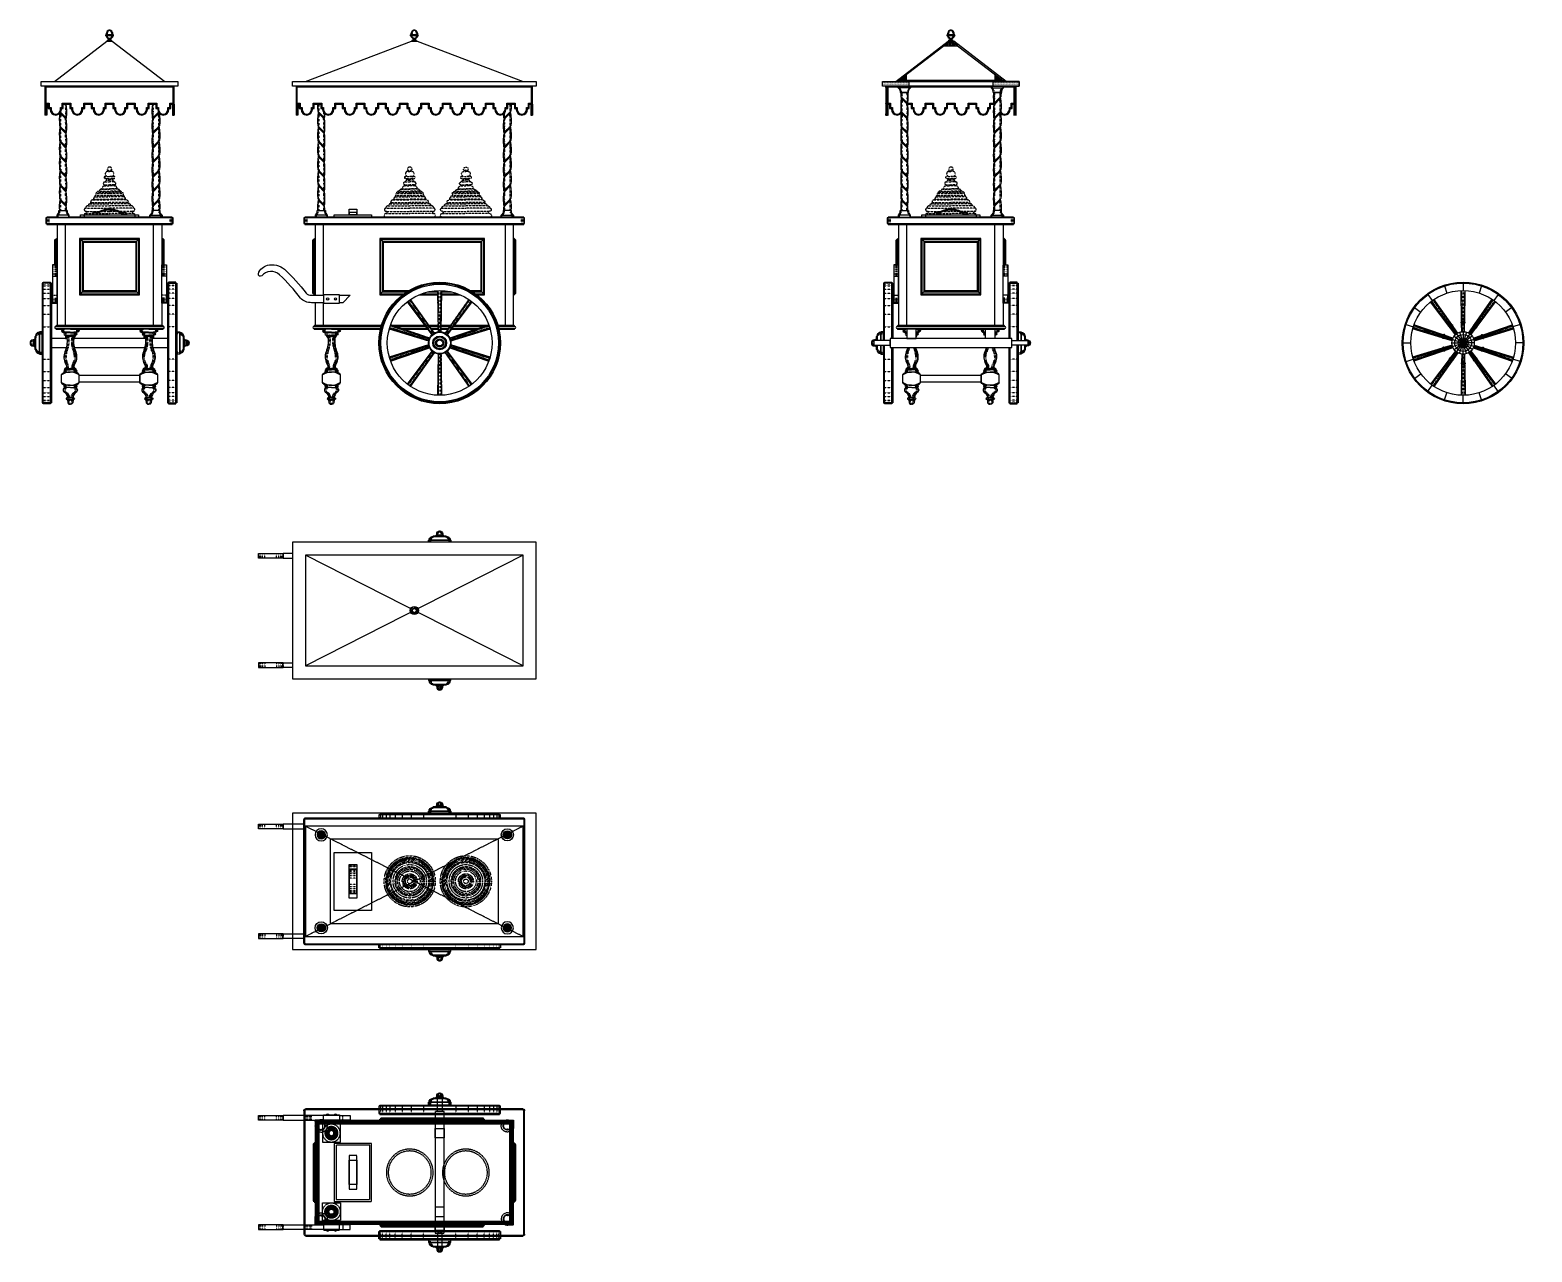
# Model space of a CAD drawing. Header units: millimetres. Extents: x -2664 to 5367, y -2692 to 3839.
import ezdxf

# ---------------------------------------------------------------- set-up
doc = ezdxf.new("R2010")
doc.units = ezdxf.units.MM
doc.header["$LTSCALE"] = 0.1
doc.header["$MEASUREMENT"] = 0
doc.set_wipeout_variables(frame=1)
doc.linetypes.add('ACAD_ISO07W100', pattern=[3, 0, -3])
doc.linetypes.add('HIDDEN', pattern=[0.375, 0.25, -0.125])
for name, color, linetype in [('CART', 1, 'Continuous'), ('METAL', 5, 'Continuous'), ('MS MDF', 1, 'Continuous'), ('MS-MDF', 3, 'Continuous'), ('SOLID TIMBER', 3, 'Continuous')]:
    doc.layers.add(name, color=color, linetype=linetype)
pattern_1 = [(45, (300.682, 0), (0.6629126, 2.43067956), [3.125, -0.625, 0, -0.625])]
pattern_2 = [(108.4349, (111.3254, 225.5278), (-4.999992, 10.0000022), [1.897365, -13.91402]), (139.3987, (110.7254, 227.3278), (-29.99999509, 25.0000021), [0.921955, -45.17577]), (136.8476, (115.02537, 227.9278), (-74.999987688, 70.00001417), [2.19317, -107.46539]), (109.9831, (113.42537, 229.4278), (-14.99999727, 40.000003294), [1.17047, -57.35303]), (90, (113.0254, 225.528), (-5, 5), [1, -4]), (118.4429, (113.02537, 226.5278), (34.999969195, -65.00001883), [2.72947, -133.74397]), (84.2894, (111.72537, 228.9278), (-5.00000657, -44.99999712), [1.00499, -49.24439]), (129.8056, (111.8254, 229.9278), (20.00001216, -24.9999903), [0.781025, -38.270225])]
pattern_3 = [(90, (-8378.8686, 5522.0578), (-1.875, 0.9375), [0, -1.875])]
pattern_4 = [(180, (-3, 0), (-0.9375, -1.875), [0, -1.875])]
pattern_5 = [(180, (-3, 0), (-0.625, -1.25), [0, -1.25])]
pattern_6 = [(90, (-3, 0), (-1.875, 0.9375), [0, -1.875])]
pattern_7 = [(180, (-3, 149.6075), (-0.9375, -1.875), [0, -1.875])]
pattern_8 = [(180, (-3, 149.6075), (-0.625, -1.25), [0, -1.25])]
pattern_9 = [(90, (-3, 149.6075), (-1.875, 0.9375), [0, -1.875])]

# ---------------------------------------------------------------- blocks, each defined once
blk = doc.blocks.new('STRING1')
at = {"color": 8, "linetype": 'ACAD_ISO07W100', "ltscale": 0.1, "true_color": 0x7a7a7a}
for points in [[(2596.9, 2107), (2596.2, 2063.5, -0.670054), (2596.1, 2060.5, 0.964916), (2596, 2054.5, -0.766276), (2596, 2051.5), (2593.4, 1886.5)], [(2599.1, 2107), (2598.5, 2063.5, -0.670054), (2598.4, 2060.5, 0.964916), (2598.3, 2054.5, -0.766276), (2598.3, 2051.5), (2595.6, 1886.5)], [(2601.5, 2107), (2600.8, 2063.5, -0.670054), (2600.8, 2060.5, 0.964916), (2600.7, 2054.5, -0.766276), (2600.7, 2051.5), (2598, 1886.5)], [(2603.4, 2107), (2604.1, 2063.5, 0.670054), (2604.2, 2060.5, -0.964916), (2604.3, 2054.5, 0.766276), (2604.3, 2051.5), (2606.9, 1886.5)], [(2605.8, 2107), (2606.5, 2063.5, 0.670054), (2606.6, 2060.5, -0.964916), (2606.7, 2054.5, 0.766276), (2606.7, 2051.5), (2609.3, 1886.5)], [(2608.1, 2107), (2608.8, 2063.5, 0.670054), (2608.9, 2060.5, -0.964916), (2609, 2054.5, 0.766276), (2609, 2051.5), (2611.6, 1886.5)]]:
    blk.add_lwpolyline(points, format="xyb", dxfattribs=at)
at = {"layer": 'CART'}
for p, q in [((2594.1, 2054.5), (2610.8, 2054.5)), ((2594.1, 2051.5), (2610.9, 2051.5)), ((2594.3, 2063.5), (2610.7, 2063.5)), ((2594.3, 2060.5), (2610.7, 2060.5))]:
    blk.add_line(p, q, dxfattribs=at)
for points in [[(2595, 2107), (2594.3, 2063.5, -0.670054), (2594.3, 2060.5, 0.964916), (2594.2, 2054.5, -0.766276), (2594.1, 2051.5), (2591.5, 1886.5)], [(2610, 2107), (2610.7, 2063.5, 0.670054), (2610.7, 2060.5, -0.964916), (2610.8, 2054.5, 0.766276), (2610.9, 2051.5), (2613.5, 1886.5)]]:
    blk.add_lwpolyline(points, format="xyb", dxfattribs=at)
blk = doc.blocks.new('*U5')
at = {"layer": 'CART'}
blk.add_blockref('STRING1', (-2602.5, -1996.8), dxfattribs=at)
blk = doc.blocks.new('*U6')
at = {"layer": 'CART', "color": 0, "linetype": 'ByBlock', "lineweight": -2, "transparency": 16777216}
for p, rotation in [((-473.5, 2336.3), 180), ((-573.3, 2303.9), 216), ((-373.7, 2303.9), 144), ((-634.9, 2219), 252), ((-312, 2219), 108), ((-634.9, 2114.1), 288), ((-573.3, 2029.2), 324), ((-373.7, 2029.2), 35.99999999999999), ((-312, 2114.1), 71.99999999999999)]:
    blk.add_blockref('*U5', p, dxfattribs=dict(at, rotation=rotation))
blk.add_blockref('*U5', (-473.5, 1996.8), dxfattribs=at)
blk = doc.blocks.new('*U7')
at = {"color": 8, "true_color": 0x7a7a7a}
blk.add_wipeout([(-11, 110), (-9.1, 110.1), (-6.8, 110.1), (-4.4, 110.2), (0, 110.2), (4.4, 110.2), (6.8, 110.1), (9.1, 110.1), (11, 110), (8.4, -54.8), (8, -54.9), (7.8, -55), (7.6, -55.2), (7.5, -55.4), (7.3, -55.7), (7.2, -56.1), (7.2, -56.4), (7.3, -56.8), (7.4, -57.1), (7.7, -57.4), (7.9, -57.6), (8.2, -57.7), (8.3, -57.8), (8.7, -57.8), (9, -57.9), (9.3, -58), (9.5, -58.1), (9.8, -58.2), (10, -58.4), (10.3, -58.6), (10.5, -58.8), (10.6, -59), (10.7, -59.2), (10.8, -59.3), (10.9, -59.6), (11, -59.8), (11.1, -60), (11.1, -60.3), (11.2, -60.6), (11.2, -60.8), (11.2, -60.9), (11.2, -61.1), (11.1, -61.4), (11, -61.7), (10.9, -61.9), (10.8, -62.2), (10.7, -62.4), (10.5, -62.7), (10.2, -63), (9.9, -63.2), (9.6, -63.4), (9.4, -63.5), (9.1, -63.6), (8.9, -63.7), (8.6, -63.7), (8.4, -63.8), (8.2, -63.8), (8.1, -63.8), (7.9, -64), (7.7, -64.1), (7.5, -64.3), (7.4, -64.5), (7.3, -64.7), (7.3, -64.8), (7.2, -65), (7.2, -65.1), (7.2, -65.2), (7.2, -65.4), (7.2, -65.5), (7.3, -65.7), (7.3, -65.8), (7.4, -66), (7.4, -66.1), (7.5, -66.3), (7.7, -66.4), (7.8, -66.5), (7.9, -66.6), (8, -66.7), (8.1, -66.7), (8.2, -66.8), (7.5, -110.2), (5.7, -110), (3.4, -109.8), (1, -109.8), (-1, -109.8), (-3.4, -109.8), (-5.6, -110), (-7.5, -110.2), (-8.2, -66.8), (-8, -66.6), (-7.7, -66.5), (-7.5, -66.1), (-7.3, -65.7), (-7.2, -65.3), (-7.3, -64.9), (-7.4, -64.5), (-7.7, -64.1), (-7.9, -63.9), (-8.1, -63.8), (-8.2, -63.8), (-8.5, -63.7), (-8.8, -63.7), (-9.1, -63.6), (-9.4, -63.5), (-9.7, -63.4), (-9.9, -63.2), (-10.2, -63), (-10.3, -62.9), (-10.5, -62.7), (-10.6, -62.5), (-10.8, -62.3), (-10.8, -62.2), (-10.9, -62), (-11, -61.8), (-11, -61.6), (-11.1, -61.4), (-11.1, -61.3), (-11.2, -61.1), (-11.2, -60.8), (-11.2, -60.7), (-11.2, -60.5), (-11.2, -60.4), (-11.1, -60.2), (-11.1, -60.1), (-11.1, -60), (-11, -59.8), (-11, -59.6), (-10.9, -59.4), (-10.8, -59.3), (-10.7, -59.1), (-10.6, -58.9), (-10.4, -58.8), (-10.3, -58.6), (-10.1, -58.5), (-10, -58.4), (-9.9, -58.3), (-9.7, -58.2), (-9.5, -58.1), (-9.3, -58), (-9.1, -57.9), (-8.9, -57.9), (-8.8, -57.8), (-8.6, -57.8), (-8.4, -57.8), (-8.2, -57.7), (-8.1, -57.7), (-7.9, -57.6), (-7.8, -57.5), (-7.7, -57.4), (-7.6, -57.3), (-7.5, -57.1), (-7.4, -57), (-7.4, -56.9), (-7.3, -56.8), (-7.3, -56.7), (-7.2, -56.5), (-7.2, -56.4), (-7.2, -56.3), (-7.2, -56.1), (-7.2, -56.1), (-7.2, -55.9), (-7.3, -55.9), (-7.3, -55.8), (-7.3, -55.7), (-7.3, -55.7), (-7.4, -55.6), (-7.4, -55.5), (-7.5, -55.4), (-7.5, -55.3), (-7.6, -55.3), (-7.6, -55.2), (-7.7, -55.2), (-7.7, -55.1), (-7.8, -55.1), (-7.8, -55), (-7.9, -55), (-7.9, -54.9), (-8, -54.9), (-8.1, -54.9), (-8.1, -54.8), (-8.2, -54.8), (-8.3, -54.8), (-8.3, -54.8), (-8.4, -54.8)], dxfattribs=at)
blk = doc.blocks.new('*U8')
at = {"color": 0, "linetype": 'ByBlock', "lineweight": -2, "transparency": 16777216}
blk.add_blockref('*U7', (-473.5, 2336.3), dxfattribs=at)
at = {"color": 0, "linetype": 'ByBlock', "lineweight": -2, "transparency": 16777216, "rotation": 36}
blk.add_blockref('*U7', (-573.3, 2303.9), dxfattribs=at)
at = {"color": 0, "linetype": 'ByBlock', "lineweight": -2, "transparency": 16777216, "rotation": 72}
blk.add_blockref('*U7', (-634.9, 2219), dxfattribs=at)
at = {"color": 0, "linetype": 'ByBlock', "lineweight": -2, "transparency": 16777216, "rotation": 108}
blk.add_blockref('*U7', (-634.9, 2114.1), dxfattribs=at)
at = {"color": 0, "linetype": 'ByBlock', "lineweight": -2, "transparency": 16777216, "rotation": 144}
blk.add_blockref('*U7', (-573.3, 2029.2), dxfattribs=at)
at = {"color": 0, "linetype": 'ByBlock', "lineweight": -2, "transparency": 16777216, "rotation": 180}
blk.add_blockref('*U7', (-473.5, 1996.8), dxfattribs=at)
at = {"color": 0, "linetype": 'ByBlock', "lineweight": -2, "transparency": 16777216, "rotation": 216}
blk.add_blockref('*U7', (-373.7, 2029.2), dxfattribs=at)
at = {"color": 0, "linetype": 'ByBlock', "lineweight": -2, "transparency": 16777216, "rotation": 252}
blk.add_blockref('*U7', (-312, 2114.1), dxfattribs=at)
at = {"color": 0, "linetype": 'ByBlock', "lineweight": -2, "transparency": 16777216, "rotation": 288}
blk.add_blockref('*U7', (-312, 2219), dxfattribs=at)
at = {"color": 0, "linetype": 'ByBlock', "lineweight": -2, "transparency": 16777216, "rotation": 324}
blk.add_blockref('*U7', (-373.7, 2303.9), dxfattribs=at)
blk = doc.blocks.new('*U9')
at = {"color": 8, "true_color": 0x7a7a7a}
blk.add_wipeout([(-95.5, 49.2), (-95.5, 4.2), (-93.4, 4.2), (-91.1, 4.2), (-88.7, 4.2), (-86.4, 4.1), (-84.5, 4), (-76, 3.6), (-66, 2.7), (-57.9, 1.7), (-49.1, 0.4), (-41.3, -1.1), (-30.4, -3.4), (-23, -5.3), (-15.3, -7.5), (-9, -9.5), (-3.8, -11.2), (3.2, -13.8), (10.4, -16.6), (16.4, -19.1), (21.1, -21.2), (25.4, -23.2), (30.3, -25.6), (35.2, -28.1), (39.1, -30.2), (42.6, -32.2), (47.1, -34.8), (52, -37.7), (54.7, -39.5), (56.3, -40.5), (58.2, -41.7), (59.3, -42.5), (60, -42.9), (61.6, -44), (63.4, -45.3), (65.5, -46.6), (66.9, -47.6), (69.1, -49.2), (95.5, -12.8), (90.2, -9), (84.4, -5.1), (79.5, -1.9), (74.5, 1.2), (68.9, 4.6), (63.1, 7.9), (59.4, 9.9), (53.8, 12.9), (49, 15.3), (42.8, 18.3), (35.4, 21.7), (29.1, 24.4), (22.6, 27), (15, 29.9), (9.3, 31.9), (3.2, 33.9), (-4, 36.1), (-9.3, 37.6), (-15.6, 39.3), (-20.7, 40.5), (-26, 41.7), (-31.6, 42.9), (-38.2, 44.1), (-42.5, 44.9), (-46.1, 45.5), (-49.7, 46), (-54.1, 46.6), (-57.8, 47), (-61.3, 47.4), (-67.6, 48), (-71.7, 48.4), (-77.5, 48.7), (-83, 49), (-87.1, 49.1), (-90.8, 49.2), (-93.8, 49.2), (-94.7, 49.2)], dxfattribs=at)
blk = doc.blocks.new('*U10')
at = {"color": 0, "linetype": 'ByBlock', "lineweight": -2, "transparency": 16777216}
blk.add_blockref('*U9', (-378, 2442.3), dxfattribs=at)
at = {"color": 0, "linetype": 'ByBlock', "lineweight": -2, "transparency": 16777216, "rotation": 36.00000000000002}
blk.add_blockref('*U9', (-558.3, 2445.8), dxfattribs=at)
at = {"color": 0, "linetype": 'ByBlock', "lineweight": -2, "transparency": 16777216, "rotation": 72}
blk.add_blockref('*U9', (-706.2, 2342.6), dxfattribs=at)
at = {"color": 0, "linetype": 'ByBlock', "lineweight": -2, "transparency": 16777216, "rotation": 108}
blk.add_blockref('*U9', (-765.2, 2172.1), dxfattribs=at)
at = {"color": 0, "linetype": 'ByBlock', "lineweight": -2, "transparency": 16777216, "rotation": 144}
blk.add_blockref('*U9', (-712.8, 1999.6), dxfattribs=at)
at = {"color": 0, "linetype": 'ByBlock', "lineweight": -2, "transparency": 16777216, "rotation": 180}
blk.add_blockref('*U9', (-569, 1890.8), dxfattribs=at)
at = {"color": 0, "linetype": 'ByBlock', "lineweight": -2, "transparency": 16777216, "rotation": 216}
blk.add_blockref('*U9', (-388.7, 1887.3), dxfattribs=at)
at = {"color": 0, "linetype": 'ByBlock', "lineweight": -2, "transparency": 16777216, "rotation": 252}
blk.add_blockref('*U9', (-240.7, 1990.5), dxfattribs=at)
at = {"color": 0, "linetype": 'ByBlock', "lineweight": -2, "transparency": 16777216, "rotation": 288}
blk.add_blockref('*U9', (-181.7, 2160.9), dxfattribs=at)
at = {"color": 0, "linetype": 'ByBlock', "lineweight": -2, "transparency": 16777216, "rotation": 324}
blk.add_blockref('*U9', (-234.1, 2333.5), dxfattribs=at)
blk = doc.blocks.new('WHEEL 1')
at = {"color": 8, "true_color": 0x7a7a7a}
blk.add_wipeout([(-473.5, 2226.5), (-472.5, 2226.5), (-470.1, 2226.5), (-467.7, 2226.2), (-466, 2226), (-463, 2225.6), (-460.5, 2225.1), (-456.4, 2224), (-454.9, 2223.6), (-451.9, 2222.5), (-449.4, 2221.5), (-446.2, 2219.9), (-444.5, 2219.1), (-442.9, 2218.2), (-441, 2217), (-439, 2215.6), (-437.4, 2214.5), (-435.5, 2213), (-433.8, 2211.5), (-432.3, 2210.2), (-430.9, 2208.8), (-428.8, 2206.6), (-427, 2204.5), (-425.6, 2202.8), (-424.9, 2201.8), (-423.6, 2199.9), (-422.5, 2198.2), (-421.6, 2196.7), (-420.5, 2194.8), (-419.5, 2192.8), (-419.2, 2192), (-418.4, 2190.3), (-417.5, 2188.2), (-416.7, 2186), (-416.1, 2184.1), (-415.4, 2181.9), (-414.7, 2179.7), (-414.5, 2177.8), (-414.3, 2176.4), (-414.1, 2175), (-413.9, 2173.9), (-413.8, 2172.6), (-413.6, 2170.9), (-413.5, 2169.4), (-413.5, 2168), (-413.5, 2167.2), (-413.5, 2166.5), (-413.5, 2165.1), (-413.5, 2163.5), (-413.7, 2161.9), (-413.8, 2160), (-414, 2158.3), (-414.2, 2157.3), (-414.3, 2156.4), (-414.5, 2155.3), (-414.9, 2153.4), (-415.5, 2151.2), (-416.1, 2148.9), (-416.7, 2147.1), (-417.5, 2144.8), (-418.4, 2142.7), (-419.2, 2141), (-420, 2139.3), (-420.8, 2137.7), (-421.8, 2136), (-422.9, 2134.2), (-424, 2132.6), (-424.7, 2131.6), (-424.9, 2131.3), (-425.7, 2130.2), (-426.8, 2128.8), (-428, 2127.4), (-429.1, 2126.2), (-430.4, 2124.8), (-431.2, 2123.9), (-432, 2123.1), (-432.4, 2122.8), (-433.8, 2121.5), (-435.5, 2120), (-437.4, 2118.5), (-439, 2117.4), (-440.9, 2116), (-443, 2114.8), (-444.5, 2114), (-446.3, 2113), (-447.9, 2112.3), (-449.3, 2111.6), (-451, 2110.9), (-453.2, 2110), (-454.9, 2109.5), (-456.3, 2109), (-457.7, 2108.6), (-459.3, 2108.2), (-461, 2107.8), (-462.6, 2107.5), (-464, 2107.3), (-465.1, 2107.1), (-466, 2107), (-467.8, 2106.8), (-470.1, 2106.6), (-472.5, 2106.5), (-474.4, 2106.5), (-476.8, 2106.6), (-479.1, 2106.8), (-481, 2107), (-483.2, 2107.3), (-485.4, 2107.7), (-487.8, 2108.2), (-490.1, 2108.9), (-492, 2109.5), (-494.6, 2110.3), (-497.2, 2111.4), (-500.2, 2112.8), (-501.8, 2113.6), (-502.4, 2114), (-504, 2114.9), (-506, 2116.1), (-507.9, 2117.5), (-509.5, 2118.5), (-511.4, 2120), (-513.2, 2121.6), (-514.5, 2122.8), (-515.6, 2123.8), (-516.7, 2124.9), (-517.6, 2125.9), (-518.8, 2127.2), (-519.7, 2128.3), (-520.6, 2129.4), (-521.5, 2130.5), (-522, 2131.3), (-522.7, 2132.2), (-523.4, 2133.3), (-524, 2134.2), (-524.8, 2135.4), (-525.6, 2136.9), (-526.5, 2138.4), (-527.1, 2139.6), (-527.8, 2141), (-528.5, 2142.7), (-529.4, 2144.8), (-530.2, 2147.1), (-530.9, 2149.1), (-531.5, 2151.2), (-532, 2153.4), (-532.4, 2155.3), (-532.6, 2156.2), (-532.9, 2158.1), (-533.1, 2159.6), (-533.2, 2161.3), (-533.4, 2163), (-533.5, 2165), (-533.5, 2166.5), (-533.5, 2167.5), (-533.4, 2168.9), (-533.3, 2170.7), (-533.2, 2172.6), (-532.9, 2174.8), (-532.7, 2176.1), (-532.5, 2177.3), (-532.4, 2177.8), (-532, 2179.6), (-531.5, 2181.8), (-530.8, 2184.1), (-530.2, 2186), (-529.4, 2188.2), (-528.5, 2190.3), (-527.8, 2192), (-527.2, 2193.3), (-526.5, 2194.6), (-525.9, 2195.7), (-525.2, 2197), (-524.3, 2198.4), (-523.3, 2200), (-522.6, 2201), (-522, 2201.8), (-520.9, 2203.2), (-519.9, 2204.5), (-518.6, 2206), (-517.2, 2207.6), (-515.7, 2209.2), (-514.8, 2210), (-514.5, 2210.3), (-513.1, 2211.5), (-511.4, 2213), (-509.5, 2214.5), (-508, 2215.6), (-506, 2217), (-503.9, 2218.2), (-502.4, 2219.1), (-501, 2219.8), (-499.3, 2220.7), (-497.2, 2221.6), (-495.1, 2222.5), (-492.9, 2223.3), (-492, 2223.6), (-490.4, 2224.1), (-487.7, 2224.8), (-485.5, 2225.3), (-483.5, 2225.7), (-481.3, 2226), (-481, 2226), (-479.1, 2226.3), (-476.8, 2226.4), (-474.4, 2226.5)], dxfattribs=at)
blk.add_blockref('*U8', (0, 0), dxfattribs=at)
blk.add_blockref('*U10', (0, 0), dxfattribs=at)
at = {"layer": 'CART', "color": 8, "true_color": 0x7a7a7a}
for p, q in [((-661.6, 2425.4), (-638.1, 2393)), ((-572.4, 2470.9), (-560, 2432.8)), ((-473.5, 2486.5), (-473.5, 2446.5)), ((-374.6, 2470.9), (-386.9, 2432.8)), ((-285.4, 2425.4), (-308.9, 2393)), ((-732.4, 2354.6), (-700, 2331.1)), ((-214.6, 2354.6), (-246.9, 2331.1)), ((-777.8, 2265.4), (-739.8, 2253)), ((-169.1, 2265.4), (-207.2, 2253)), ((-530.5, 2185.1), (-475.8, 2167.3)), ((-522, 2201.8), (-475.5, 2168)), ((-508.7, 2215.1), (-474.9, 2168.5)), ((-492, 2223.6), (-474.2, 2168.9)), ((-473.5, 2226.5), (-473.5, 2169)), ((-454.9, 2223.6), (-472.7, 2168.9)), ((-438.2, 2215.1), (-472, 2168.5)), ((-424.9, 2201.8), (-471.4, 2168)), ((-416.4, 2185.1), (-471.1, 2167.3)), ((-793.5, 2166.5), (-753.5, 2166.5)), ((-533.5, 2166.5), (-476, 2166.5)), ((-530.5, 2148), (-475.8, 2165.7)), ((-522, 2131.3), (-475.5, 2165.1)), ((-508.7, 2118), (-474.9, 2164.5)), ((-492, 2109.5), (-474.2, 2164.1)), ((-473.5, 2106.5), (-473.5, 2164)), ((-454.9, 2109.5), (-472.7, 2164.1)), ((-438.2, 2118), (-472, 2164.5)), ((-424.9, 2131.3), (-471.4, 2165.1)), ((-416.4, 2148), (-471.1, 2165.7)), ((-413.5, 2166.5), (-471, 2166.5)), ((-153.5, 2166.5), (-193.5, 2166.5)), ((-777.8, 2067.6), (-739.8, 2080)), ((-169.1, 2067.6), (-207.2, 2080)), ((-732.4, 1978.4), (-700, 2001.9)), ((-661.6, 1907.6), (-638.1, 1940)), ((-285.4, 1907.6), (-308.9, 1940)), ((-214.6, 1978.4), (-246.9, 2001.9)), ((-572.4, 1862.2), (-560, 1900.2)), ((-473.5, 1846.5), (-473.5, 1886.5)), ((-374.6, 1862.2), (-386.9, 1900.2))]:
    blk.add_line(p, q, dxfattribs=at)
at = {"layer": 'CART'}
for radius in [325, 320, 280, 60, 27, 2.5]:
    blk.add_circle((-473.5, 2166.5), radius, dxfattribs=at)
at = {"layer": 'CART', "color": 1}
for radius in [45, 17]:
    blk.add_circle((-473.5, 2166.5), radius, dxfattribs=at)
at = {"layer": 'CART'}
blk.add_blockref('*U6', (0, 0), dxfattribs=at)
blk = doc.blocks.new('*U15')
at = {"color": 8, "true_color": 0x7a7a7a}
blk.add_wipeout([(564.1, 2484.2), (1124.1, 2484.2), (1104.1, 2464.2), (584.1, 2464.2)], dxfattribs=at)
blk.add_wipeout([(1124.1, 2184.2), (1124.1, 2484.2), (1104.1, 2464.2), (1104.1, 2204.2)], dxfattribs=at)
at = {"layer": 'CART', "color": 8}
blk.add_line((1104.1, 2464.2), (1124.1, 2484.2), dxfattribs=at)
at = {"color": 8, "true_color": 0x7a7a7a}
blk.add_wipeout([(1124.1, 2184.2), (564.1, 2184.2), (584.1, 2204.2), (1104.1, 2204.2)], dxfattribs=at)
at = {"layer": 'CART', "color": 8}
for p, q in [((1105.6, 2465.7), (1105.6, 2202.7)), ((1107.6, 2467.7), (1107.6, 2200.7)), ((1120.6, 2480.7), (1120.6, 2187.7)), ((1122.6, 2482.7), (1122.6, 2185.7)), ((1124.1, 2184.2), (1104.1, 2204.2))]:
    blk.add_line(p, q, dxfattribs=at)
at = {"layer": 'CART'}
for p, q in [((1109.1, 2469.2), (1109.1, 2199.2)), ((1119.1, 2479.2), (1119.1, 2189.2))]:
    blk.add_line(p, q, dxfattribs=at)
for points in [[(1104.1, 2464.2), (1104.1, 2204.2)], [(1124.1, 2184.2), (1124.1, 2484.2)]]:
    blk.add_lwpolyline(points, dxfattribs=at)
at = {"color": 8, "true_color": 0x7a7a7a}
blk.add_wipeout([(564.1, 2484.2), (564.1, 2184.2), (584.1, 2204.2), (584.1, 2464.2)], dxfattribs=at)
at = {"layer": 'CART', "color": 8}
for p, q in [((584.1, 2464.2), (564.1, 2484.2)), ((565.6, 2482.7), (1122.6, 2482.7)), ((565.6, 2482.7), (565.6, 2185.7)), ((567.6, 2480.7), (1120.6, 2480.7)), ((567.6, 2480.7), (567.6, 2187.7)), ((580.6, 2467.7), (1107.6, 2467.7)), ((580.6, 2467.7), (580.6, 2200.7)), ((582.6, 2465.7), (1105.6, 2465.7)), ((582.6, 2465.7), (582.6, 2202.7)), ((564.1, 2184.2), (584.1, 2204.2)), ((565.6, 2185.7), (1122.6, 2185.7)), ((567.6, 2187.7), (1120.6, 2187.7)), ((580.6, 2200.7), (1107.6, 2200.7)), ((582.6, 2202.7), (1105.6, 2202.7))]:
    blk.add_line(p, q, dxfattribs=at)
at = {"layer": 'CART'}
for p, q in [((569.1, 2479.2), (1119.1, 2479.2)), ((569.1, 2479.2), (569.1, 2189.2)), ((579.1, 2469.2), (1109.1, 2469.2)), ((579.1, 2469.2), (579.1, 2199.2)), ((569.1, 2189.2), (1119.1, 2189.2)), ((579.1, 2199.2), (1109.1, 2199.2))]:
    blk.add_line(p, q, dxfattribs=at)
for points in [[(1124.1, 2484.2), (564.1, 2484.2)], [(564.1, 2484.2), (564.1, 2184.2)], [(584.1, 2464.2), (1104.1, 2464.2)], [(584.1, 2204.2), (584.1, 2464.2)], [(564.1, 2184.2), (1124.1, 2184.2)], [(1104.1, 2204.2), (584.1, 2204.2)]]:
    blk.add_lwpolyline(points, dxfattribs=at)
blk = doc.blocks.new('*U14')
at = {"color": 8, "true_color": 0x7a7a7a}
blk.add_wipeout([(418.7, 2322.2), (1486.7, 2322.2), (1486.7, 2320.7), (1488.7, 2320.7), (1488.7, 2320.6), (1488.8, 2320.5), (1488.8, 2320.3), (1488.9, 2320.1), (1489, 2319.8), (1489.1, 2319.7), (1489.2, 2319.5), (1489.3, 2319.3), (1489.5, 2319.2), (1489.7, 2319), (1489.9, 2318.9), (1490.1, 2318.8), (1490.3, 2318.8), (1490.4, 2318.7), (1490.5, 2318.7), (1490.7, 2318.7), (1490.7, 2317.2), (1491, 2317.2), (1491.4, 2317.2), (1491.8, 2317.1), (1492.1, 2317), (1492.4, 2316.9), (1492.6, 2316.9), (1492.9, 2316.7), (1493.1, 2316.6), (1493.4, 2316.5), (1493.7, 2316.3), (1493.9, 2316.1), (1494.1, 2315.9), (1494.3, 2315.7), (1494.5, 2315.5), (1494.7, 2315.3), (1494.9, 2315), (1495.1, 2314.7), (1495.2, 2314.5), (1495.4, 2314.1), (1495.5, 2313.8), (1495.5, 2313.6), (1495.6, 2313.3), (1495.7, 2312.9), (1495.7, 2312.7), (1495.7, 2312.4), (1495.7, 2312.2), (1495.7, 2312), (1495.7, 2311.8), (1495.7, 2311.5), (1495.7, 2311.3), (1495.6, 2311.1), (1495.6, 2310.9), (1495.5, 2310.6), (1495.4, 2310.4), (1495.3, 2310.2), (1495.2, 2309.9), (1495.1, 2309.7), (1494.9, 2309.5), (1494.8, 2309.3), (1494.6, 2309.1), (1494.4, 2308.8), (1494.3, 2308.7), (1494.1, 2308.6), (1494, 2308.4), (1493.9, 2308.4), (1493.8, 2308.3), (1493.7, 2308.2), (1493.6, 2308.1), (1493.5, 2308), (1493.3, 2307.9), (1493.2, 2307.9), (1493, 2307.8), (1492.9, 2307.7), (1492.7, 2307.6), (1492.6, 2307.6), (1492.4, 2307.5), (1492.3, 2307.5), (1492.1, 2307.4), (1492, 2307.4), (1491.8, 2307.3), (1491.6, 2307.3), (1491.5, 2307.3), (1491.3, 2307.3), (1491.2, 2307.2), (1491.1, 2307.2), (1491, 2307.2), (1490.9, 2307.2), (1490.7, 2307.2), (1490.7, 2305.7), (1490.5, 2305.7), (1490.3, 2305.7), (1490.2, 2305.7), (1490.1, 2305.6), (1490, 2305.6), (1489.9, 2305.5), (1489.8, 2305.5), (1489.7, 2305.5), (1489.7, 2305.4), (1489.6, 2305.4), (1489.5, 2305.3), (1489.5, 2305.3), (1489.4, 2305.2), (1489.3, 2305.1), (1489.2, 2305), (1489.1, 2304.9), (1489.1, 2304.8), (1489, 2304.7), (1488.9, 2304.5), (1488.9, 2304.4), (1488.8, 2304.3), (1488.8, 2304.2), (1488.8, 2304.1), (1488.7, 2303.9), (1488.7, 2303.8), (1488.7, 2303.7), (1486.7, 2303.7), (1486.7, 2302.2), (418.7, 2302.2), (418.7, 2303.7), (416.7, 2303.7), (416.7, 2303.8), (416.7, 2303.9), (416.7, 2304.1), (416.7, 2304.2), (416.7, 2304.3), (416.6, 2304.4), (416.6, 2304.5), (416.5, 2304.6), (416.4, 2304.8), (416.4, 2304.9), (416.3, 2305), (416.2, 2305.1), (416.1, 2305.2), (415.9, 2305.3), (415.8, 2305.4), (415.7, 2305.5), (415.6, 2305.5), (415.4, 2305.6), (415.2, 2305.7), (415.2, 2305.7), (415, 2305.7), (415, 2305.7), (414.9, 2305.7), (414.8, 2305.7), (414.7, 2305.7), (414.7, 2307.2), (414.5, 2307.2), (414.2, 2307.3), (413.9, 2307.3), (413.6, 2307.4), (413.3, 2307.4), (413.1, 2307.5), (412.8, 2307.6), (412.6, 2307.7), (412.3, 2307.9), (412, 2308.1), (411.7, 2308.2), (411.5, 2308.4), (411.3, 2308.6), (411.1, 2308.8), (410.9, 2309), (410.7, 2309.2), (410.6, 2309.4), (410.4, 2309.7), (410.3, 2309.9), (410.2, 2310.1), (410.1, 2310.4), (410, 2310.6), (409.9, 2310.9), (409.8, 2311.2), (409.8, 2311.5), (409.8, 2311.8), (409.7, 2312.2), (409.8, 2312.6), (409.8, 2312.9), (409.8, 2313.3), (409.9, 2313.6), (410, 2314), (410.1, 2314.2), (410.3, 2314.5), (410.4, 2314.8), (410.6, 2315), (410.8, 2315.3), (411, 2315.6), (411.3, 2315.8), (411.5, 2316), (411.7, 2316.2), (411.8, 2316.3), (412.1, 2316.5), (412.3, 2316.6), (412.7, 2316.8), (412.9, 2316.9), (413.2, 2317), (413.4, 2317), (413.7, 2317.1), (414, 2317.2), (414.3, 2317.2), (414.7, 2317.2), (414.7, 2318.7), (415, 2318.7), (415.2, 2318.8), (415.4, 2318.8), (415.5, 2318.9), (415.6, 2318.9), (415.9, 2319.1), (416, 2319.2), (416.1, 2319.2), (416.2, 2319.3), (416.3, 2319.5), (416.4, 2319.6), (416.5, 2319.8), (416.6, 2319.9), (416.6, 2320.1), (416.7, 2320.2), (416.7, 2320.4), (416.7, 2320.5), (416.7, 2320.6), (416.7, 2320.7), (418.7, 2320.7)], dxfattribs=at)
at = {"layer": 'CART', "color": 8}
for p, q in [((414.7, 2318.7), (1490.7, 2318.7)), ((414.7, 2305.7), (1490.7, 2305.7)), ((416.7, 2320.7), (1486.7, 2320.7)), ((416.7, 2303.7), (1486.7, 2303.7))]:
    blk.add_line(p, q, dxfattribs=at)
at = {"layer": 'CART'}
for p, q in [((414.7, 2317.2), (1490.7, 2317.2)), ((414.7, 2307.2), (1490.7, 2307.2))]:
    blk.add_line(p, q, dxfattribs=at)
blk.add_lwpolyline([(1486.7, 2322.2), (418.7, 2322.2), (418.7, 2320.7), (416.7, 2320.7, -0.414214), (414.7, 2318.7), (414.7, 2317.2, 1), (414.7, 2307.2), (414.7, 2305.7, -0.414214), (416.7, 2303.7), (418.7, 2303.7), (418.7, 2302.2), (1486.7, 2302.2), (1486.7, 2303.7), (1488.7, 2303.7, -0.414214), (1490.7, 2305.7), (1490.7, 2307.2, 1), (1490.7, 2317.2), (1490.7, 2318.7, -0.414214), (1488.7, 2320.7), (1486.7, 2320.7)], format="xyb", close=True, dxfattribs=at)
blk = doc.blocks.new('*U108')
at = {"color": 8, "true_color": 0x7a7a7a}
blk.add_wipeout([(-1047.2, 2239.4), (-1047.2, 1839.4), (-1040.4, 1839.4), (-1040, 1839.6), (-1039.6, 1839.8), (-1039.2, 1840), (-1039, 1840.2), (-1038.5, 1840.5), (-1038.2, 1840.7), (-1037.8, 1841), (-1037.6, 1841.2), (-1037.3, 1841.5), (-1037, 1841.7), (-1036.8, 1841.9), (-1036.6, 1842.1), (-1036.4, 1842.3), (-1036.2, 1842.5), (-1036, 1842.9), (-1035.7, 1843.2), (-1035.5, 1843.5), (-1035.2, 1843.9), (-1035.1, 1844.2), (-1034.9, 1844.4), (-1034.8, 1844.7), (-1034.6, 1844.9), (-1034.4, 1845.3), (-1034.3, 1845.7), (-1034.1, 1846.1), (-1034, 1846.3), (-1034, 1846.6), (-1033.9, 1846.8), (-1033.8, 1847.2), (-1032.2, 1861.3), (-1032.1, 1861.4), (-1032, 1861.5), (-1031.9, 1861.7), (-1031.8, 1861.9), (-1031.6, 1862.1), (-1031.5, 1862.2), (-1031.4, 1862.4), (-1031.2, 1862.5), (-1031.1, 1862.7), (-1030.9, 1862.8), (-1030.7, 1862.9), (-1030.6, 1863), (-1030.4, 1863.1), (-1030.2, 1863.2), (-1030, 1863.4), (-1029.7, 1863.5), (-1029.5, 1863.6), (-1029.3, 1863.6), (-1029.1, 1863.7), (-1028.9, 1863.7), (-1028.5, 1863.8), (-1028.4, 1863.8), (-1028.2, 1863.8), (-1028, 1863.9), (-1027.9, 1864), (-1027.7, 1864), (-1027.5, 1864.1), (-1027.3, 1864.2), (-1027.1, 1864.4), (-1027, 1864.4), (-1026.8, 1864.6), (-1026.7, 1864.7), (-1026.5, 1864.8), (-1026.4, 1864.9), (-1026.2, 1865), (-1026.1, 1865.2), (-1026, 1865.3), (-1025.9, 1865.5), (-1025.8, 1865.6), (-1025.7, 1865.8), (-1025.6, 1865.9), (-1025.5, 1866.1), (-1025.4, 1866.2), (-1025.3, 1866.3), (-1025.2, 1866.5), (-1025.2, 1866.7), (-1025.1, 1866.8), (-1025.1, 1867), (-1025, 1867.2), (-1025, 1867.4), (-1024.9, 1867.6), (-1024.9, 1867.7), (-1024.9, 1867.9), (-1024.9, 1868.1), (-1024.9, 1868.3), (-1024.9, 1868.5), (-1024.9, 1868.6), (-1024.9, 1868.7), (-1024.9, 1868.8), (-1024.9, 1869), (-1024.9, 1869.1), (-1024.9, 1869.3), (-1025, 1869.5), (-1025, 1869.6), (-1025.1, 1869.7), (-1025.1, 1869.9), (-1025.1, 1870), (-1025.2, 1870.2), (-1025.3, 1870.3), (-1025.3, 1870.5), (-1025.4, 1870.6), (-1025.5, 1870.8), (-1025.6, 1870.9), (-1025.6, 1871), (-1025.7, 1871.1), (-1025.8, 1871.2), (-1025.9, 1871.3), (-1026, 1871.4), (-1026, 1871.5), (-1026.2, 1871.7), (-1026.3, 1871.8), (-1026.4, 1871.9), (-1026.5, 1872), (-1026.6, 1872.1), (-1026.8, 1872.2), (-1026.9, 1872.3), (-1027, 1872.4), (-1027.2, 1872.5), (-1027.3, 1872.5), (-1027.4, 1872.6), (-1027.5, 1872.6), (-1027.6, 1872.7), (-1027.7, 1872.8), (-1027.9, 1872.8), (-1028, 1872.9), (-1028.1, 1872.9), (-1028.3, 1873), (-1028.5, 1873), (-1028.6, 1873), (-1028.6, 1873), (-1028.8, 1873.1), (-1028.9, 1873.1), (-1029, 1873.1), (-1029.1, 1873.2), (-1029.3, 1873.2), (-1029.4, 1873.3), (-1029.6, 1873.4), (-1029.7, 1873.4), (-1029.8, 1873.4), (-1029.9, 1873.5), (-1030.1, 1873.6), (-1030.2, 1873.6), (-1030.3, 1873.7), (-1030.4, 1873.7), (-1030.5, 1873.8), (-1030.7, 1874), (-1030.8, 1874), (-1030.9, 1874.1), (-1031, 1874.2), (-1031.1, 1874.3), (-1031.2, 1874.4), (-1031.3, 1874.5), (-1031.5, 1874.6), (-1031.6, 1874.7), (-1031.7, 1874.8), (-1031.7, 1874.9), (-1031.8, 1875), (-1031.9, 1875.2), (-1032, 1875.3), (-1032.1, 1875.4), (-1032.2, 1875.5), (-1032.2, 1875.5), (-1032.2, 1875.8), (-1032.1, 1876.2), (-1032.1, 1876.6), (-1032.1, 1876.8), (-1032, 1877.2), (-1032, 1877.6), (-1031.9, 1878.1), (-1031.8, 1878.7), (-1031.7, 1879.2), (-1031.6, 1879.8), (-1031.4, 1880.6), (-1031.3, 1881.2), (-1031.2, 1881.7), (-1031, 1882.3), (-1030.6, 1883.6), (-1030.1, 1885.1), (-1029.6, 1886.3), (-1028.9, 1887.8), (-1028.1, 1889.4), (-1027.3, 1890.7), (-1026.5, 1891.9), (-1025.8, 1893), (-1025, 1894), (-1024.1, 1895.2), (-1023.2, 1896.1), (-1022.2, 1897.1), (-1021.2, 1898.1), (-1020.4, 1898.8), (-1019.6, 1899.5), (-1018.8, 1900.1), (-1018, 1900.7), (-1017.6, 1901), (-1016.6, 1901.5), (-1015.4, 1902.3), (-1014.1, 1903.4), (-1013.4, 1904.2), (-1012.6, 1905), (-1011.9, 1906), (-1011.2, 1907.1), (-1010.6, 1908.2), (-1010.2, 1909.1), (-1009.9, 1910.1), (-1009.6, 1911.2), (-1009.4, 1912.3), (-1009.3, 1913.3), (-1009.2, 1914.6), (-1009.3, 1915.7), (-1009.4, 1916.7), (-1009.5, 1917.4), (-1009.7, 1918.4), (-1010, 1919.3), (-1010.4, 1920.4), (-1010.9, 1921.6), (-1011.3, 1922.3), (-1011.9, 1923.2), (-1012.6, 1924.2), (-1013.2, 1924.9), (-1013.7, 1925.4), (-1014.3, 1926), (-1015, 1926.6), (-1015.5, 1926.9), (-1016.1, 1927.3), (-1016.6, 1927.7), (-1016.9, 1927.8), (-1017.3, 1928.1), (-1017.6, 1928.2), (-1017.9, 1928.4), (-1018.2, 1928.5), (-1017.9, 1928.5), (-1017.6, 1928.5), (-1017.3, 1928.6), (-1017, 1928.6), (-1016.6, 1928.7), (-1016.3, 1928.8), (-1016, 1928.9), (-1015.7, 1929), (-1015.5, 1929.2), (-1015.1, 1929.3), (-1014.9, 1929.5), (-1014.6, 1929.7), (-1014.4, 1929.9), (-1014.1, 1930.1), (-1013.9, 1930.3), (-1013.7, 1930.5), (-1013.4, 1930.8), (-1013.2, 1931.2), (-1013, 1931.4), (-1012.8, 1931.8), (-1012.7, 1932.1), (-1012.6, 1932.4), (-1012.5, 1932.7), (-1012.4, 1933.1), (-1012.3, 1933.4), (-1012.2, 1933.9), (-1012.2, 1934.5), (-1012.2, 1934.9), (-1012.2, 1935.2), (-1012.3, 1935.6), (-1012.3, 1935.8), (-1012.4, 1936.1), (-1012.5, 1936.4), (-1012.6, 1936.7), (-1012.7, 1937), (-1012.9, 1937.3), (-1013.1, 1937.6), (-1013.3, 1938), (-1013.5, 1938.2), (-1013.7, 1938.5), (-1014, 1938.9), (-1014.4, 1939.2), (-1014.9, 1939.5), (-1015.3, 1939.8), (-1015.6, 1939.9), (-1016, 1940.1), (-1016.3, 1940.2), (-1016.7, 1940.3), (-1017.1, 1940.4), (-1017.3, 1940.5), (-1017.7, 1940.5), (-1018, 1940.5), (-1018.1, 1940.5), (-1018.2, 1940.5), (-1017.4, 1940.7), (-1016.8, 1940.8), (-1016.3, 1941), (-1015.6, 1941.2), (-1015.1, 1941.4), (-1014.5, 1941.6), (-1014, 1941.7), (-1013.6, 1941.9), (-1013.1, 1942.1), (-1012.3, 1942.5), (-1011.9, 1942.7), (-1011.5, 1942.9), (-1011, 1943.2), (-1010.4, 1943.5), (-1009.8, 1943.9), (-1009.2, 1944.3), (-1008.6, 1944.7), (-1008, 1945.1), (-1007.4, 1945.6), (-1006.7, 1946.1), (-1006, 1946.8), (-1005.4, 1947.3), (-1004.9, 1947.8), (-1004.3, 1948.4), (-1003.8, 1948.9), (-1003.3, 1949.5), (-1002.9, 1950.1), (-1002.4, 1950.7), (-1002, 1951.3), (-1001.7, 1951.8), (-1001.3, 1952.4), (-1001, 1952.9), (-1000.7, 1953.4), (-1000.5, 1953.8), (-1000.2, 1954.3), (-1000, 1954.8), (-999.9, 1955.1), (-999.7, 1955.5), (-999.7, 1995.5), (-1000, 1996.1), (-1000.3, 1996.7), (-1000.6, 1997.3), (-1001, 1998.1), (-1001.4, 1998.7), (-1001.8, 1999.3), (-1002.3, 2000.1), (-1003, 2001), (-1003.4, 2001.5), (-1003.8, 2002), (-1004.3, 2002.6), (-1004.9, 2003.2), (-1005.4, 2003.7), (-1006.1, 2004.4), (-1006.6, 2004.9), (-1007.2, 2005.4), (-1008.1, 2006), (-1008.8, 2006.5), (-1009.5, 2006.9), (-1010, 2007.3), (-1010.6, 2007.6), (-1011.1, 2007.9), (-1011.7, 2008.2), (-1012.4, 2008.6), (-1013.1, 2008.9), (-1013.7, 2009.1), (-1014.3, 2009.4), (-1014.8, 2009.5), (-1015.4, 2009.8), (-1015.9, 2009.9), (-1016.5, 2010.1), (-1016.8, 2010.2), (-1017.2, 2010.3), (-1017.7, 2010.4), (-1017.9, 2010.5), (-1018.2, 2010.5), (-1017.8, 2010.5), (-1017.4, 2010.6), (-1017.1, 2010.6), (-1016.9, 2010.7), (-1016.6, 2010.7), (-1016.3, 2010.8), (-1016, 2010.9), (-1015.7, 2011), (-1015.5, 2011.1), (-1015.2, 2011.3), (-1015, 2011.4), (-1014.7, 2011.6), (-1014.5, 2011.8), (-1014.3, 2012), (-1014.1, 2012.1), (-1014, 2012.2), (-1013.8, 2012.4), (-1013.6, 2012.6), (-1013.5, 2012.8), (-1013.3, 2013), (-1013.1, 2013.3), (-1013, 2013.5), (-1012.9, 2013.8), (-1012.7, 2014), (-1012.6, 2014.2), (-1012.6, 2014.4), (-1012.5, 2014.6), (-1012.4, 2014.8), (-1012.4, 2015), (-1012.3, 2015.2), (-1012.3, 2015.4), (-1012.2, 2015.7), (-1012.2, 2016), (-1012.2, 2016.2), (-1012.2, 2016.5), (-1012.2, 2016.7), (-1012.2, 2017), (-1012.2, 2017.3), (-1012.3, 2017.7), (-1012.3, 2017.9), (-1012.4, 2018.2), (-1012.5, 2018.5), (-1012.6, 2018.6), (-1012.7, 2018.9), (-1012.8, 2019.2), (-1013, 2019.5), (-1013.1, 2019.7), (-1013.2, 2019.9), (-1013.4, 2020.1), (-1013.6, 2020.4), (-1013.8, 2020.6), (-1014, 2020.8), (-1014.2, 2021), (-1014.4, 2021.2), (-1014.7, 2021.4), (-1015, 2021.6), (-1015.2, 2021.7), (-1015.4, 2021.8), (-1015.8, 2022), (-1016.1, 2022.1), (-1016.4, 2022.3), (-1016.8, 2022.4), (-1017.1, 2022.4), (-1017.5, 2022.5), (-1017.8, 2022.5), (-1018.2, 2022.5), (-1020.2, 2022.5), (-1019.9, 2022.5), (-1019.8, 2022.5), (-1019.7, 2022.5), (-1019.6, 2022.6), (-1019.4, 2022.6), (-1019.3, 2022.6), (-1019.2, 2022.7), (-1019.1, 2022.7), (-1018.8, 2022.8), (-1018.6, 2022.9), (-1018.4, 2023), (-1018.2, 2023.1), (-1018.1, 2023.2), (-1017.9, 2023.3), (-1017.8, 2023.4), (-1017.6, 2023.6), (-1017.5, 2023.7), (-1017.3, 2023.9), (-1017.2, 2024.1), (-1017.1, 2024.2), (-1017, 2024.4), (-1016.9, 2024.7), (-1016.8, 2024.9), (-1016.7, 2025.1), (-1016.7, 2025.3), (-1016.6, 2025.6), (-1016.6, 2025.8), (-1016.6, 2026), (-1016.6, 2026.2), (-1016.6, 2026.4), (-1016.6, 2026.6), (-1016.6, 2026.8), (-1016.7, 2026.9), (-1016.7, 2027.1), (-1016.8, 2027.3), (-1016.9, 2027.5), (-1017, 2027.7), (-1017, 2027.9), (-1017.1, 2028), (-1017.2, 2028.2), (-1017.4, 2028.3), (-1017.5, 2028.5), (-1017.7, 2028.7), (-1017.8, 2028.8), (-1018, 2029), (-1018.2, 2029.1), (-1018.4, 2029.2), (-1018.7, 2029.4), (-1019, 2029.5), (-1019.3, 2029.6), (-1019.5, 2029.6), (-1019.9, 2029.7), (-1020.1, 2029.8), (-1020.2, 2029.8), (-1020.5, 2029.9), (-1020.7, 2030), (-1020.9, 2030.1), (-1021.1, 2030.1), (-1021.3, 2030.2), (-1021.5, 2030.3), (-1021.8, 2030.4), (-1021.9, 2030.5), (-1022.1, 2030.6), (-1022.3, 2030.7), (-1022.5, 2030.8), (-1022.7, 2030.9), (-1022.9, 2031), (-1023.1, 2031.2), (-1023.3, 2031.3), (-1023.4, 2031.4), (-1023.5, 2031.5), (-1023.7, 2031.6), (-1023.8, 2031.7), (-1024.1, 2032), (-1024.3, 2032.1), (-1024.4, 2032.3), (-1024.6, 2032.4), (-1024.7, 2032.6), (-1024.9, 2032.8), (-1025.1, 2033), (-1025.3, 2033.3), (-1025.5, 2033.6), (-1025.6, 2033.8), (-1025.8, 2034), (-1026, 2034.4), (-1026.1, 2034.6), (-1026.4, 2035.2), (-1026.5, 2035.6), (-1026.7, 2036.1), (-1026.9, 2036.6), (-1027, 2037.2), (-1027.1, 2037.7), (-1027.2, 2038), (-1027.2, 2038.5), (-1027.2, 2039.1), (-1027.2, 2039.7), (-1027.2, 2040.2), (-1027.2, 2040.6), (-1027.2, 2041.1), (-1027.1, 2041.7), (-1027.1, 2042.1), (-1027, 2042.6), (-1027, 2043.1), (-1026.9, 2043.6), (-1026.8, 2044), (-1026.8, 2044.4), (-1026.7, 2044.9), (-1026.6, 2045.3), (-1026.5, 2045.7), (-1026.4, 2046.1), (-1026.2, 2046.6), (-1026.1, 2047.1), (-1025.9, 2047.6), (-1025.8, 2048.1), (-1025.6, 2048.7), (-1025.3, 2049.2), (-1025, 2049.9), (-1024.8, 2050.5), (-1024.5, 2051.1), (-1024.2, 2051.6), (-1023.9, 2052.1), (-1023.4, 2053), (-1023, 2053.5), (-1022.8, 2053.9), (-1022.5, 2054.3), (-1022.3, 2054.7), (-1021.9, 2055.4), (-1021.7, 2055.8), (-1021.5, 2056.2), (-1021.3, 2056.6), (-1021.1, 2057), (-1020.9, 2057.4), (-1020.8, 2057.8), (-1020.6, 2058.3), (-1020.4, 2058.7), (-1020.1, 2059.3), (-1020, 2059.6), (-1019.8, 2060), (-1019.6, 2060.4), (-1019.5, 2060.7), (-1019.3, 2061.1), (-1019.2, 2061.5), (-1019, 2061.9), (-1018.9, 2062.3), (-1018.7, 2062.8), (-1018.5, 2063.2), (-1018.3, 2063.7), (-1018.1, 2064.5), (-1017.9, 2064.8), (-1017.8, 2065.3), (-1017.6, 2065.7), (-1017.5, 2066.2), (-1017.3, 2066.6), (-1017.2, 2067.1), (-1017, 2067.5), (-1016.9, 2068.1), (-1016.7, 2068.5), (-1016.6, 2069), (-1016.4, 2069.5), (-1016.3, 2069.9), (-1016.2, 2070.4), (-1016.1, 2070.9), (-1015.9, 2071.6), (-1015.7, 2072.3), (-1015.6, 2072.7), (-1015.5, 2073.3), (-1015.3, 2073.9), (-1015.2, 2074.4), (-1015.1, 2075), (-1015, 2075.6), (-1014.9, 2076), (-1014.8, 2076.4), (-1014.7, 2076.9), (-1014.6, 2077.6), (-1014.5, 2077.9), (-1014.5, 2078.3), (-1014.4, 2078.8), (-1014.3, 2079.3), (-1014.2, 2079.8), (-1014.2, 2080.3), (-1014.1, 2081), (-1014, 2081.4), (-1013.9, 2082), (-1013.9, 2082.5), (-1013.8, 2083.2), (-1013.7, 2083.6), (-1013.7, 2084), (-1013.6, 2084.6), (-1013.6, 2085.1), (-1013.6, 2085.6), (-1013.5, 2086.2), (-1013.5, 2086.7), (-1013.4, 2087.3), (-1013.4, 2087.8), (-1013.4, 2088.2), (-1013.4, 2088.7), (-1013.4, 2089.3), (-1013.3, 2090.1), (-1013.3, 2090.6), (-1013.3, 2091.4), (-1013.3, 2092), (-1013.3, 2092.6), (-1013.3, 2093.6), (-1013.3, 2094.4), (-1013.4, 2095.1), (-1013.4, 2095.7), (-1013.4, 2096.5), (-1013.5, 2097.4), (-1013.5, 2098.3), (-1013.6, 2099.1), (-1013.7, 2099.9), (-1013.8, 2100.8), (-1013.9, 2101.5), (-1013.9, 2102.2), (-1014.1, 2103.1), (-1014.1, 2103.7), (-1014.3, 2104.5), (-1014.4, 2105.4), (-1014.5, 2106.1), (-1014.8, 2107.4), (-1014.9, 2108.4), (-1015.1, 2109.3), (-1015.4, 2110.5), (-1015.7, 2111.7), (-1016.1, 2113.3), (-1016.3, 2113.9), (-1016.6, 2115.2), (-1017, 2116.2), (-1017.3, 2117.3), (-1017.5, 2118), (-1017.7, 2118.6), (-1018.1, 2119.6), (-1018.5, 2120.5), (-1019, 2121.7), (-1019.3, 2122.4), (-1019.6, 2123.2), (-1020, 2124.3), (-1020.4, 2125.3), (-1020.7, 2125.9), (-1020.9, 2126.5), (-1021.2, 2127.3), (-1021.6, 2128.3), (-1021.8, 2129.1), (-1022.2, 2130), (-1022.4, 2130.7), (-1022.7, 2131.7), (-1023.1, 2132.9), (-1023.3, 2133.6), (-1023.6, 2134.4), (-1023.9, 2135.4), (-1024.3, 2136.5), (-1024.6, 2137.8), (-1024.9, 2138.7), (-1025, 2139.3), (-1025.2, 2140), (-1025.5, 2141), (-1025.7, 2141.9), (-1025.9, 2142.7), (-1026.2, 2143.7), (-1026.4, 2144.6), (-1026.5, 2145.2), (-1026.7, 2146), (-1026.8, 2146.7), (-1027, 2147.5), (-1027.2, 2148.6), (-1027.4, 2149.4), (-1027.6, 2150.3), (-1027.7, 2151), (-1027.8, 2151.7), (-1027.9, 2152.4), (-1028.1, 2153.3), (-1028.2, 2154), (-1028.3, 2154.6), (-1028.4, 2155.5), (-1028.5, 2156.2), (-1028.6, 2157), (-1028.7, 2157.6), (-1028.8, 2158.2), (-1028.9, 2158.9), (-1029, 2160.4), (-1029.1, 2161), (-1029.1, 2161.8), (-1029.2, 2162.3), (-1029.3, 2163.1), (-1029.3, 2163.9), (-1029.4, 2164.4), (-1029.4, 2165), (-1029.5, 2165.5), (-1029.6, 2166.3), (-1029.6, 2167.2), (-1029.7, 2167.9), (-1029.7, 2168.7), (-1029.8, 2169.4), (-1029.8, 2170.3), (-1029.8, 2171.4), (-1029.9, 2172.3), (-1029.9, 2173.3), (-1029.9, 2174.2), (-1029.9, 2175.2), (-1029.9, 2176.3), (-1029.9, 2177.3), (-1029.9, 2178.6), (-1029.9, 2179.7), (-1029.9, 2180.8), (-1029.9, 2182), (-1029.8, 2182.7), (-1029.8, 2184), (-1029.7, 2185.1), (-1029.7, 2185.9), (-1029.6, 2186.7), (-1029.5, 2187.6), (-1029.5, 2188.5), (-1029.4, 2189.1), (-1029.4, 2189.8), (-1029.3, 2190.3), (-1029.3, 2190.6), (-1029.1, 2191.2), (-1028.8, 2191.9), (-1028.5, 2192.8), (-1028.1, 2193.7), (-1027.9, 2194.2), (-1027.5, 2195), (-1027.1, 2195.7), (-1026.7, 2196.4), (-1026.3, 2197.1), (-1025.7, 2197.9), (-1025.3, 2198.6), (-1024.7, 2199.3), (-1024.2, 2199.8), (-1023.9, 2200.2), (-1023.6, 2200.5), (-1023.2, 2201), (-1022.7, 2201.2), (-1022.2, 2201.7), (-1021.8, 2202.2), (-1021.6, 2202.6), (-1021.4, 2202.9), (-1021.3, 2203.4), (-1021.2, 2203.8), (-1021.2, 2204.5), (-1021.3, 2205), (-1021.4, 2205.4), (-1021.6, 2205.9), (-1021.9, 2206.3), (-1022.2, 2206.8), (-1022.6, 2207), (-1022.8, 2207.2), (-1023, 2207.3), (-1023.3, 2207.5), (-1023.5, 2207.6), (-1023.7, 2207.6), (-1023.9, 2207.7), (-1024.1, 2207.7), (-1024.2, 2207.8), (-1024.3, 2207.8), (-1024.5, 2207.8), (-1024.5, 2207.8), (-1024.8, 2207.8), (-1018.2, 2207.8), (-1018, 2207.8), (-1017.8, 2207.8), (-1017.4, 2207.9), (-1017.1, 2207.9), (-1016.8, 2207.9), (-1016.6, 2208), (-1016.3, 2208.1), (-1016.1, 2208.2), (-1015.7, 2208.3), (-1015.4, 2208.5), (-1015.2, 2208.6), (-1014.9, 2208.8), (-1014.7, 2208.9), (-1014.4, 2209.1), (-1014.3, 2209.3), (-1014.1, 2209.4), (-1013.8, 2209.7), (-1013.7, 2209.8), (-1013.5, 2210.1), (-1013.3, 2210.3), (-1013.1, 2210.5), (-1013, 2210.8), (-1012.9, 2211), (-1012.8, 2211.2), (-1012.7, 2211.5), (-1012.5, 2211.7), (-1012.5, 2212), (-1012.4, 2212.3), (-1012.3, 2212.7), (-1012.3, 2212.9), (-1012.2, 2213.1), (-1012.2, 2213.3), (-1012.2, 2213.5), (-1012.2, 2213.7), (-1012.2, 2213.9), (-1012.2, 2214.1), (-1012.2, 2214.4), (-1012.2, 2214.7), (-1012.3, 2214.9), (-1012.4, 2215.2), (-1012.5, 2215.6), (-1012.6, 2216), (-1012.7, 2216.2), (-1012.8, 2216.4), (-1012.9, 2216.7), (-1013.1, 2216.9), (-1013.2, 2217.2), (-1013.4, 2217.4), (-1013.6, 2217.6), (-1013.7, 2217.8), (-1013.9, 2218), (-1014.1, 2218.2), (-1014.3, 2218.4), (-1014.5, 2218.5), (-1014.7, 2218.7), (-1014.8, 2218.8), (-1015, 2218.9), (-1015.2, 2219), (-1015.5, 2219.1), (-1015.7, 2219.2), (-1015.8, 2219.3), (-1016.1, 2219.4), (-1016.3, 2219.5), (-1016.5, 2219.6), (-1016.9, 2219.6), (-1017.1, 2219.7), (-1017.4, 2219.7), (-1017.5, 2219.8), (-1017.7, 2219.8), (-1017.8, 2219.8), (-1018, 2219.8), (-1018.2, 2219.8), (-1018.1, 2220.1), (-1018, 2220.5), (-1017.9, 2221), (-1017.7, 2221.3), (-1017.5, 2221.7), (-1017.3, 2222.1), (-1017.1, 2222.4), (-1016.9, 2222.7), (-1016.6, 2223), (-1016.3, 2223.3), (-1016, 2223.6), (-1015.7, 2223.8), (-1015.3, 2224), (-1014.9, 2224.2), (-1014.5, 2224.4), (-1014.1, 2224.5), (-1013.8, 2224.6), (-1013.5, 2224.7), (-1013.3, 2224.7), (-1013.2, 2224.7), (-1013, 2224.8), (-1012.8, 2224.8), (-1012.7, 2224.8), (-1012.7, 2224.8), (-1012.6, 2224.8), (-1012.5, 2224.8), (-1007, 2224.8), (-1006.5, 2224.8), (-1006.2, 2224.8), (-1005.8, 2224.9), (-1005.6, 2224.9), (-1005.3, 2225), (-1005, 2225.1), (-1004.7, 2225.2), (-1004.4, 2225.3), (-1004.2, 2225.4), (-1003.7, 2225.6), (-1003.4, 2225.7), (-1003, 2225.9), (-1002.8, 2226.1), (-1002.5, 2226.3), (-1002.2, 2226.6), (-1002.1, 2226.7), (-1001.8, 2226.9), (-1001.6, 2227.2), (-1001.4, 2227.4), (-1001.2, 2227.6), (-1000.9, 2228), (-1000.8, 2228.2), (-1000.6, 2228.5), (-1000.5, 2228.8), (-1000.4, 2229), (-1000.2, 2229.3), (-1000, 2229.8), (-1000, 2230.1), (-999.9, 2230.4), (-999.8, 2230.8), (-999.8, 2231.1), (-999.7, 2231.3), (-999.7, 2231.7), (-999.7, 2232), (-999.7, 2232.3), (-999.7, 2232.6), (-999.7, 2233), (-999.8, 2233.3), (-999.8, 2233.6), (-999.9, 2233.9), (-1000, 2234.3), (-1000.1, 2234.6), (-1000.3, 2235), (-1000.4, 2235.4), (-1000.6, 2235.7), (-1000.8, 2236), (-1001, 2236.3), (-1001.2, 2236.5), (-1001.4, 2236.8), (-1001.6, 2237), (-1001.8, 2237.2), (-1001.9, 2237.4), (-1002.3, 2237.7), (-1002.5, 2237.9), (-1002.9, 2238.2), (-1003.2, 2238.3), (-1003.4, 2238.5), (-1003.7, 2238.6), (-1004.1, 2238.8), (-1004.5, 2239), (-1004.7, 2239), (-1005, 2239.1), (-1005.4, 2239.2), (-1005.7, 2239.3), (-1006, 2239.3), (-1006.3, 2239.4), (-1006.7, 2239.4), (-1007, 2239.4)], dxfattribs=at)
at = {"color": 8, "linetype": 'ACAD_ISO07W100', "ltscale": 0.1, "true_color": 0x7a7a7a}
for points in [[(-1018.5, 2239.4, -1), (-1018.5, 2224.8), (-1023.7, 2224.8, 0.37816), (-1029.7, 2219.8, -1), (-1029.7, 2207.8), (-1036.3, 2207.8, -0.796329), (-1034.7, 2201, 0.121421), (-1040.8, 2190.6, 0.127373), (-1029.6, 2119.6, -0.207953), (-1034, 2054.3, 0.161113), (-1038.7, 2039.7, 0.377536), (-1031, 2029.6, -0.905246), (-1031.7, 2022.5), (-1029.7, 2022.5, -1), (-1029.7, 2010.5)], [(-1014.2, 2239.4, -1), (-1014.2, 2224.8), (-1019.4, 2224.8, 0.37816), (-1025.4, 2219.8, -1), (-1025.4, 2207.8), (-1032, 2207.8, -0.796329), (-1030.4, 2201, 0.121421), (-1036.5, 2190.6, 0.127373), (-1025.3, 2119.6, -0.207953), (-1029.7, 2054.3, 0.161113), (-1034.4, 2039.7, 0.377536), (-1026.7, 2029.6, -0.905246), (-1027.4, 2022.5), (-1025.4, 2022.5, -1), (-1025.4, 2010.5)], [(-1010.4, 2239.4, -1), (-1010.4, 2224.8), (-1015.5, 2224.8, 0.37816), (-1021.5, 2219.8, -1), (-1021.5, 2207.8), (-1028.1, 2207.8, -0.796329), (-1026.6, 2201, 0.121421), (-1032.6, 2190.6, 0.127373), (-1021.4, 2119.6, -0.207953), (-1025.9, 2054.3, 0.161113), (-1030.5, 2039.7, 0.377536), (-1022.8, 2029.6, -0.905246), (-1023.5, 2022.5), (-1021.5, 2022.5, -1), (-1021.5, 2010.5)], [(-1025.4, 1940.5, -1), (-1025.4, 1928.5, -0.628681), (-1024.8, 1901, 0.227846), (-1039.4, 1875.5, 0.207659), (-1035.7, 1873, -0.789952), (-1035.7, 1863.8, 0.249236), (-1039.4, 1861.3), (-1041, 1847.2, -0.178153), (-1046.9, 1839.4, -0.212458)], [(-1021.5, 1940.5, -1), (-1021.5, 1928.5, -0.628681), (-1020.9, 1901, 0.227846), (-1035.6, 1875.5, 0.207659), (-1031.9, 1873, -0.789952), (-1031.9, 1863.8, 0.249236), (-1035.6, 1861.3), (-1037.1, 1847.2, -0.222587), (-1043.8, 1839.4)], [(-1029.7, 1940.5, -1), (-1029.7, 1928.5, -0.628681), (-1029.1, 1901, 0.227846), (-1043.7, 1875.5, 0.207659), (-1040, 1873, -0.789952), (-1040, 1863.8, 0.249236), (-1043.7, 1861.3)]]:
    blk.add_lwpolyline(points, format="xyb", dxfattribs=at)
at = {"layer": 'CART'}
for p, q in [((-1047.2, 2224.8), (-1012.5, 2224.8)), ((-1047.2, 2219.8), (-1018.2, 2219.8)), ((-1024.8, 2207.8), (-1047.2, 2207.8)), ((-1023.2, 2201), (-1047.2, 2201)), ((-1019.5, 2029.6), (-1047.2, 2029.6)), ((-1020.2, 2022.5), (-1047.2, 2022.5)), ((-1047.2, 1928.5), (-1018.2, 1928.5)), ((-1032.2, 1875.5), (-1047.2, 1875.5)), ((-1028.5, 1873), (-1047.2, 1873)), ((-1028.5, 1863.8), (-1047.2, 1863.8)), ((-1032.2, 1861.3), (-1047.2, 1861.3))]:
    blk.add_line(p, q, dxfattribs=at)
for points in [[(-1047.2, 2239.4), (-1007, 2239.4, -1), (-1007, 2224.8), (-1012.2, 2224.8, 0.37816), (-1018.2, 2219.8, -1), (-1018.2, 2207.8), (-1024.8, 2207.8, -0.796329), (-1023.2, 2201, 0.121421), (-1029.3, 2190.6, 0.127373), (-1018.1, 2119.6, -0.207953), (-1022.5, 2054.3, 0.161113), (-1027.2, 2039.7, 0.377536), (-1019.5, 2029.6, -0.905246), (-1020.2, 2022.5), (-1018.2, 2022.5, -1), (-1018.2, 2010.5), (-1047.2, 2010.5)], [(-1047.2, 1940.5), (-1018.2, 1940.5, 0.242012), (-999.7, 1955.5), (-999.7, 1995.5, 0.242012), (-1018.2, 2010.5), (-1047.2, 2010.5)], [(-1047.2, 1940.5), (-1018.2, 1940.5, -1), (-1018.2, 1928.5, -0.628681), (-1017.6, 1901, 0.227846), (-1032.2, 1875.5, 0.207659), (-1028.5, 1873, -0.789952), (-1028.5, 1863.8, 0.249236), (-1032.2, 1861.3), (-1033.8, 1847.2, -0.222587), (-1040.4, 1839.4), (-1047.2, 1839.4)]]:
    blk.add_lwpolyline(points, format="xyb", dxfattribs=at)
for centre, radius, start, end in [((-1047.2, 1927.8), 82.7, 54.9641, 90), ((-1047.2, 2023.3), 82.7, 270, 305.0359), ((-1023.5, 1966), 26, 281.82619, 336.24483)]:
    blk.add_arc(centre, radius, start, end, dxfattribs=at)
at = {"color": 8, "true_color": 0x7a7a7a}
blk.add_wipeout([(-1047.2, 2239.4), (-1047.2, 1839.4), (-1053.9, 1839.4), (-1054.3, 1839.6), (-1054.7, 1839.8), (-1055.1, 1840), (-1055.4, 1840.2), (-1055.9, 1840.5), (-1056.2, 1840.7), (-1056.5, 1841), (-1056.8, 1841.2), (-1057.1, 1841.5), (-1057.3, 1841.7), (-1057.6, 1841.9), (-1057.8, 1842.1), (-1057.9, 1842.3), (-1058.1, 1842.5), (-1058.4, 1842.9), (-1058.6, 1843.2), (-1058.9, 1843.5), (-1059.1, 1843.9), (-1059.3, 1844.2), (-1059.4, 1844.4), (-1059.6, 1844.7), (-1059.7, 1844.9), (-1059.9, 1845.3), (-1060.1, 1845.7), (-1060.2, 1846.1), (-1060.3, 1846.3), (-1060.4, 1846.6), (-1060.5, 1846.8), (-1060.6, 1847.2), (-1062.2, 1861.3), (-1062.2, 1861.4), (-1062.3, 1861.5), (-1062.4, 1861.7), (-1062.6, 1861.9), (-1062.7, 1862.1), (-1062.9, 1862.2), (-1063, 1862.4), (-1063.1, 1862.5), (-1063.3, 1862.7), (-1063.4, 1862.8), (-1063.6, 1862.9), (-1063.8, 1863), (-1064, 1863.1), (-1064.2, 1863.2), (-1064.4, 1863.4), (-1064.7, 1863.5), (-1064.9, 1863.6), (-1065.1, 1863.6), (-1065.3, 1863.7), (-1065.5, 1863.7), (-1065.9, 1863.8), (-1066, 1863.8), (-1066.2, 1863.8), (-1066.3, 1863.9), (-1066.5, 1864), (-1066.7, 1864), (-1066.9, 1864.1), (-1067.1, 1864.2), (-1067.3, 1864.4), (-1067.4, 1864.4), (-1067.6, 1864.6), (-1067.7, 1864.7), (-1067.9, 1864.8), (-1068, 1864.9), (-1068.1, 1865), (-1068.3, 1865.2), (-1068.4, 1865.3), (-1068.5, 1865.5), (-1068.6, 1865.6), (-1068.7, 1865.8), (-1068.8, 1865.9), (-1068.9, 1866.1), (-1069, 1866.2), (-1069, 1866.3), (-1069.1, 1866.5), (-1069.2, 1866.7), (-1069.2, 1866.8), (-1069.3, 1867), (-1069.4, 1867.2), (-1069.4, 1867.4), (-1069.4, 1867.6), (-1069.5, 1867.7), (-1069.5, 1867.9), (-1069.5, 1868.1), (-1069.5, 1868.3), (-1069.5, 1868.5), (-1069.5, 1868.6), (-1069.5, 1868.7), (-1069.5, 1868.8), (-1069.5, 1869), (-1069.5, 1869.1), (-1069.4, 1869.3), (-1069.4, 1869.5), (-1069.3, 1869.6), (-1069.3, 1869.7), (-1069.3, 1869.9), (-1069.2, 1870), (-1069.2, 1870.2), (-1069.1, 1870.3), (-1069, 1870.5), (-1068.9, 1870.6), (-1068.9, 1870.8), (-1068.8, 1870.9), (-1068.7, 1871), (-1068.6, 1871.1), (-1068.6, 1871.2), (-1068.5, 1871.3), (-1068.4, 1871.4), (-1068.3, 1871.5), (-1068.2, 1871.7), (-1068.1, 1871.8), (-1068, 1871.9), (-1067.9, 1872), (-1067.7, 1872.1), (-1067.6, 1872.2), (-1067.5, 1872.3), (-1067.4, 1872.4), (-1067.2, 1872.5), (-1067.1, 1872.5), (-1067, 1872.6), (-1066.9, 1872.6), (-1066.8, 1872.7), (-1066.6, 1872.8), (-1066.5, 1872.8), (-1066.3, 1872.9), (-1066.2, 1872.9), (-1066.1, 1873), (-1065.9, 1873), (-1065.8, 1873), (-1065.7, 1873), (-1065.6, 1873.1), (-1065.5, 1873.1), (-1065.3, 1873.1), (-1065.2, 1873.2), (-1065.1, 1873.2), (-1064.9, 1873.3), (-1064.7, 1873.4), (-1064.6, 1873.4), (-1064.5, 1873.4), (-1064.4, 1873.5), (-1064.3, 1873.6), (-1064.2, 1873.6), (-1064.1, 1873.7), (-1064, 1873.7), (-1063.8, 1873.8), (-1063.6, 1874), (-1063.5, 1874), (-1063.4, 1874.1), (-1063.3, 1874.2), (-1063.2, 1874.3), (-1063.1, 1874.4), (-1063, 1874.5), (-1062.9, 1874.6), (-1062.8, 1874.7), (-1062.7, 1874.8), (-1062.6, 1874.9), (-1062.5, 1875), (-1062.4, 1875.2), (-1062.3, 1875.3), (-1062.3, 1875.4), (-1062.2, 1875.5), (-1062.2, 1875.5), (-1062.2, 1875.8), (-1062.2, 1876.2), (-1062.3, 1876.6), (-1062.3, 1876.8), (-1062.3, 1877.2), (-1062.4, 1877.6), (-1062.5, 1878.1), (-1062.6, 1878.7), (-1062.7, 1879.2), (-1062.8, 1879.8), (-1062.9, 1880.6), (-1063.1, 1881.2), (-1063.2, 1881.7), (-1063.4, 1882.3), (-1063.8, 1883.6), (-1064.3, 1885.1), (-1064.8, 1886.3), (-1065.5, 1887.8), (-1066.3, 1889.4), (-1067, 1890.7), (-1067.8, 1891.9), (-1068.6, 1893), (-1069.3, 1894), (-1070.3, 1895.2), (-1071.1, 1896.1), (-1072.1, 1897.1), (-1073.2, 1898.1), (-1073.9, 1898.8), (-1074.8, 1899.5), (-1075.5, 1900.1), (-1076.3, 1900.7), (-1076.8, 1901), (-1077.8, 1901.5), (-1079, 1902.3), (-1080.2, 1903.4), (-1081, 1904.2), (-1081.8, 1905), (-1082.5, 1906), (-1083.2, 1907.1), (-1083.7, 1908.2), (-1084.1, 1909.1), (-1084.5, 1910.1), (-1084.7, 1911.2), (-1085, 1912.3), (-1085.1, 1913.3), (-1085.1, 1914.6), (-1085.1, 1915.7), (-1085, 1916.7), (-1084.9, 1917.4), (-1084.7, 1918.4), (-1084.4, 1919.3), (-1084, 1920.4), (-1083.5, 1921.6), (-1083.1, 1922.3), (-1082.5, 1923.2), (-1081.7, 1924.2), (-1081.2, 1924.9), (-1080.7, 1925.4), (-1080, 1926), (-1079.4, 1926.6), (-1078.9, 1926.9), (-1078.3, 1927.3), (-1077.8, 1927.7), (-1077.5, 1927.8), (-1077.1, 1928.1), (-1076.8, 1928.2), (-1076.5, 1928.4), (-1076.2, 1928.5), (-1076.5, 1928.5), (-1076.8, 1928.5), (-1077, 1928.6), (-1077.4, 1928.6), (-1077.7, 1928.7), (-1078, 1928.8), (-1078.4, 1928.9), (-1078.6, 1929), (-1078.9, 1929.2), (-1079.2, 1929.3), (-1079.5, 1929.5), (-1079.7, 1929.7), (-1080, 1929.9), (-1080.3, 1930.1), (-1080.5, 1930.3), (-1080.7, 1930.5), (-1080.9, 1930.8), (-1081.2, 1931.2), (-1081.3, 1931.4), (-1081.5, 1931.8), (-1081.7, 1932.1), (-1081.8, 1932.4), (-1081.9, 1932.7), (-1082, 1933.1), (-1082.1, 1933.4), (-1082.1, 1933.9), (-1082.2, 1934.5), (-1082.2, 1934.9), (-1082.1, 1935.2), (-1082.1, 1935.6), (-1082, 1935.8), (-1082, 1936.1), (-1081.9, 1936.4), (-1081.8, 1936.7), (-1081.6, 1937), (-1081.5, 1937.3), (-1081.3, 1937.6), (-1081.1, 1938), (-1080.9, 1938.2), (-1080.6, 1938.5), (-1080.3, 1938.9), (-1079.9, 1939.2), (-1079.5, 1939.5), (-1079.1, 1939.8), (-1078.8, 1939.9), (-1078.4, 1940.1), (-1078.1, 1940.2), (-1077.7, 1940.3), (-1077.3, 1940.4), (-1077, 1940.5), (-1076.7, 1940.5), (-1076.4, 1940.5), (-1076.3, 1940.5), (-1076.2, 1940.5), (-1077, 1940.7), (-1077.5, 1940.8), (-1078.1, 1941), (-1078.8, 1941.2), (-1079.3, 1941.4), (-1079.8, 1941.6), (-1080.3, 1941.7), (-1080.8, 1941.9), (-1081.3, 1942.1), (-1082.1, 1942.5), (-1082.5, 1942.7), (-1082.9, 1942.9), (-1083.4, 1943.2), (-1084, 1943.5), (-1084.5, 1943.9), (-1085.2, 1944.3), (-1085.8, 1944.7), (-1086.4, 1945.1), (-1087, 1945.6), (-1087.6, 1946.1), (-1088.4, 1946.8), (-1088.9, 1947.3), (-1089.5, 1947.8), (-1090.1, 1948.4), (-1090.5, 1948.9), (-1091, 1949.5), (-1091.5, 1950.1), (-1092, 1950.7), (-1092.3, 1951.3), (-1092.7, 1951.8), (-1093.1, 1952.4), (-1093.4, 1952.9), (-1093.6, 1953.4), (-1093.9, 1953.8), (-1094.1, 1954.3), (-1094.4, 1954.8), (-1094.5, 1955.1), (-1094.7, 1955.5), (-1094.7, 1995.5), (-1094.4, 1996.1), (-1094.1, 1996.7), (-1093.8, 1997.3), (-1093.4, 1998.1), (-1093, 1998.7), (-1092.6, 1999.3), (-1092, 2000.1), (-1091.4, 2001), (-1091, 2001.5), (-1090.6, 2002), (-1090.1, 2002.6), (-1089.5, 2003.2), (-1089, 2003.7), (-1088.3, 2004.4), (-1087.7, 2004.9), (-1087.1, 2005.4), (-1086.2, 2006), (-1085.6, 2006.5), (-1084.9, 2006.9), (-1084.4, 2007.3), (-1083.8, 2007.6), (-1083.2, 2007.9), (-1082.7, 2008.2), (-1081.9, 2008.6), (-1081.3, 2008.9), (-1080.7, 2009.1), (-1080, 2009.4), (-1079.6, 2009.5), (-1078.9, 2009.8), (-1078.4, 2009.9), (-1077.9, 2010.1), (-1077.6, 2010.2), (-1077.1, 2010.3), (-1076.7, 2010.4), (-1076.4, 2010.5), (-1076.2, 2010.5), (-1076.5, 2010.5), (-1076.9, 2010.6), (-1077.2, 2010.6), (-1077.5, 2010.7), (-1077.8, 2010.7), (-1078, 2010.8), (-1078.3, 2010.9), (-1078.6, 2011), (-1078.9, 2011.1), (-1079.2, 2011.3), (-1079.4, 2011.4), (-1079.7, 2011.6), (-1079.9, 2011.8), (-1080.1, 2012), (-1080.3, 2012.1), (-1080.4, 2012.2), (-1080.6, 2012.4), (-1080.7, 2012.6), (-1080.9, 2012.8), (-1081, 2013), (-1081.2, 2013.3), (-1081.4, 2013.5), (-1081.5, 2013.8), (-1081.6, 2014), (-1081.7, 2014.2), (-1081.8, 2014.4), (-1081.9, 2014.6), (-1081.9, 2014.8), (-1082, 2015), (-1082, 2015.2), (-1082.1, 2015.4), (-1082.1, 2015.7), (-1082.2, 2016), (-1082.2, 2016.2), (-1082.2, 2016.5), (-1082.2, 2016.7), (-1082.2, 2017), (-1082.1, 2017.3), (-1082.1, 2017.7), (-1082, 2017.9), (-1081.9, 2018.2), (-1081.9, 2018.5), (-1081.8, 2018.6), (-1081.7, 2018.9), (-1081.6, 2019.2), (-1081.4, 2019.5), (-1081.3, 2019.7), (-1081.2, 2019.9), (-1081, 2020.1), (-1080.8, 2020.4), (-1080.6, 2020.6), (-1080.4, 2020.8), (-1080.2, 2021), (-1079.9, 2021.2), (-1079.6, 2021.4), (-1079.4, 2021.6), (-1079.2, 2021.7), (-1079, 2021.8), (-1078.5, 2022), (-1078.3, 2022.1), (-1077.9, 2022.3), (-1077.6, 2022.4), (-1077.2, 2022.4), (-1076.9, 2022.5), (-1076.5, 2022.5), (-1076.2, 2022.5), (-1074.2, 2022.5), (-1074.5, 2022.5), (-1074.6, 2022.5), (-1074.7, 2022.5), (-1074.8, 2022.6), (-1074.9, 2022.6), (-1075, 2022.6), (-1075.2, 2022.7), (-1075.3, 2022.7), (-1075.6, 2022.8), (-1075.8, 2022.9), (-1075.9, 2023), (-1076.1, 2023.1), (-1076.3, 2023.2), (-1076.4, 2023.3), (-1076.6, 2023.4), (-1076.8, 2023.6), (-1076.9, 2023.7), (-1077, 2023.9), (-1077.1, 2024.1), (-1077.2, 2024.2), (-1077.3, 2024.4), (-1077.5, 2024.7), (-1077.6, 2024.9), (-1077.6, 2025.1), (-1077.7, 2025.3), (-1077.7, 2025.6), (-1077.8, 2025.8), (-1077.8, 2026), (-1077.8, 2026.2), (-1077.8, 2026.4), (-1077.8, 2026.6), (-1077.7, 2026.8), (-1077.7, 2026.9), (-1077.6, 2027.1), (-1077.6, 2027.3), (-1077.5, 2027.5), (-1077.4, 2027.7), (-1077.3, 2027.9), (-1077.2, 2028), (-1077.1, 2028.2), (-1077, 2028.3), (-1076.8, 2028.5), (-1076.7, 2028.7), (-1076.6, 2028.8), (-1076.4, 2029), (-1076.2, 2029.1), (-1076, 2029.2), (-1075.6, 2029.4), (-1075.4, 2029.5), (-1075.1, 2029.6), (-1074.9, 2029.6), (-1074.5, 2029.7), (-1074.3, 2029.8), (-1074.1, 2029.8), (-1073.9, 2029.9), (-1073.6, 2030), (-1073.4, 2030.1), (-1073.3, 2030.1), (-1073.1, 2030.2), (-1072.9, 2030.3), (-1072.6, 2030.4), (-1072.4, 2030.5), (-1072.3, 2030.6), (-1072, 2030.7), (-1071.9, 2030.8), (-1071.6, 2030.9), (-1071.5, 2031), (-1071.3, 2031.2), (-1071.1, 2031.3), (-1071, 2031.4), (-1070.8, 2031.5), (-1070.7, 2031.6), (-1070.6, 2031.7), (-1070.3, 2032), (-1070.1, 2032.1), (-1070, 2032.3), (-1069.8, 2032.4), (-1069.7, 2032.6), (-1069.5, 2032.8), (-1069.3, 2033), (-1069.1, 2033.3), (-1068.9, 2033.6), (-1068.7, 2033.8), (-1068.6, 2034), (-1068.4, 2034.4), (-1068.2, 2034.6), (-1068, 2035.2), (-1067.8, 2035.6), (-1067.6, 2036.1), (-1067.5, 2036.6), (-1067.3, 2037.2), (-1067.3, 2037.7), (-1067.2, 2038), (-1067.2, 2038.5), (-1067.2, 2039.1), (-1067.2, 2039.7), (-1067.2, 2040.2), (-1067.2, 2040.6), (-1067.2, 2041.1), (-1067.2, 2041.7), (-1067.3, 2042.1), (-1067.3, 2042.6), (-1067.4, 2043.1), (-1067.5, 2043.6), (-1067.5, 2044), (-1067.6, 2044.4), (-1067.7, 2044.9), (-1067.8, 2045.3), (-1067.9, 2045.7), (-1068, 2046.1), (-1068.1, 2046.6), (-1068.3, 2047.1), (-1068.4, 2047.6), (-1068.6, 2048.1), (-1068.8, 2048.7), (-1069, 2049.2), (-1069.3, 2049.9), (-1069.6, 2050.5), (-1069.9, 2051.1), (-1070.2, 2051.6), (-1070.5, 2052.1), (-1071, 2053), (-1071.4, 2053.5), (-1071.6, 2053.9), (-1071.9, 2054.3), (-1072.1, 2054.7), (-1072.4, 2055.4), (-1072.6, 2055.8), (-1072.8, 2056.2), (-1073, 2056.6), (-1073.2, 2057), (-1073.4, 2057.4), (-1073.6, 2057.8), (-1073.8, 2058.3), (-1074, 2058.7), (-1074.2, 2059.3), (-1074.4, 2059.6), (-1074.5, 2060), (-1074.7, 2060.4), (-1074.9, 2060.7), (-1075, 2061.1), (-1075.2, 2061.5), (-1075.3, 2061.9), (-1075.5, 2062.3), (-1075.7, 2062.8), (-1075.8, 2063.2), (-1076, 2063.7), (-1076.3, 2064.5), (-1076.4, 2064.8), (-1076.6, 2065.3), (-1076.7, 2065.7), (-1076.9, 2066.2), (-1077, 2066.6), (-1077.2, 2067.1), (-1077.3, 2067.5), (-1077.5, 2068.1), (-1077.6, 2068.5), (-1077.8, 2069), (-1077.9, 2069.5), (-1078, 2069.9), (-1078.1, 2070.4), (-1078.3, 2070.9), (-1078.5, 2071.6), (-1078.6, 2072.3), (-1078.8, 2072.7), (-1078.9, 2073.3), (-1079, 2073.9), (-1079.1, 2074.4), (-1079.3, 2075), (-1079.4, 2075.6), (-1079.5, 2076), (-1079.6, 2076.4), (-1079.7, 2076.9), (-1079.8, 2077.6), (-1079.8, 2077.9), (-1079.9, 2078.3), (-1080, 2078.8), (-1080.1, 2079.3), (-1080.1, 2079.8), (-1080.2, 2080.3), (-1080.3, 2081), (-1080.4, 2081.4), (-1080.4, 2082), (-1080.5, 2082.5), (-1080.6, 2083.2), (-1080.6, 2083.6), (-1080.7, 2084), (-1080.7, 2084.6), (-1080.8, 2085.1), (-1080.8, 2085.6), (-1080.9, 2086.2), (-1080.9, 2086.7), (-1080.9, 2087.3), (-1080.9, 2087.8), (-1081, 2088.2), (-1081, 2088.7), (-1081, 2089.3), (-1081, 2090.1), (-1081, 2090.6), (-1081.1, 2091.4), (-1081.1, 2092), (-1081.1, 2092.6), (-1081, 2093.6), (-1081, 2094.4), (-1081, 2095.1), (-1081, 2095.7), (-1080.9, 2096.5), (-1080.9, 2097.4), (-1080.8, 2098.3), (-1080.7, 2099.1), (-1080.7, 2099.9), (-1080.6, 2100.8), (-1080.5, 2101.5), (-1080.4, 2102.2), (-1080.3, 2103.1), (-1080.2, 2103.7), (-1080.1, 2104.5), (-1080, 2105.4), (-1079.8, 2106.1), (-1079.6, 2107.4), (-1079.4, 2108.4), (-1079.2, 2109.3), (-1078.9, 2110.5), (-1078.7, 2111.7), (-1078.3, 2113.3), (-1078.1, 2113.9), (-1077.7, 2115.2), (-1077.4, 2116.2), (-1077.1, 2117.3), (-1076.8, 2118), (-1076.6, 2118.6), (-1076.3, 2119.6), (-1075.9, 2120.5), (-1075.4, 2121.7), (-1075.1, 2122.4), (-1074.8, 2123.2), (-1074.3, 2124.3), (-1073.9, 2125.3), (-1073.7, 2125.9), (-1073.5, 2126.5), (-1073.2, 2127.3), (-1072.8, 2128.3), (-1072.5, 2129.1), (-1072.2, 2130), (-1072, 2130.7), (-1071.6, 2131.7), (-1071.2, 2132.9), (-1071, 2133.6), (-1070.8, 2134.4), (-1070.4, 2135.4), (-1070.1, 2136.5), (-1069.7, 2137.8), (-1069.5, 2138.7), (-1069.3, 2139.3), (-1069.1, 2140), (-1068.9, 2141), (-1068.7, 2141.9), (-1068.5, 2142.7), (-1068.2, 2143.7), (-1068, 2144.6), (-1067.9, 2145.2), (-1067.7, 2146), (-1067.5, 2146.7), (-1067.4, 2147.5), (-1067.1, 2148.6), (-1067, 2149.4), (-1066.8, 2150.3), (-1066.7, 2151), (-1066.6, 2151.7), (-1066.4, 2152.4), (-1066.3, 2153.3), (-1066.2, 2154), (-1066.1, 2154.6), (-1065.9, 2155.5), (-1065.8, 2156.2), (-1065.7, 2157), (-1065.6, 2157.6), (-1065.6, 2158.2), (-1065.5, 2158.9), (-1065.4, 2160.4), (-1065.3, 2161), (-1065.2, 2161.8), (-1065.2, 2162.3), (-1065.1, 2163.1), (-1065, 2163.9), (-1065, 2164.4), (-1064.9, 2165), (-1064.9, 2165.5), (-1064.8, 2166.3), (-1064.7, 2167.2), (-1064.7, 2167.9), (-1064.7, 2168.7), (-1064.6, 2169.4), (-1064.6, 2170.3), (-1064.5, 2171.4), (-1064.5, 2172.3), (-1064.5, 2173.3), (-1064.4, 2174.2), (-1064.4, 2175.2), (-1064.4, 2176.3), (-1064.4, 2177.3), (-1064.4, 2178.6), (-1064.4, 2179.7), (-1064.5, 2180.8), (-1064.5, 2182), (-1064.5, 2182.7), (-1064.6, 2184), (-1064.7, 2185.1), (-1064.7, 2185.9), (-1064.8, 2186.7), (-1064.8, 2187.6), (-1064.9, 2188.5), (-1064.9, 2189.1), (-1065, 2189.8), (-1065.1, 2190.3), (-1065.1, 2190.6), (-1065.3, 2191.2), (-1065.5, 2191.9), (-1065.9, 2192.8), (-1066.2, 2193.7), (-1066.5, 2194.2), (-1066.9, 2195), (-1067.2, 2195.7), (-1067.6, 2196.4), (-1068.1, 2197.1), (-1068.6, 2197.9), (-1069.1, 2198.6), (-1069.7, 2199.3), (-1070.1, 2199.8), (-1070.5, 2200.2), (-1070.8, 2200.5), (-1071.2, 2201), (-1071.6, 2201.2), (-1072.1, 2201.7), (-1072.6, 2202.2), (-1072.8, 2202.6), (-1073, 2202.9), (-1073.1, 2203.4), (-1073.2, 2203.8), (-1073.2, 2204.5), (-1073.1, 2205), (-1073, 2205.4), (-1072.8, 2205.9), (-1072.5, 2206.3), (-1072.1, 2206.8), (-1071.8, 2207), (-1071.6, 2207.2), (-1071.4, 2207.3), (-1071.1, 2207.5), (-1070.9, 2207.6), (-1070.6, 2207.6), (-1070.4, 2207.7), (-1070.3, 2207.7), (-1070.1, 2207.8), (-1070, 2207.8), (-1069.9, 2207.8), (-1069.8, 2207.8), (-1069.6, 2207.8), (-1076.2, 2207.8), (-1076.4, 2207.8), (-1076.6, 2207.8), (-1077, 2207.9), (-1077.3, 2207.9), (-1077.5, 2207.9), (-1077.8, 2208), (-1078, 2208.1), (-1078.3, 2208.2), (-1078.6, 2208.3), (-1078.9, 2208.5), (-1079.2, 2208.6), (-1079.4, 2208.8), (-1079.7, 2208.9), (-1079.9, 2209.1), (-1080.1, 2209.3), (-1080.3, 2209.4), (-1080.5, 2209.7), (-1080.7, 2209.8), (-1080.9, 2210.1), (-1081, 2210.3), (-1081.2, 2210.5), (-1081.4, 2210.8), (-1081.5, 2211), (-1081.6, 2211.2), (-1081.7, 2211.5), (-1081.8, 2211.7), (-1081.9, 2212), (-1082, 2212.3), (-1082.1, 2212.7), (-1082.1, 2212.9), (-1082.1, 2213.1), (-1082.2, 2213.3), (-1082.2, 2213.5), (-1082.2, 2213.7), (-1082.2, 2213.9), (-1082.2, 2214.1), (-1082.1, 2214.4), (-1082.1, 2214.7), (-1082.1, 2214.9), (-1082, 2215.2), (-1081.9, 2215.6), (-1081.8, 2216), (-1081.7, 2216.2), (-1081.6, 2216.4), (-1081.4, 2216.7), (-1081.3, 2216.9), (-1081.1, 2217.2), (-1081, 2217.4), (-1080.8, 2217.6), (-1080.6, 2217.8), (-1080.4, 2218), (-1080.3, 2218.2), (-1080, 2218.4), (-1079.9, 2218.5), (-1079.7, 2218.7), (-1079.5, 2218.8), (-1079.4, 2218.9), (-1079.2, 2219), (-1078.9, 2219.1), (-1078.7, 2219.2), (-1078.5, 2219.3), (-1078.3, 2219.4), (-1078.1, 2219.5), (-1077.8, 2219.6), (-1077.5, 2219.6), (-1077.3, 2219.7), (-1077, 2219.7), (-1076.8, 2219.8), (-1076.6, 2219.8), (-1076.5, 2219.8), (-1076.4, 2219.8), (-1076.2, 2219.8), (-1076.2, 2220.1), (-1076.3, 2220.5), (-1076.5, 2221), (-1076.6, 2221.3), (-1076.8, 2221.7), (-1077, 2222.1), (-1077.3, 2222.4), (-1077.5, 2222.7), (-1077.8, 2223), (-1078.1, 2223.3), (-1078.4, 2223.6), (-1078.7, 2223.8), (-1079.1, 2224), (-1079.4, 2224.2), (-1079.8, 2224.4), (-1080.3, 2224.5), (-1080.6, 2224.6), (-1080.9, 2224.7), (-1081, 2224.7), (-1081.2, 2224.7), (-1081.3, 2224.8), (-1081.5, 2224.8), (-1081.6, 2224.8), (-1081.7, 2224.8), (-1081.7, 2224.8), (-1081.9, 2224.8), (-1087.4, 2224.8), (-1087.9, 2224.8), (-1088.2, 2224.8), (-1088.6, 2224.9), (-1088.8, 2224.9), (-1089.1, 2225), (-1089.4, 2225.1), (-1089.6, 2225.2), (-1090, 2225.3), (-1090.2, 2225.4), (-1090.6, 2225.6), (-1090.9, 2225.7), (-1091.3, 2225.9), (-1091.5, 2226.1), (-1091.8, 2226.3), (-1092.1, 2226.6), (-1092.3, 2226.7), (-1092.5, 2226.9), (-1092.8, 2227.2), (-1093, 2227.4), (-1093.2, 2227.6), (-1093.4, 2228), (-1093.6, 2228.2), (-1093.7, 2228.5), (-1093.9, 2228.8), (-1094, 2229), (-1094.1, 2229.3), (-1094.3, 2229.8), (-1094.4, 2230.1), (-1094.5, 2230.4), (-1094.6, 2230.8), (-1094.6, 2231.1), (-1094.6, 2231.3), (-1094.7, 2231.7), (-1094.7, 2232), (-1094.7, 2232.3), (-1094.7, 2232.6), (-1094.6, 2233), (-1094.6, 2233.3), (-1094.5, 2233.6), (-1094.4, 2233.9), (-1094.3, 2234.3), (-1094.2, 2234.6), (-1094.1, 2235), (-1093.9, 2235.4), (-1093.7, 2235.7), (-1093.6, 2236), (-1093.3, 2236.3), (-1093.2, 2236.5), (-1093, 2236.8), (-1092.8, 2237), (-1092.6, 2237.2), (-1092.4, 2237.4), (-1092.1, 2237.7), (-1091.8, 2237.9), (-1091.5, 2238.2), (-1091.2, 2238.3), (-1090.9, 2238.5), (-1090.6, 2238.6), (-1090.3, 2238.8), (-1089.9, 2239), (-1089.7, 2239), (-1089.3, 2239.1), (-1089, 2239.2), (-1088.7, 2239.3), (-1088.4, 2239.3), (-1088.1, 2239.4), (-1087.7, 2239.4), (-1087.4, 2239.4)], dxfattribs=at)
at = {"color": 8, "linetype": 'ACAD_ISO07W100', "ltscale": 0.1, "true_color": 0x7a7a7a}
for points in [[(-1084, 2239.4, 1), (-1084, 2224.8), (-1078.8, 2224.8, -0.37816), (-1072.8, 2219.8, 1), (-1072.8, 2207.8), (-1066.2, 2207.8, 0.796329), (-1067.8, 2201, -0.121421), (-1061.7, 2190.6, -0.127373), (-1072.9, 2119.6, 0.207953), (-1068.5, 2054.3, -0.161113), (-1063.8, 2039.7, -0.377536), (-1071.5, 2029.6, 0.905246), (-1070.8, 2022.5), (-1072.8, 2022.5, 1), (-1072.8, 2010.5)], [(-1080.2, 2239.4, 1), (-1080.2, 2224.8), (-1075, 2224.8, -0.37816), (-1069, 2219.8, 1), (-1069, 2207.8), (-1062.4, 2207.8, 0.796329), (-1064, 2201, -0.121421), (-1057.9, 2190.6, -0.127373), (-1069.1, 2119.6, 0.207953), (-1064.7, 2054.3, -0.161113), (-1060, 2039.7, -0.377536), (-1067.7, 2029.6, 0.905246), (-1067, 2022.5), (-1069, 2022.5, 1), (-1069, 2010.5)], [(-1075.9, 2239.4, 1), (-1075.9, 2224.8), (-1070.7, 2224.8, -0.37816), (-1064.7, 2219.8, 1), (-1064.7, 2207.8), (-1058.1, 2207.8, 0.796329), (-1059.7, 2201, -0.121421), (-1053.6, 2190.6, -0.127373), (-1064.8, 2119.6, 0.207953), (-1060.4, 2054.3, -0.161113), (-1055.7, 2039.7, -0.377536), (-1063.4, 2029.6, 0.905246), (-1062.7, 2022.5), (-1064.7, 2022.5, 1), (-1064.7, 2010.5)], [(-1072.8, 1940.5, 1), (-1072.8, 1928.5, 0.628681), (-1073.4, 1901, -0.227846), (-1058.8, 1875.5, -0.207659), (-1062.5, 1873, 0.789952), (-1062.5, 1863.8, -0.249236), (-1058.8, 1861.3), (-1057.2, 1847.2, 0.222587), (-1050.6, 1839.4)], [(-1069, 1940.5, 1), (-1069, 1928.5, 0.628681), (-1069.6, 1901, -0.227846), (-1055, 1875.5, -0.207659), (-1058.7, 1873, 0.789952), (-1058.7, 1863.8, -0.249236), (-1055, 1861.3), (-1053.4, 1847.2, 0.178153), (-1047.5, 1839.4, 0.212458)], [(-1064.7, 1940.5, 1), (-1064.7, 1928.5, 0.628681), (-1065.3, 1901, -0.227846), (-1050.7, 1875.5, -0.207659), (-1054.4, 1873, 0.789952), (-1054.4, 1863.8, -0.249236), (-1050.7, 1861.3)]]:
    blk.add_lwpolyline(points, format="xyb", dxfattribs=at)
at = {"layer": 'CART'}
for p, q in [((-1047.2, 2224.8), (-1081.8, 2224.8)), ((-1047.2, 2219.8), (-1076.2, 2219.8)), ((-1071.2, 2201), (-1047.2, 2201)), ((-1069.6, 2207.8), (-1047.2, 2207.8)), ((-1074.9, 2029.6), (-1047.2, 2029.6)), ((-1074.2, 2022.5), (-1047.2, 2022.5)), ((-1047.2, 1928.5), (-1076.2, 1928.5)), ((-1065.9, 1873), (-1047.2, 1873)), ((-1065.9, 1863.8), (-1047.2, 1863.8)), ((-1062.2, 1875.5), (-1047.2, 1875.5)), ((-1062.2, 1861.3), (-1047.2, 1861.3))]:
    blk.add_line(p, q, dxfattribs=at)
for points in [[(-1047.2, 2239.4), (-1087.4, 2239.4, 1), (-1087.4, 2224.8), (-1082.2, 2224.8, -0.37816), (-1076.2, 2219.8, 1), (-1076.2, 2207.8), (-1069.6, 2207.8, 0.796329), (-1071.2, 2201, -0.121421), (-1065.1, 2190.6, -0.127373), (-1076.3, 2119.6, 0.207953), (-1071.9, 2054.3, -0.161113), (-1067.2, 2039.7, -0.377536), (-1074.9, 2029.6, 0.905246), (-1074.2, 2022.5), (-1076.2, 2022.5, 1), (-1076.2, 2010.5), (-1047.2, 2010.5)], [(-1047.2, 1940.5), (-1076.2, 1940.5, -0.242012), (-1094.7, 1955.5), (-1094.7, 1995.5, -0.242012), (-1076.2, 2010.5), (-1047.2, 2010.5)], [(-1047.2, 1940.5), (-1076.2, 1940.5, 1), (-1076.2, 1928.5, 0.628681), (-1076.8, 1901, -0.227846), (-1062.2, 1875.5, -0.207659), (-1065.9, 1873, 0.789952), (-1065.9, 1863.8, -0.249236), (-1062.2, 1861.3), (-1060.6, 1847.2, 0.222587), (-1053.9, 1839.4), (-1047.2, 1839.4)]]:
    blk.add_lwpolyline(points, format="xyb", dxfattribs=at)
for centre, radius, start, end in [((-1047.2, 1927.8), 82.7, 90, 125.0359), ((-1047.2, 2023.3), 82.7, 234.9641, 270), ((-1070.8, 1966), 26, 203.75517, 258.17381)]:
    blk.add_arc(centre, radius, start, end, dxfattribs=at)
blk = doc.blocks.new('*U16')
at = {"color": 8, "true_color": 0x7a7a7a}
blk.add_wipeout([(657.1, 2602.2), (657.1, 2302.2), (653.1, 2302.2), (653.1, 2303.7), (651.1, 2303.7), (651.1, 2303.8), (651.1, 2304), (651.1, 2304.1), (651.1, 2304.2), (651, 2304.3), (651, 2304.4), (651, 2304.5), (650.9, 2304.6), (650.9, 2304.7), (650.8, 2304.8), (650.8, 2304.9), (650.7, 2305), (650.6, 2305.1), (650.5, 2305.1), (650.4, 2305.2), (650.3, 2305.3), (650.2, 2305.4), (650.1, 2305.5), (649.9, 2305.6), (649.8, 2305.6), (649.6, 2305.7), (649.5, 2305.7), (649.4, 2305.7), (649.3, 2305.7), (649.3, 2305.7), (649.2, 2305.7), (649.1, 2305.7), (649.1, 2307.2), (649, 2307.2), (648.8, 2307.2), (648.6, 2307.2), (648.5, 2307.3), (648.2, 2307.3), (648, 2307.3), (647.8, 2307.4), (647.5, 2307.5), (647.3, 2307.6), (647.2, 2307.6), (646.9, 2307.7), (646.7, 2307.8), (646.5, 2308), (646.4, 2308), (646.2, 2308.1), (646, 2308.3), (645.9, 2308.4), (645.7, 2308.6), (645.5, 2308.8), (645.4, 2308.9), (645.3, 2309), (645.2, 2309.2), (645.1, 2309.3), (645, 2309.4), (644.9, 2309.6), (644.8, 2309.8), (644.6, 2310), (644.6, 2310.2), (644.4, 2310.5), (644.3, 2310.8), (644.3, 2311), (644.2, 2311.2), (644.2, 2311.4), (644.2, 2311.5), (644.2, 2311.7), (644.1, 2311.9), (644.1, 2312.1), (644.1, 2312.2), (644.1, 2592.2), (644.1, 2592.6), (644.2, 2592.8), (644.2, 2593), (644.3, 2593.4), (644.3, 2593.6), (644.4, 2593.8), (644.5, 2594.1), (644.6, 2594.4), (644.7, 2594.6), (644.9, 2594.9), (645.1, 2595.2), (645.3, 2595.4), (645.6, 2595.8), (645.9, 2596.1), (646.2, 2596.3), (646.5, 2596.5), (646.8, 2596.6), (647, 2596.8), (647.4, 2596.9), (647.8, 2597), (648.1, 2597.1), (648.3, 2597.2), (648.6, 2597.2), (648.8, 2597.2), (649.1, 2597.2), (649.1, 2598.7), (649.3, 2598.7), (649.5, 2598.8), (649.7, 2598.8), (649.9, 2598.9), (650.1, 2599), (650.3, 2599.1), (650.5, 2599.3), (650.7, 2599.5), (650.8, 2599.6), (650.9, 2599.8), (651, 2600), (651.1, 2600.3), (651.1, 2600.5), (651.1, 2600.6), (651.1, 2600.7), (653.1, 2600.7), (653.1, 2602.2)], dxfattribs=at)
at = {"layer": 'CART'}
for p, q in [((649.1, 2307.2), (649.1, 2597.2)), ((653.1, 2303.7), (653.1, 2600.7))]:
    blk.add_line(p, q, dxfattribs=at)
at = {"layer": 'CART', "color": 8}
blk.add_line((651.1, 2600.7), (651.1, 2303.7), dxfattribs=at)
at = {"layer": 'CART'}
blk.add_lwpolyline([(657.1, 2602.2), (653.1, 2602.2), (653.1, 2600.7), (651.1, 2600.7, -0.414214), (649.1, 2598.7), (649.1, 2597.2, 0.414214), (644.1, 2592.2), (644.1, 2312.2, 0.414214), (649.1, 2307.2), (649.1, 2305.7, -0.414214), (651.1, 2303.7), (653.1, 2303.7), (653.1, 2302.2), (657.1, 2302.2)], format="xyb", close=True, dxfattribs=at)
blk = doc.blocks.new('*U98')
at = {"color": 8, "true_color": 0x7a7a7a}
blk.add_wipeout([(-4546.5, 2724.2), (-4611.5, 2724.2), (-4611.5, 2734.2), (-4610.7, 2734.9), (-4609.8, 2735.9), (-4609, 2736.7), (-4608.3, 2737.6), (-4607.7, 2738.3), (-4607, 2739.2), (-4606.4, 2740.1), (-4605.6, 2741.3), (-4605, 2742.4), (-4604.2, 2743.8), (-4603.4, 2745.6), (-4602.8, 2747.3), (-4602, 2750), (-4601.6, 2751.3), (-4601.3, 2753), (-4601.2, 2754.2), (-4601, 2755.9), (-4600.9, 2757.3), (-4600.9, 2758), (-4600.9, 2758.9), (-4601, 2759.2), (-4598.4, 2759.2), (-4598.5, 2760.6), (-4598.6, 2762.1), (-4598.6, 2763.7), (-4598.7, 2765.5), (-4598.8, 2767.9), (-4598.9, 2770.4), (-4598.9, 2772.6), (-4598.9, 2774), (-4599, 2775.7), (-4599, 2777), (-4598.9, 2779.5), (-4598.9, 2782.5), (-4598.9, 2784.2), (-4598.8, 2785.8), (-4598.7, 2788.3), (-4598.7, 2790.3), (-4598.6, 2792), (-4598.5, 2794), (-4598.4, 2795.7), (-4598.1, 2798.8), (-4598, 2800.1), (-4597.9, 2801.9), (-4597.7, 2803.9), (-4597.5, 2805.7), (-4597.3, 2807.8), (-4597.1, 2809.5), (-4596.9, 2811.2), (-4596.8, 2812.5), (-4596.6, 2813.8), (-4596.6, 2814.1), (-4596.5, 2814.5), (-4596.5, 2814.9), (-4596.4, 2815.2), (-4595.6, 2814.4), (-4595.4, 2814.7), (-4595.2, 2815.1), (-4595, 2815.5), (-4594.9, 2816.1), (-4594.8, 2816.5), (-4594.7, 2816.9), (-4594.6, 2817.5), (-4594.6, 2817.8), (-4594.6, 2818.2), (-4594.7, 2818.7), (-4594.7, 2819.1), (-4594.8, 2819.5), (-4595, 2820), (-4595.1, 2820.2), (-4595.1, 2820.4), (-4595.2, 2820.5), (-4595.3, 2820.7), (-4595.4, 2820.9), (-4595.5, 2821.1), (-4595.6, 2821.4), (-4595.7, 2821.5), (-4595.8, 2821.7), (-4597.2, 2823.1), (-4597.3, 2824.2), (-4597.5, 2825.8), (-4597.7, 2827.4), (-4597.8, 2828.6), (-4597.9, 2830.5), (-4598.1, 2832.5), (-4598.3, 2834.8), (-4598.3, 2835.9), (-4598.4, 2837.2), (-4598.5, 2838.5), (-4598.6, 2840.2), (-4598.7, 2841.6), (-4598.7, 2843), (-4598.8, 2846.3), (-4598.9, 2850.6), (-4599, 2854.2), (-4598.9, 2858), (-4598.9, 2860.9), (-4598.8, 2865.1), (-4598.6, 2869.6), (-4598.4, 2873.3), (-4598.1, 2877.1), (-4597.8, 2880.3), (-4597.6, 2883.2), (-4597.3, 2886), (-4597, 2888.8), (-4596.7, 2890.7), (-4596.4, 2893), (-4595.6, 2892.2), (-4595.3, 2892.7), (-4594.9, 2893.7), (-4594.8, 2894.3), (-4594.7, 2894.9), (-4594.6, 2895.6), (-4594.7, 2896.4), (-4594.8, 2897.3), (-4595, 2897.9), (-4595.3, 2898.5), (-4595.8, 2899.4), (-4597.2, 2900.8), (-4597.5, 2903.3), (-4597.7, 2905.2), (-4597.9, 2907.9), (-4598.2, 2911.5), (-4598.4, 2915.3), (-4598.6, 2918.6), (-4598.7, 2921.6), (-4598.9, 2925.4), (-4598.9, 2928.3), (-4599, 2931.2), (-4598.9, 2934.9), (-4598.9, 2940.1), (-4598.7, 2945.1), (-4598.5, 2948.9), (-4598.3, 2952.5), (-4598, 2956), (-4597.8, 2958.4), (-4597.6, 2961), (-4597.3, 2963.7), (-4597, 2966.3), (-4596.8, 2968.1), (-4596.6, 2969.4), (-4596.4, 2970.8), (-4595.6, 2969.9), (-4595.3, 2970.4), (-4595, 2971.2), (-4594.8, 2972), (-4594.6, 2972.8), (-4594.6, 2973.6), (-4594.7, 2974.6), (-4594.9, 2975.4), (-4595.3, 2976.3), (-4595.6, 2976.8), (-4595.8, 2977.2), (-4597.2, 2978.6), (-4597.4, 2980.7), (-4597.7, 2983.2), (-4598, 2986.4), (-4598.3, 2990.6), (-4598.5, 2994), (-4598.7, 2998.5), (-4598.9, 3002.6), (-4598.9, 3007), (-4599, 3010.4), (-4598.9, 3015.8), (-4598.8, 3019.5), (-4598.7, 3023.6), (-4598.5, 3026.7), (-4598.3, 3030.2), (-4598, 3034.1), (-4597.8, 3036.6), (-4597.4, 3040.5), (-4597, 3043.6), (-4596.7, 3046.2), (-4596.4, 3048.5), (-4595.6, 3047.7), (-4595.4, 3048.1), (-4595, 3049), (-4594.8, 3049.8), (-4594.7, 3050.5), (-4594.6, 3051.2), (-4594.7, 3052), (-4594.8, 3052.6), (-4595, 3053.3), (-4595.2, 3054), (-4595.5, 3054.4), (-4595.8, 3055), (-4597.2, 3056.4), (-4597.6, 3060), (-4598, 3064.4), (-4598.3, 3068.5), (-4598.6, 3073.5), (-4598.8, 3078.6), (-4598.9, 3083.5), (-4599, 3086.9), (-4598.9, 3092.3), (-4598.9, 3096), (-4598.7, 3100.3), (-4598.5, 3104.7), (-4598.2, 3108.6), (-4597.9, 3112.7), (-4597.5, 3117.4), (-4597.1, 3121.2), (-4596.7, 3124), (-4596.5, 3125.5), (-4596.4, 3126.3), (-4595.6, 3125.5), (-4595.4, 3125.8), (-4595.1, 3126.4), (-4594.9, 3127.1), (-4594.7, 3127.8), (-4594.6, 3128.6), (-4594.6, 3129), (-4594.7, 3129.9), (-4594.8, 3130.6), (-4595, 3131.2), (-4595.3, 3131.9), (-4595.5, 3132.3), (-4595.8, 3132.8), (-4597.2, 3134.2), (-4597.5, 3136.5), (-4597.8, 3139.8), (-4598.1, 3143.8), (-4598.4, 3147.9), (-4598.6, 3152.4), (-4598.8, 3156.9), (-4598.9, 3161.3), (-4599, 3164.5), (-4598.9, 3168.4), (-4598.9, 3171.3), (-4598.8, 3175.4), (-4598.7, 3178.3), (-4598.6, 3180.8), (-4598.5, 3183), (-4598.3, 3185.7), (-4598.1, 3188.7), (-4597.9, 3191.2), (-4597.6, 3194.5), (-4597.2, 3197.7), (-4596.8, 3201), (-4596.5, 3203.4), (-4596.4, 3204.1), (-4595.6, 3203.3), (-4595.3, 3203.9), (-4595, 3204.5), (-4594.8, 3205.2), (-4594.6, 3206.2), (-4594.6, 3206.8), (-4594.7, 3207.8), (-4594.9, 3208.7), (-4595.2, 3209.4), (-4595.5, 3210), (-4595.8, 3210.6), (-4597.2, 3212), (-4597.6, 3215.4), (-4598.1, 3220.9), (-4598.5, 3228), (-4598.9, 3236.5), (-4599, 3243.7), (-4598.9, 3251.2), (-4598.6, 3259), (-4598.1, 3265.9), (-4597.6, 3272.1), (-4597.1, 3276.7), (-4596.7, 3279.9), (-4596.4, 3281.9), (-4595.6, 3281.1), (-4595.2, 3281.8), (-4594.8, 3282.9), (-4594.6, 3284.1), (-4594.6, 3284.7), (-4594.8, 3285.9), (-4595.1, 3287), (-4595.4, 3287.6), (-4595.8, 3288.3), (-4597.2, 3289.7), (-4597.5, 3292.6), (-4597.9, 3297), (-4598.3, 3301.9), (-4598.6, 3306.8), (-4598.8, 3310.6), (-4598.9, 3314.6), (-4598.9, 3318.4), (-4599, 3321.5), (-4598.9, 3325.8), (-4598.8, 3331.9), (-4598.6, 3336.3), (-4598.4, 3340.2), (-4598.1, 3344.3), (-4597.7, 3348.8), (-4597.3, 3352.1), (-4597, 3355.5), (-4596.6, 3358.4), (-4596.4, 3359.7), (-4595.6, 3358.8), (-4595.3, 3359.4), (-4594.9, 3360.3), (-4594.7, 3361.5), (-4594.6, 3362.9), (-4594.8, 3363.9), (-4595.1, 3364.8), (-4595.5, 3365.6), (-4595.8, 3366.1), (-4597.2, 3367.5), (-4597.4, 3369.7), (-4597.7, 3372.4), (-4597.9, 3374.2), (-4598.1, 3377.2), (-4598.3, 3380.4), (-4598.5, 3383.7), (-4598.6, 3385.7), (-4598.7, 3387.9), (-4598.8, 3389.2), (-4601, 3389.2), (-4600.9, 3390.4), (-4601, 3391.9), (-4601.1, 3393.7), (-4601.4, 3395.7), (-4601.7, 3397.3), (-4602.2, 3399.5), (-4602.8, 3401.3), (-4603.4, 3402.9), (-4604.5, 3405.2), (-4605.9, 3407.6), (-4607.2, 3409.6), (-4608.6, 3411.2), (-4609.9, 3412.7), (-4610.7, 3413.6), (-4611.5, 3414.2), (-4611.5, 3424.2), (-4546.5, 3424.2), (-4546.5, 3414.2), (-4547.8, 3412.9), (-4549.4, 3411.2), (-4550.7, 3409.5), (-4551.9, 3407.8), (-4553, 3405.9), (-4554.1, 3403.8), (-4555, 3401.6), (-4555.8, 3399.1), (-4556.4, 3396.5), (-4556.7, 3394.5), (-4556.9, 3392.9), (-4557, 3391.1), (-4557, 3389.2), (-4560, 3389.2), (-4559.8, 3386.1), (-4559.5, 3382.9), (-4559.3, 3378.4), (-4559.1, 3373.5), (-4559, 3370.2), (-4559, 3366.1), (-4559, 3361.1), (-4559, 3357.1), (-4559.1, 3354.6), (-4559.2, 3351.6), (-4559.4, 3348.4), (-4559.6, 3345.4), (-4559.8, 3341.8), (-4560.1, 3338.9), (-4560.4, 3335), (-4560.6, 3333.2), (-4560.8, 3331.2), (-4561.8, 3332.1), (-4562.2, 3331.3), (-4562.5, 3330.5), (-4562.8, 3329.3), (-4562.8, 3328.7), (-4562.8, 3327.7), (-4562.6, 3326.7), (-4562.4, 3326), (-4562.1, 3325.3), (-4561.5, 3324.7), (-4561, 3321.3), (-4560.5, 3317), (-4560.2, 3313.4), (-4559.8, 3309.3), (-4559.5, 3305), (-4559.3, 3300.7), (-4559.1, 3296.7), (-4559, 3289.7), (-4559, 3284.3), (-4559, 3281.4), (-4559.1, 3277.5), (-4559.2, 3273.8), (-4559.5, 3268.3), (-4559.8, 3264.8), (-4560, 3261.6), (-4560.3, 3258.9), (-4560.5, 3256.4), (-4560.7, 3254.4), (-4560.8, 3253.4), (-4561.8, 3254.3), (-4562, 3253.9), (-4562.3, 3253.2), (-4562.5, 3252.6), (-4562.7, 3252), (-4562.8, 3251.4), (-4562.8, 3250.9), (-4562.8, 3250.4), (-4562.8, 3249.7), (-4562.6, 3249), (-4562.5, 3248.5), (-4562.4, 3248.2), (-4562.1, 3247.5), (-4561.5, 3246.9), (-4561, 3243.2), (-4560.4, 3237.6), (-4559.9, 3232.4), (-4559.5, 3227.5), (-4559.3, 3222.3), (-4559.1, 3218.4), (-4559, 3214), (-4559, 3208.8), (-4559, 3205.6), (-4559, 3202.4), (-4559.1, 3198), (-4559.5, 3190.6), (-4559.9, 3185.5), (-4560.2, 3181.5), (-4560.7, 3177.3), (-4560.8, 3175.6), (-4561.8, 3176.5), (-4562.2, 3175.8), (-4562.5, 3175), (-4562.7, 3174.1), (-4562.8, 3173.2), (-4562.8, 3172), (-4562.6, 3171), (-4562.1, 3169.7), (-4561.5, 3169.1), (-4561.2, 3166.9), (-4560.8, 3163.6), (-4560.4, 3159.9), (-4560, 3156), (-4559.7, 3151.7), (-4559.3, 3146.1), (-4559.2, 3143.4), (-4559.1, 3140.2), (-4559, 3136.5), (-4559, 3132.7), (-4559, 3128.5), (-4559, 3123.9), (-4559.3, 3116), (-4559.6, 3111.8), (-4560, 3106.5), (-4560.4, 3101.7), (-4560.6, 3100.3), (-4560.8, 3097.8), (-4561.8, 3098.7), (-4562.1, 3098.1), (-4562.6, 3096.8), (-4562.8, 3095.4), (-4562.7, 3093.9), (-4562.5, 3092.9), (-4562.1, 3092), (-4561.5, 3091.4), (-4561.2, 3089), (-4560.8, 3086.1), (-4560.6, 3083.7), (-4560.2, 3080.3), (-4559.9, 3076.4), (-4559.5, 3071.8), (-4559.2, 3065.4), (-4559.1, 3062.1), (-4559, 3058.1), (-4559, 3054.6), (-4559, 3051.6), (-4559, 3047.8), (-4559.1, 3044), (-4559.3, 3039.6), (-4559.5, 3035.8), (-4559.6, 3033.1), (-4559.9, 3029), (-4560.2, 3026.1), (-4560.5, 3023.5), (-4560.7, 3021.5), (-4560.8, 3020), (-4561.8, 3020.9), (-4562, 3020.5), (-4562.3, 3019.8), (-4562.6, 3019), (-4562.8, 3018.2), (-4562.8, 3017.3), (-4562.8, 3016.3), (-4562.6, 3015.5), (-4562.4, 3014.9), (-4562.1, 3014.2), (-4561.5, 3013.6), (-4561.3, 3012.1), (-4561, 3009.8), (-4560.7, 3006.9), (-4560.4, 3004.8), (-4560.1, 3001.4), (-4559.9, 2999.1), (-4559.7, 2996.1), (-4559.5, 2993.5), (-4559.3, 2990.7), (-4559.2, 2987.4), (-4559, 2982.9), (-4559, 2979.2), (-4559, 2974.8), (-4559, 2972.2), (-4559, 2968.6), (-4559.1, 2965.4), (-4559.3, 2961.8), (-4559.4, 2958.8), (-4559.6, 2955.6), (-4559.9, 2952.2), (-4560.2, 2948.9), (-4560.4, 2946.1), (-4560.7, 2943.9), (-4560.8, 2942.2), (-4561.8, 2943.2), (-4562, 2942.8), (-4562.2, 2942.3), (-4562.5, 2941.7), (-4562.7, 2940.9), (-4562.8, 2940), (-4562.8, 2939.2), (-4562.7, 2938.3), (-4562.6, 2937.7), (-4562.4, 2937.1), (-4562.1, 2936.4), (-4561.5, 2935.8), (-4561.3, 2934.6), (-4561.1, 2932.6), (-4560.8, 2930.5), (-4560.5, 2927.6), (-4560.2, 2924.5), (-4559.9, 2921.4), (-4559.7, 2918.3), (-4559.5, 2914.9), (-4559.3, 2912.2), (-4559.1, 2908.5), (-4559, 2905), (-4559, 2902.2), (-4559, 2899.5), (-4559, 2896.1), (-4559, 2892.5), (-4559.1, 2888.8), (-4559.2, 2885.5), (-4559.3, 2882.5), (-4559.5, 2879.4), (-4559.7, 2877.2), (-4559.8, 2874.8), (-4560, 2872.6), (-4560.2, 2870.3), (-4560.5, 2867.5), (-4560.6, 2866.2), (-4560.8, 2864.5), (-4561.8, 2865.4), (-4561.9, 2865.1), (-4562.2, 2864.5), (-4562.6, 2863.6), (-4562.7, 2862.9), (-4562.8, 2862.2), (-4562.8, 2861.7), (-4562.8, 2861), (-4562.6, 2860.1), (-4562.4, 2859.4), (-4562.1, 2858.6), (-4561.5, 2858), (-4561.1, 2855), (-4560.7, 2851.7), (-4560.4, 2848.6), (-4559.9, 2843.2), (-4559.5, 2837.5), (-4559.2, 2832.7), (-4559.1, 2828.2), (-4559, 2823.7), (-4559, 2819.1), (-4559, 2813.5), (-4559.2, 2808.8), (-4559.3, 2805), (-4559.5, 2801.6), (-4559.7, 2798.3), (-4560.1, 2794.4), (-4560.3, 2791.8), (-4560.4, 2790.4), (-4560.6, 2789.1), (-4560.7, 2788.1), (-4560.8, 2786.7), (-4561.8, 2787.6), (-4561.9, 2787.3), (-4562.2, 2786.7), (-4562.5, 2786.1), (-4562.7, 2785.2), (-4562.8, 2783.9), (-4562.8, 2783), (-4562.7, 2782.4), (-4562.4, 2781.6), (-4562.1, 2780.8), (-4561.5, 2780.2), (-4561.2, 2778.3), (-4560.8, 2775.2), (-4560.5, 2772.1), (-4560.1, 2767.6), (-4559.7, 2762.7), (-4559.5, 2760.1), (-4559.4, 2759.2), (-4557, 2759.2), (-4557, 2758), (-4556.9, 2755.6), (-4556.6, 2753.1), (-4555.9, 2749.8), (-4555, 2747), (-4553.8, 2744.1), (-4552.4, 2741.5), (-4550.3, 2738.4), (-4548.7, 2736.5), (-4547.5, 2735.2), (-4546.5, 2734.2)], dxfattribs=at).dxf.layer = 'CART'
at = {"color": 8, "linetype": 'ACAD_ISO07W100', "ltscale": 0.1, "true_color": 0x7a7a7a}
for points in [[(-4608.7, 2724.2), (-4608.7, 2734.2, 0.221117), (-4598.2, 2759.2), (-4595.6, 2759.2, -0.050945), (-4593.6, 2812.4), (-4592.8, 2811.6, 0.298373), (-4593, 2818.8), (-4594.4, 2820.2, -0.060511), (-4593.6, 2890.2), (-4592.8, 2889.3, 0.298373), (-4593, 2896.6), (-4594.4, 2898, -0.060511), (-4593.6, 2968), (-4592.8, 2967.1, 0.298373), (-4593, 2974.4), (-4594.4, 2975.8, -0.060511), (-4593.6, 3045.7), (-4592.8, 3044.9, 0.298373), (-4593, 3052.2), (-4594.4, 3053.6, -0.060511), (-4593.6, 3123.5), (-4592.8, 3122.7, 0.298373), (-4593, 3130), (-4594.4, 3131.4, -0.060511), (-4593.6, 3201.3), (-4592.8, 3200.5, 0.298373), (-4593, 3207.8), (-4594.4, 3209.2, -0.060511), (-4593.6, 3279.1), (-4592.8, 3278.3, 0.298373), (-4593, 3285.5), (-4594.4, 3286.9, -0.060511), (-4593.6, 3356.9), (-4592.8, 3356, 0.298373), (-4593, 3363.3), (-4594.4, 3364.7, -0.016629), (-4596, 3389.2), (-4598.2, 3389.2, 0.221117), (-4608.7, 3414.2), (-4608.7, 3424.2)], [(-4605.1, 2724.2), (-4605.1, 2734.2, 0.221117), (-4594.6, 2759.2), (-4592, 2759.2, -0.054591), (-4590.1, 2808.8), (-4589.2, 2808, 0.298373), (-4589.5, 2815.3), (-4590.9, 2816.7, -0.060511), (-4590.1, 2886.6), (-4589.2, 2885.8, 0.298373), (-4589.5, 2893.1), (-4590.9, 2894.5, -0.060511), (-4590.1, 2964.4), (-4589.2, 2963.6, 0.298373), (-4589.5, 2970.9), (-4590.9, 2972.3, -0.060511), (-4590.1, 3042.2), (-4589.2, 3041.4, 0.298373), (-4589.5, 3048.6), (-4590.9, 3050, -0.060511), (-4590.1, 3120), (-4589.2, 3119.1, 0.298373), (-4589.5, 3126.4), (-4590.9, 3127.8, -0.060511), (-4590.1, 3197.8), (-4589.2, 3196.9, 0.298373), (-4589.5, 3204.2), (-4590.9, 3205.6, -0.060511), (-4590.1, 3275.5), (-4589.2, 3274.7, 0.298373), (-4589.5, 3282), (-4590.9, 3283.4, -0.060511), (-4590.1, 3353.3), (-4589.2, 3352.5, 0.298373), (-4589.5, 3359.8), (-4590.9, 3361.2, -0.014529), (-4592.4, 3389.2), (-4594.6, 3389.2, 0.221117), (-4605.1, 3414.2), (-4605.1, 3424.2)], [(-4551.9, 3424.2), (-4551.9, 3414.2, 0.221117), (-4562.4, 3389.2), (-4565.5, 3389.2, -0.018749), (-4564.4, 3367.5), (-4564.4, 3361.1, -0.031638), (-4566.3, 3336.6), (-4567.2, 3337.5, 0.273377), (-4567.5, 3330.8), (-4566.9, 3330.1, -0.026191), (-4564.4, 3289.7), (-4564.4, 3283.4, -0.031638), (-4566.3, 3258.8), (-4567.2, 3259.7, 0.273377), (-4567.5, 3253), (-4566.9, 3252.4, -0.026191), (-4564.4, 3211.9), (-4564.4, 3205.6, -0.031638), (-4566.3, 3181), (-4567.2, 3181.9, 0.273377), (-4567.5, 3175.2), (-4566.9, 3174.6, -0.026191), (-4564.4, 3134.2), (-4564.4, 3127.8, -0.031638), (-4566.3, 3103.3), (-4567.2, 3104.2, 0.273377), (-4567.5, 3097.4), (-4566.9, 3096.8, -0.026191), (-4564.4, 3056.4), (-4564.4, 3050, -0.031638), (-4566.3, 3025.5), (-4567.2, 3026.4, 0.273377), (-4567.5, 3019.6), (-4566.9, 3019, -0.026191), (-4564.4, 2978.6), (-4564.4, 2972.2, -0.031638), (-4566.3, 2947.7), (-4567.2, 2948.6, 0.273377), (-4567.5, 2941.8), (-4566.9, 2941.2, -0.026191), (-4564.4, 2900.8), (-4564.4, 2894.4, -0.031638), (-4566.3, 2869.9), (-4567.2, 2870.8, 0.273377), (-4567.5, 2864.1), (-4566.9, 2863.5, -0.026191), (-4564.4, 2823), (-4564.4, 2816.7, -0.031638), (-4566.3, 2792.1), (-4567.2, 2793, 0.273377), (-4567.5, 2786.3), (-4566.9, 2785.7, -0.01447), (-4564.9, 2759.2), (-4562.4, 2759.2, 0.221117), (-4551.9, 2734.2), (-4551.9, 2724.2)], [(-4548.6, 3424.2), (-4548.6, 3414.2, 0.221117), (-4559.1, 3389.2), (-4562.2, 3389.2, -0.018749), (-4561.1, 3367.5), (-4561.1, 3361.1, -0.027907), (-4563, 3333.3), (-4563.9, 3334.2, 0.273377), (-4564.2, 3327.5), (-4563.6, 3326.8, -0.028509), (-4561.1, 3289.7), (-4561.1, 3283.4, -0.027907), (-4563, 3255.5), (-4563.9, 3256.4, 0.273377), (-4564.2, 3249.7), (-4563.6, 3249.1, -0.028509), (-4561.1, 3211.9), (-4561.1, 3205.6, -0.027907), (-4563, 3177.7), (-4563.9, 3178.6, 0.273377), (-4564.2, 3171.9), (-4563.6, 3171.3, -0.028509), (-4561.1, 3134.2), (-4561.1, 3127.8, -0.027907), (-4563, 3100), (-4563.9, 3100.9, 0.273377), (-4564.2, 3094.1), (-4563.6, 3093.5, -0.028509), (-4561.1, 3056.4), (-4561.1, 3050, -0.027907), (-4563, 3022.2), (-4563.9, 3023.1, 0.273377), (-4564.2, 3016.3), (-4563.6, 3015.7, -0.028509), (-4561.1, 2978.6), (-4561.1, 2972.2, -0.027907), (-4563, 2944.4), (-4563.9, 2945.3, 0.273377), (-4564.2, 2938.5), (-4563.6, 2937.9, -0.028509), (-4561.1, 2900.8), (-4561.1, 2894.4, -0.027907), (-4563, 2866.6), (-4563.9, 2867.5, 0.273377), (-4564.2, 2860.8), (-4563.6, 2860.2, -0.028509), (-4561.1, 2823), (-4561.1, 2816.7, -0.027907), (-4563, 2788.8), (-4563.9, 2789.7, 0.273377), (-4564.2, 2783), (-4563.6, 2782.4, -0.016517), (-4561.6, 2759.2), (-4559.1, 2759.2, 0.221117), (-4548.6, 2734.2), (-4548.6, 2724.2)]]:
    blk.add_lwpolyline(points, format="xyb", dxfattribs=at)
at = {"layer": 'CART'}
for points in [[(-4611.5, 3424.2), (-4546.5, 3424.2), (-4546.5, 3414.2), (-4611.5, 3414.2)], [(-4611.5, 2724.2), (-4546.5, 2724.2), (-4546.5, 2734.2), (-4611.5, 2734.2)]]:
    blk.add_lwpolyline(points, close=True, dxfattribs=at)
for points in [[(-4611.5, 3414.2, -0.221117), (-4601, 3389.2), (-4557, 3389.2, -0.221117), (-4546.5, 3414.2)], [(-4598.8, 3389.2, 0.018767), (-4597.2, 3367.5), (-4560.8, 3331.2, 0.025915), (-4559, 3361.1), (-4559, 3367.5, 0.018749), (-4560, 3389.2)], [(-4561.5, 3324.7), (-4596.4, 3359.7, 0.060511), (-4597.2, 3289.7), (-4560.8, 3253.4, 0.025915), (-4559, 3283.4), (-4559, 3289.7, 0.030251)], [(-4595.8, 3366.1, -0.298373), (-4595.6, 3358.8), (-4562.1, 3325.3, -0.273377), (-4561.8, 3332.1)], [(-4561.5, 3246.9), (-4596.4, 3281.9, 0.060511), (-4597.2, 3212), (-4560.8, 3175.6, 0.025915), (-4559, 3205.6), (-4559, 3211.9, 0.030251)], [(-4595.8, 3288.3, -0.298373), (-4595.6, 3281.1), (-4562.1, 3247.5, -0.273377), (-4561.8, 3254.3)], [(-4561.5, 3169.1), (-4596.4, 3204.1, 0.060511), (-4597.2, 3134.2), (-4560.8, 3097.8, 0.025915), (-4559, 3127.8), (-4559, 3134.2, 0.030251)], [(-4595.8, 3210.6, -0.298373), (-4595.6, 3203.3), (-4562.1, 3169.7, -0.273377), (-4561.8, 3176.5)], [(-4595.8, 3132.8, -0.298373), (-4595.6, 3125.5), (-4562.1, 3092, -0.273377), (-4561.8, 3098.7)], [(-4561.5, 3091.4), (-4596.4, 3126.3, 0.060511), (-4597.2, 3056.4), (-4560.8, 3020, 0.025915), (-4559, 3050), (-4559, 3056.4, 0.030251)], [(-4595.8, 3055, -0.298373), (-4595.6, 3047.7), (-4562.1, 3014.2, -0.273377), (-4561.8, 3020.9)], [(-4561.5, 3013.6), (-4596.4, 3048.5, 0.060511), (-4597.2, 2978.6), (-4560.8, 2942.2, 0.025915), (-4559, 2972.2), (-4559, 2978.6, 0.030251)], [(-4595.8, 2977.2, -0.298373), (-4595.6, 2969.9), (-4562.1, 2936.4, -0.273377), (-4561.8, 2943.2)], [(-4561.5, 2935.8), (-4596.4, 2970.8, 0.060511), (-4597.2, 2900.8), (-4560.8, 2864.5, 0.025915), (-4559, 2894.4), (-4559, 2900.8, 0.030251)], [(-4561.5, 2858), (-4596.4, 2893, 0.060511), (-4597.2, 2823.1), (-4560.8, 2786.7, 0.025915), (-4559, 2816.7), (-4559, 2823, 0.030251)], [(-4595.8, 2899.4, -0.298373), (-4595.6, 2892.2), (-4562.1, 2858.6, -0.273377), (-4561.8, 2865.4)], [(-4559.4, 2759.2, 0.018192), (-4561.5, 2780.2), (-4596.4, 2815.2, 0.048396), (-4598.4, 2759.2)], [(-4595.8, 2821.7, -0.298373), (-4595.6, 2814.4), (-4562.1, 2780.8, -0.273377), (-4561.8, 2787.6)], [(-4611.5, 2734.2, 0.221117), (-4601, 2759.2), (-4557, 2759.2, 0.221117), (-4546.5, 2734.2)]]:
    blk.add_lwpolyline(points, format="xyb", close=True, dxfattribs=at)
blk = doc.blocks.new('*U22')
at = {"color": 8, "true_color": 0x7a7a7a}
blk.add_wipeout([(-609.2, 4500.1), (-609.2, 4440.2), (-621.7, 4440.2), (-621.7, 4444.2), (-619.7, 4444.2), (-619.7, 4446.2), (-619.2, 4446.3), (-619, 4446.3), (-618.7, 4446.4), (-618.5, 4446.4), (-618.3, 4446.5), (-618.1, 4446.5), (-617.9, 4446.6), (-617.7, 4446.7), (-617.5, 4446.7), (-617.3, 4446.8), (-617, 4447), (-616.8, 4447.1), (-616.5, 4447.2), (-616.4, 4447.3), (-616.2, 4447.4), (-616, 4447.6), (-615.8, 4447.7), (-615.6, 4447.9), (-615.4, 4448), (-615.3, 4448.2), (-615.1, 4448.3), (-614.9, 4448.5), (-614.8, 4448.7), (-614.7, 4448.9), (-614.5, 4449), (-614.4, 4449.2), (-614.3, 4449.3), (-614.2, 4449.5), (-614.1, 4449.6), (-614, 4449.8), (-614, 4449.9), (-613.9, 4450.1), (-613.8, 4450.3), (-613.7, 4450.5), (-613.6, 4450.6), (-613.6, 4450.8), (-613.5, 4451), (-613.5, 4451.1), (-613.4, 4451.3), (-613.4, 4451.4), (-613.3, 4451.5), (-613.3, 4451.7), (-613.3, 4451.9), (-613.2, 4452), (-613.2, 4452.2), (-613.2, 4452.3), (-613.2, 4452.5), (-613.2, 4452.6), (-613.2, 4452.7), (-613.2, 4452.9), (-613.2, 4453.1), (-613.2, 4453.2), (-613.2, 4453.2), (-614.2, 4453.2), (-614.2, 4454.6), (-614.6, 4454.8), (-615.1, 4454.9), (-615.7, 4455.1), (-616.2, 4455.3), (-616.7, 4455.6), (-617.2, 4455.8), (-617.7, 4456), (-618.3, 4456.3), (-618.8, 4456.6), (-619.8, 4457.2), (-620.2, 4457.6), (-620.8, 4458), (-621.2, 4458.3), (-621.6, 4458.7), (-622, 4459), (-622.3, 4459.4), (-622.7, 4459.8), (-623.1, 4460.1), (-623.5, 4460.6), (-623.8, 4461), (-624.2, 4461.4), (-624.5, 4461.9), (-624.8, 4462.3), (-625, 4462.7), (-625.4, 4463.3), (-625.7, 4463.8), (-625.9, 4464.1), (-626.1, 4464.6), (-626.4, 4465.1), (-626.5, 4465.4), (-626.7, 4465.9), (-626.9, 4466.5), (-627.1, 4466.9), (-627.2, 4467.4), (-627.4, 4467.8), (-627.5, 4468.3), (-627.6, 4468.8), (-627.7, 4469.2), (-627.8, 4469.5), (-627.8, 4469.7), (-627.8, 4469.9), (-629.1, 4469.9), (-629.3, 4469.9), (-629.4, 4470), (-629.6, 4470), (-629.8, 4470), (-629.9, 4470.1), (-630.1, 4470.2), (-630.2, 4470.3), (-630.4, 4470.4), (-630.6, 4470.5), (-630.7, 4470.7), (-630.8, 4470.9), (-630.9, 4471), (-631, 4471.2), (-631.1, 4471.4), (-631.1, 4471.6), (-631.1, 4471.8), (-631.1, 4471.9), (-631.1, 4472.2), (-631.1, 4472.3), (-631, 4472.5), (-631, 4472.7), (-630.9, 4472.9), (-630.8, 4473), (-630.7, 4473.1), (-630.6, 4473.3), (-630.4, 4473.5), (-630.2, 4473.6), (-630.1, 4473.7), (-629.9, 4473.8), (-629.6, 4473.9), (-629.4, 4473.9), (-629.3, 4473.9), (-629.2, 4473.9), (-627.8, 4473.9), (-627.8, 4474.5), (-627.8, 4475.2), (-627.7, 4476.4), (-627.6, 4477.2), (-627.5, 4477.9), (-627.4, 4479), (-627.2, 4480), (-627, 4481), (-626.8, 4481.8), (-626.5, 4483), (-626.3, 4483.9), (-625.9, 4485), (-625.5, 4486.1), (-625.2, 4487.1), (-624.7, 4488.2), (-624.3, 4489.1), (-623.9, 4490), (-623.5, 4490.9), (-622.9, 4491.9), (-622.4, 4492.8), (-621.9, 4493.5), (-621.5, 4494.2), (-621.3, 4494.5), (-620.7, 4495.2), (-620, 4495.9), (-619.4, 4496.5), (-618.8, 4496.9), (-618.1, 4497.5), (-617.4, 4497.9), (-616.5, 4498.4), (-615.8, 4498.8), (-614.7, 4499.3), (-614.2, 4499.4), (-613.7, 4499.6), (-613.2, 4499.7), (-612.8, 4499.8), (-612.1, 4500), (-611.5, 4500.1), (-610.8, 4500.2), (-610.2, 4500.2), (-609.7, 4500.2), (-609.2, 4500.2)], dxfattribs=at).dxf.layer = 'CART'
blk.add_wipeout([(-609.2, 4500.1), (-609.2, 4440.2), (-596.7, 4440.2), (-596.7, 4444.2), (-598.7, 4444.2), (-598.7, 4446.2), (-599.2, 4446.3), (-599.4, 4446.3), (-599.7, 4446.4), (-599.9, 4446.4), (-600.1, 4446.5), (-600.3, 4446.5), (-600.4, 4446.6), (-600.7, 4446.7), (-600.9, 4446.7), (-601.1, 4446.8), (-601.4, 4447), (-601.6, 4447.1), (-601.8, 4447.2), (-602, 4447.3), (-602.2, 4447.4), (-602.4, 4447.6), (-602.6, 4447.7), (-602.8, 4447.9), (-603, 4448), (-603.1, 4448.2), (-603.3, 4448.3), (-603.4, 4448.5), (-603.6, 4448.7), (-603.7, 4448.9), (-603.9, 4449), (-604, 4449.2), (-604.1, 4449.3), (-604.2, 4449.5), (-604.3, 4449.6), (-604.4, 4449.8), (-604.4, 4449.9), (-604.5, 4450.1), (-604.6, 4450.3), (-604.7, 4450.5), (-604.7, 4450.6), (-604.8, 4450.8), (-604.9, 4451), (-604.9, 4451.1), (-605, 4451.3), (-605, 4451.4), (-605, 4451.5), (-605.1, 4451.7), (-605.1, 4451.9), (-605.1, 4452), (-605.1, 4452.2), (-605.2, 4452.3), (-605.2, 4452.5), (-605.2, 4452.6), (-605.2, 4452.7), (-605.2, 4452.9), (-605.2, 4453.1), (-605.2, 4453.2), (-605.2, 4453.2), (-604.2, 4453.2), (-604.2, 4454.6), (-603.8, 4454.8), (-603.3, 4454.9), (-602.7, 4455.1), (-602.2, 4455.3), (-601.6, 4455.6), (-601.1, 4455.8), (-600.6, 4456), (-600.1, 4456.3), (-599.6, 4456.6), (-598.6, 4457.2), (-598.1, 4457.6), (-597.6, 4458), (-597.2, 4458.3), (-596.8, 4458.7), (-596.4, 4459), (-596.1, 4459.4), (-595.6, 4459.8), (-595.3, 4460.1), (-594.9, 4460.6), (-594.5, 4461), (-594.2, 4461.4), (-593.9, 4461.9), (-593.6, 4462.3), (-593.3, 4462.7), (-592.9, 4463.3), (-592.7, 4463.8), (-592.5, 4464.1), (-592.2, 4464.6), (-592, 4465.1), (-591.9, 4465.4), (-591.7, 4465.9), (-591.4, 4466.5), (-591.3, 4466.9), (-591.1, 4467.4), (-591, 4467.8), (-590.9, 4468.3), (-590.7, 4468.8), (-590.7, 4469.2), (-590.6, 4469.5), (-590.6, 4469.7), (-590.5, 4469.9), (-589.2, 4469.9), (-589.1, 4469.9), (-588.9, 4470), (-588.8, 4470), (-588.6, 4470), (-588.5, 4470.1), (-588.3, 4470.2), (-588.1, 4470.3), (-588, 4470.4), (-587.8, 4470.5), (-587.6, 4470.7), (-587.5, 4470.9), (-587.5, 4471), (-587.4, 4471.2), (-587.3, 4471.4), (-587.3, 4471.6), (-587.3, 4471.8), (-587.2, 4471.9), (-587.3, 4472.2), (-587.3, 4472.3), (-587.3, 4472.5), (-587.4, 4472.7), (-587.5, 4472.9), (-587.6, 4473), (-587.7, 4473.1), (-587.8, 4473.3), (-588, 4473.5), (-588.2, 4473.6), (-588.3, 4473.7), (-588.5, 4473.8), (-588.7, 4473.9), (-589, 4473.9), (-589.1, 4473.9), (-589.2, 4473.9), (-590.5, 4473.9), (-590.6, 4474.5), (-590.6, 4475.2), (-590.7, 4476.4), (-590.8, 4477.2), (-590.8, 4477.9), (-591, 4479), (-591.2, 4480), (-591.4, 4481), (-591.5, 4481.8), (-591.9, 4483), (-592.1, 4483.9), (-592.5, 4485), (-592.8, 4486.1), (-593.2, 4487.1), (-593.7, 4488.2), (-594.1, 4489.1), (-594.5, 4490), (-594.9, 4490.9), (-595.5, 4491.9), (-596, 4492.8), (-596.4, 4493.5), (-596.9, 4494.2), (-597.1, 4494.5), (-597.6, 4495.2), (-598.4, 4495.9), (-599, 4496.5), (-599.5, 4496.9), (-600.3, 4497.5), (-601, 4497.9), (-601.9, 4498.4), (-602.5, 4498.8), (-603.7, 4499.3), (-604.2, 4499.4), (-604.7, 4499.6), (-605.1, 4499.7), (-605.6, 4499.8), (-606.3, 4500), (-606.9, 4500.1), (-607.6, 4500.2), (-608.2, 4500.2), (-608.7, 4500.2), (-609.2, 4500.2)], dxfattribs=at).dxf.layer = 'CART'
at = {"layer": 'SOLID TIMBER'}
for p, q in [((-589.2, 4473.9), (-629.2, 4473.9)), ((-589.2, 4469.9), (-629.1, 4469.9)), ((-598.7, 4446.2), (-619.7, 4446.2)), ((-604.2, 4454.6), (-614.2, 4454.6)), ((-604.2, 4453.2), (-614.2, 4453.2))]:
    blk.add_line(p, q, dxfattribs=at)
at = {"layer": 'SOLID TIMBER', "color": 8, "linetype": 'ACAD_ISO07W100', "ltscale": 0.1, "true_color": 0x7a7a7a}
blk.add_line((-611.6, 4453.2), (-612.6, 4453.2), dxfattribs=at)
for points in [[(-609.2, 4500.2, 0.190784), (-619.7, 4494.5, 0.142753), (-626.2, 4473.9), (-627.5, 4473.9, 0.999835), (-627.5, 4469.9), (-626.2, 4469.9, 0.290358), (-612.6, 4454.6), (-612.6, 4453.2), (-611.6, 4453.2, -0.402986), (-618.1, 4446.2), (-618.1, 4444.2), (-620.1, 4444.2), (-620.1, 4440.2)], [(-609.2, 4500.2, 0.115311), (-617.4, 4494.5, 0.142753), (-624, 4473.9), (-625.3, 4473.9, 0.999835), (-625.3, 4469.9), (-624, 4469.9, 0.297039), (-611, 4454.6), (-611, 4453.2), (-610.3, 4453.2, -0.316412), (-615.8, 4446.2), (-615.8, 4444.2), (-617.8, 4444.2), (-617.8, 4440.2)], [(-609.3, 4500.2, 0.022673), (-615.8, 4494.5, 0.142753), (-622.4, 4473.9), (-623.6, 4473.9, 0.999835), (-623.6, 4469.9), (-622.4, 4469.9, 0.299705), (-609.7, 4454.6), (-609.7, 4453.2), (-609.3, 4453.2, -0.330891), (-614.2, 4446.2), (-614.2, 4444.2), (-616.2, 4444.2), (-616.2, 4440.2)], [(-609.2, 4500.2, -0.190784), (-598.7, 4494.5, -0.142753), (-592.1, 4473.9), (-590.9, 4473.9, -0.999835), (-590.9, 4469.9), (-592.1, 4469.9, -0.290358), (-605.8, 4454.6), (-605.8, 4453.2), (-606.8, 4453.2, 0.402986), (-600.3, 4446.2), (-600.3, 4444.2), (-598.3, 4444.2), (-598.3, 4440.2)], [(-609.2, 4500.2, -0.115311), (-601, 4494.5, -0.142753), (-594.4, 4473.9), (-593.1, 4473.9, -0.999835), (-593.1, 4469.9), (-594.4, 4469.9, -0.297039), (-607.4, 4454.6), (-607.4, 4453.2), (-608.1, 4453.2, 0.316412), (-602.6, 4446.2), (-602.6, 4444.2), (-600.6, 4444.2), (-600.6, 4440.2)], [(-609.1, 4500.2, -0.022673), (-602.6, 4494.5, -0.142753), (-596, 4473.9), (-594.7, 4473.9, -0.999835), (-594.7, 4469.9), (-596, 4469.9, -0.299705), (-608.7, 4454.6), (-608.7, 4453.2), (-609.1, 4453.2, 0.330891), (-604.2, 4446.2), (-604.2, 4444.2), (-602.2, 4444.2), (-602.2, 4440.2)]]:
    blk.add_lwpolyline(points, format="xyb", dxfattribs=at)
at = {"layer": 'SOLID TIMBER'}
for points in [[(-590.5, 4473.9, 0.142753), (-597.1, 4494.5, 0.472539), (-621.3, 4494.5, 0.142753), (-627.8, 4473.9)], [(-619.7, 4444.2), (-619.7, 4446.2, 0.402986), (-613.2, 4453.2), (-614.2, 4453.2), (-614.2, 4454.6)], [(-598.7, 4444.2), (-598.7, 4446.2, -0.402986), (-605.2, 4453.2), (-604.2, 4453.2), (-604.2, 4454.6)]]:
    blk.add_lwpolyline(points, format="xyb", dxfattribs=at)
blk.add_lwpolyline([(-596.7, 4444.2), (-621.7, 4444.2), (-621.7, 4440.2), (-596.7, 4440.2)], close=True, dxfattribs=at)
for centre, radius, start, end in [((-629.1, 4471.9), 2, 90.00944, 269.99056), ((-608.9, 4473.1), 19.2, 189.42387, 254.18823), ((-609.4, 4473.1), 19.2, 285.81177, 350.57613), ((-589.2, 4471.9), 2, 270.00944, 89.99056)]:
    blk.add_arc(centre, radius, start, end, dxfattribs=at)
blk = doc.blocks.new('COVER CAP')
at = {"layer": 'CART', "color": 8, "linetype": 'HIDDEN', "ltscale": 25}
for p, q in [((2023.1, 3056.5), (2048.8, 3056.5)), ((2035.9, 3083.7), (2048.8, 3083.7)), ((2037.3, 3090.8), (2048.8, 3090.8)), ((2060.3, 3090.8), (2048.8, 3090.8)), ((2061.7, 3083.7), (2048.8, 3083.7)), ((2074.6, 3056.5), (2048.8, 3056.5)), ((1984.3, 2972.3), (2048.8, 2972.3)), ((1989.5, 2978.4), (2048.8, 2978.4)), ((2005.1, 2987.7), (2048.8, 2987.7)), ((2008.6, 2990.6), (2048.8, 2990.6)), ((2020.4, 3007.1), (2048.8, 3007.1)), ((2021, 3011.7), (2048.8, 3011.7)), ((2022.8, 3026.8), (2048.8, 3026.8)), ((2026.1, 3045.5), (2048.8, 3045.5)), ((2031.3, 3042.6), (2048.8, 3042.6)), ((2032.2, 3035.7), (2048.8, 3035.7)), ((2071.5, 3045.5), (2048.8, 3045.5)), ((2066.4, 3042.6), (2048.8, 3042.6)), ((2065.5, 3035.7), (2048.8, 3035.7)), ((2074.9, 3026.8), (2048.8, 3026.8)), ((2076.7, 3011.7), (2048.8, 3011.7)), ((2077.3, 3007.1), (2048.8, 3007.1)), ((2089.1, 2990.6), (2048.8, 2990.6)), ((2092.5, 2987.7), (2048.8, 2987.7)), ((2108.1, 2978.4), (2048.8, 2978.4)), ((2113.4, 2972.3), (2048.8, 2972.3)), ((1933.7, 2899), (2048.8, 2899)), ((1941.7, 2909.7), (2048.8, 2909.7)), ((1947.8, 2917.3), (2048.8, 2917.3)), ((1959.5, 2930.6), (2048.8, 2930.6)), ((1963.3, 2935.3), (2048.8, 2935.3)), ((1970.1, 2947.1), (2048.8, 2947.1)), ((1975.3, 2954.8), (2048.8, 2954.8)), ((1976.2, 2965.1), (2048.8, 2965.1)), ((2121.5, 2965.1), (2048.8, 2965.1)), ((2122.3, 2954.8), (2048.8, 2954.8)), ((2127.6, 2947.1), (2048.8, 2947.1)), ((2134.4, 2935.3), (2048.8, 2935.3)), ((2138.2, 2930.6), (2048.8, 2930.6)), ((2149.9, 2917.3), (2048.8, 2917.3)), ((2155.9, 2909.7), (2048.8, 2909.7)), ((2164, 2899), (2048.8, 2899)), ((1920.8, 2887.6), (2048.8, 2887.6)), ((1921.6, 2839.4), (2048.8, 2839.4)), ((1922.3, 2857.7), (2048.8, 2857.7)), ((1924.7, 2869.6), (2048.8, 2869.6)), ((2176.9, 2887.6), (2048.8, 2887.6)), ((2173, 2869.6), (2048.8, 2869.6)), ((2175.3, 2857.7), (2048.8, 2857.7)), ((2176, 2839.4), (2048.8, 2839.4))]:
    blk.add_line(p, q, dxfattribs=at)
for centre, radius, start, end in [((2025.8, 3051.3), 5.87, 117.67356, 266.8748), ((2039.8, 3070.1), 14.1, 106.04934, 254.08466), ((2036.2, 3087.3), 3.64, 265.8884, 71.47405), ((2048.5, 3094.8), 11.9, 88.2939, 200.15346), ((2049.2, 3094.8), 11.9, 339.84654, 91.7061), ((2061.5, 3087.3), 3.64, 108.52595, 274.1116), ((2057.8, 3070.1), 14.1, 285.91534, 73.95066), ((2071.9, 3051.3), 5.87, 273.1252, 62.32644), ((1983.8, 2964.7), 7.61, 86.08755, 177.50772), ((1989.5, 2973.1), 5.27, 89.18968, 188.58913), ((2004.4, 2976.9), 10.9, 86.11921, 172.1184), ((2010.7, 2984.5), 6.47, 109.16361, 149.91111), ((2025.4, 2991), 16.8, 107.33546, 181.447), ((2022.9, 3019.1), 7.65, 91.43133, 255.24911), ((2021, 3009.3), 2.38, 254.34064, 90.9429), ((2017.2, 3037.1), 11.7, 298.37513, 340.75256), ((2026.1, 3039.5), 6.03, 31.61945, 96.11385), ((2031.9, 3031.8), 3.93, 86.25427, 158.77012), ((2030.5, 3039.1), 3.61, 292.7656, 78.3959), ((2067.1, 3039.1), 3.61, 101.6041, 247.2344), ((2065.7, 3031.8), 3.93, 21.22988, 93.74573), ((2071.5, 3039.5), 6.03, 83.88615, 148.38055), ((2080.5, 3037.1), 11.7, 199.24744, 241.62487), ((2076.6, 3009.3), 2.38, 89.0571, 285.65936), ((2074.7, 3019.1), 7.65, 284.75089, 88.56867), ((2072.3, 2991), 16.8, 358.553, 72.66454), ((2086.9, 2984.5), 6.47, 30.08889, 70.83639), ((2093.3, 2976.9), 10.9, 7.8816, 93.88079), ((2108.1, 2973.1), 5.27, 351.41087, 90.81032), ((2113.9, 2964.7), 7.61, 2.49228, 93.91245), ((1932.4, 2887.4), 11.6, 83.62672, 178.89241), ((1946, 2898.1), 12.4, 110.24476, 175.97204), ((1942.3, 2915.5), 5.81, 264.96869, 18.07964), ((1958.7, 2919.5), 11.1, 85.84873, 191.62873), ((1957.8, 2935.9), 5.54, 287.66328, 353.86303), ((1973.9, 2937), 10.8, 110.91874, 188.95927), ((1975.7, 2948.9), 5.89, 93.65506, 198.13969), ((1963.9, 2960.9), 13, 331.79477, 18.67047), ((2133.8, 2960.9), 13, 161.32953, 208.20523), ((2122, 2948.9), 5.89, 341.86031, 86.34494), ((2123.7, 2937), 10.8, 351.04073, 69.08126), ((2139.9, 2935.9), 5.54, 186.13697, 252.33672), ((2139, 2919.5), 11.1, 348.37127, 94.15127), ((2155.4, 2915.5), 5.81, 161.92036, 275.03131), ((2151.6, 2898.1), 12.4, 4.02796, 69.75524), ((2165.3, 2887.4), 11.6, 1.10759, 96.37328), ((1921.1, 2848.6), 9.2, 82.42311, 273.15124), ((1922.2, 2879), 8.74, 99.51242, 277.15033), ((1920.9, 2864.2), 6.61, 282.24497, 69.06051), ((2176.7, 2864.2), 6.61, 110.93949, 257.75503), ((2175.4, 2879), 8.74, 262.84967, 80.48758), ((2176.5, 2848.6), 9.2, 266.84876, 97.57689)]:
    blk.add_arc(centre, radius, start, end, dxfattribs=at)
blk = doc.blocks.new('FASCIA')
at = {"color": 8, "true_color": 0x7a7a7a}
blk.add_wipeout([(-1241.7, 3539.4), (23.3, 3539.4), (23.3, 3384.8), (14.3, 3384.8), (14.3, 3442.8), (5.8, 3442.8), (5.8, 3419.8), (-4.2, 3419.8), (-4.2, 3414.8), (-4.3, 3412.3), (-4.6, 3409.9), (-5.1, 3407.4), (-5.8, 3405.2), (-6.8, 3402.5), (-8.1, 3400), (-9.5, 3397.8), (-11.1, 3395.6), (-12.9, 3393.7), (-15, 3391.7), (-16.9, 3390.3), (-19.1, 3388.9), (-21.6, 3387.6), (-23.9, 3386.6), (-26.8, 3385.7), (-29.7, 3385.1), (-32.7, 3384.8), (-35.4, 3384.8), (-37.9, 3385), (-39.6, 3385.3), (-41.3, 3385.7), (-44.3, 3386.6), (-47.6, 3388), (-50.3, 3389.5), (-52.3, 3390.9), (-53.6, 3391.9), (-55.1, 3393.3), (-56.4, 3394.7), (-57.9, 3396.4), (-59.4, 3398.6), (-60.4, 3400.2), (-61.4, 3402.1), (-62.2, 3404.1), (-62.8, 3405.9), (-63.4, 3407.9), (-63.8, 3410.1), (-64.1, 3412.3), (-64.2, 3414.2), (-64.2, 3416.2), (-64.2, 3419.8), (-74.2, 3419.8), (-74.2, 3442.8), (-109.2, 3442.8), (-109.2, 3419.8), (-119.2, 3419.8), (-119.2, 3414.8), (-119.3, 3412.4), (-119.5, 3410.4), (-120.1, 3407.5), (-120.8, 3405.2), (-121.9, 3402.4), (-123, 3400.2), (-124.1, 3398.3), (-125.7, 3396.2), (-127.4, 3394.2), (-129.5, 3392.2), (-132, 3390.2), (-134.5, 3388.6), (-137.6, 3387.1), (-141, 3385.9), (-143.5, 3385.3), (-145.7, 3385), (-148.4, 3384.8), (-150.3, 3384.8), (-153, 3385), (-155.4, 3385.5), (-157.9, 3386.1), (-160, 3386.8), (-161.6, 3387.5), (-163.8, 3388.6), (-165.5, 3389.7), (-167.9, 3391.3), (-169.6, 3392.8), (-170.8, 3394), (-172.1, 3395.4), (-173.1, 3396.7), (-174.3, 3398.3), (-175.3, 3400), (-175.9, 3401.1), (-176.6, 3402.6), (-177.1, 3403.8), (-177.5, 3404.9), (-178, 3406.3), (-178.3, 3407.7), (-178.6, 3409.1), (-178.8, 3410.3), (-179.1, 3412), (-179.1, 3413.3), (-179.2, 3414.8), (-179.2, 3419.8), (-189.2, 3419.8), (-189.2, 3442.8), (-224.2, 3442.8), (-224.2, 3419.8), (-234.2, 3419.8), (-234.2, 3414.8), (-234.2, 3413), (-234.4, 3411.6), (-234.7, 3409.4), (-235.1, 3407.3), (-235.7, 3405.5), (-236.6, 3403.1), (-237.7, 3400.7), (-238.7, 3399), (-239.8, 3397.3), (-241.1, 3395.7), (-242.5, 3394.1), (-244.2, 3392.4), (-245.5, 3391.3), (-246.8, 3390.3), (-248.6, 3389.2), (-250.4, 3388.1), (-252, 3387.4), (-254.1, 3386.5), (-256.4, 3385.8), (-258.2, 3385.4), (-260.4, 3385), (-262.4, 3384.9), (-265.1, 3384.8), (-266.7, 3384.9), (-268.2, 3385.1), (-269.5, 3385.3), (-270.8, 3385.5), (-272.2, 3385.9), (-273.6, 3386.3), (-275, 3386.8), (-276.7, 3387.5), (-278.4, 3388.4), (-279.9, 3389.2), (-281.5, 3390.3), (-282.7, 3391.2), (-284, 3392.3), (-285.4, 3393.6), (-286.7, 3395), (-287.7, 3396.2), (-289, 3397.9), (-289.8, 3399.3), (-290.5, 3400.5), (-291.4, 3402.1), (-292.1, 3403.8), (-292.8, 3405.7), (-293.2, 3407.3), (-293.6, 3409), (-293.9, 3410.9), (-294.1, 3412.6), (-294.2, 3414.2), (-294.2, 3414.8), (-294.2, 3419.8), (-304.2, 3419.8), (-304.2, 3442.8), (-339.2, 3442.8), (-339.2, 3419.8), (-349.2, 3419.8), (-349.2, 3414.8), (-349.3, 3412.2), (-349.7, 3409.5), (-350.2, 3407.2), (-351, 3404.7), (-352, 3402.1), (-353.6, 3399.1), (-355, 3397), (-356.9, 3394.7), (-358.8, 3392.8), (-361, 3390.9), (-363.8, 3389), (-366.1, 3387.8), (-368.7, 3386.7), (-371.9, 3385.7), (-374.1, 3385.2), (-376, 3385), (-378.5, 3384.8), (-380.7, 3384.8), (-382.2, 3385), (-384.3, 3385.2), (-386.1, 3385.6), (-387.8, 3386.1), (-389.2, 3386.5), (-391.2, 3387.3), (-393.5, 3388.4), (-395.5, 3389.6), (-397.4, 3391), (-398.8, 3392.1), (-400.4, 3393.6), (-401.4, 3394.7), (-402.4, 3395.8), (-403.5, 3397.2), (-404.3, 3398.4), (-405.1, 3399.7), (-406, 3401.3), (-406.6, 3402.6), (-407.4, 3404.6), (-407.9, 3406.1), (-408.4, 3408), (-408.7, 3409.4), (-408.9, 3410.9), (-409.1, 3412.5), (-409.2, 3414.8), (-409.2, 3419.8), (-419.2, 3419.8), (-419.2, 3442.8), (-454.2, 3442.8), (-454.2, 3419.8), (-464.2, 3419.8), (-464.2, 3414.8), (-464.3, 3412.8), (-464.6, 3410.1), (-465.2, 3407), (-466, 3404.5), (-467.1, 3401.9), (-468.4, 3399.5), (-469.6, 3397.6), (-470.9, 3395.8), (-472.2, 3394.4), (-473.7, 3392.9), (-475.5, 3391.3), (-477.4, 3389.9), (-479.9, 3388.4), (-481.9, 3387.4), (-484.8, 3386.3), (-486.6, 3385.8), (-488.8, 3385.3), (-491.2, 3384.9), (-493.4, 3384.8), (-495.2, 3384.8), (-497.1, 3384.9), (-498.3, 3385.1), (-499.7, 3385.3), (-501.3, 3385.6), (-502.7, 3386), (-504.4, 3386.6), (-506.2, 3387.3), (-507.9, 3388.1), (-509.3, 3388.9), (-510.5, 3389.6), (-511.9, 3390.6), (-513.3, 3391.7), (-514.5, 3392.7), (-515.7, 3393.9), (-516.9, 3395.1), (-517.9, 3396.5), (-518.8, 3397.6), (-519.6, 3398.9), (-520.3, 3400.1), (-520.9, 3401.1), (-521.6, 3402.5), (-522.1, 3403.8), (-522.6, 3405.1), (-523.1, 3406.6), (-523.4, 3408), (-523.8, 3409.9), (-524, 3411.7), (-524.2, 3414.8), (-524.2, 3419.8), (-534.2, 3419.8), (-534.2, 3442.8), (-569.2, 3442.8), (-569.2, 3419.8), (-579.2, 3419.8), (-579.2, 3414.8), (-579.3, 3412.6), (-579.5, 3410.4), (-579.7, 3409.3), (-580.3, 3406.7), (-581.3, 3403.7), (-582.4, 3401.3), (-583.6, 3399.1), (-585.4, 3396.5), (-587.4, 3394.2), (-589.5, 3392.2), (-591.3, 3390.7), (-592.8, 3389.6), (-595.1, 3388.3), (-597.1, 3387.3), (-599.7, 3386.3), (-601.7, 3385.8), (-603.7, 3385.3), (-605.7, 3385), (-607.2, 3384.9), (-608.4, 3384.8), (-609.2, 3384.8), (-610.2, 3384.8), (-611.1, 3384.9), (-612.1, 3384.9), (-612.9, 3385), (-613.9, 3385.2), (-614.8, 3385.3), (-615.8, 3385.5), (-616.9, 3385.8), (-617.2, 3385.9), (-618.6, 3386.3), (-619.8, 3386.7), (-621.3, 3387.3), (-622.6, 3388), (-623.5, 3388.4), (-624.5, 3389), (-625.4, 3389.6), (-626.5, 3390.3), (-627.6, 3391.1), (-628.7, 3392), (-629.7, 3392.9), (-630.8, 3394), (-631.9, 3395.2), (-632.8, 3396.2), (-633.5, 3397.2), (-634.2, 3398.3), (-635.1, 3399.7), (-635.7, 3400.8), (-636.3, 3401.9), (-636.9, 3403.3), (-637.4, 3404.5), (-637.8, 3405.7), (-638.2, 3407.2), (-638.5, 3408.4), (-638.8, 3409.7), (-638.9, 3410.9), (-639.1, 3412.4), (-639.2, 3414.2), (-639.2, 3414.8), (-639.2, 3419.8), (-649.2, 3419.8), (-649.2, 3442.8), (-684.2, 3442.8), (-684.2, 3419.8), (-694.2, 3419.8), (-694.2, 3414.8), (-694.3, 3412.2), (-694.7, 3409.1), (-695.4, 3406.4), (-696.3, 3403.7), (-697.3, 3401.5), (-698.7, 3399), (-700.4, 3396.5), (-701.7, 3394.9), (-703.3, 3393.3), (-704.9, 3391.8), (-706.6, 3390.5), (-708.5, 3389.2), (-709.8, 3388.5), (-711.7, 3387.5), (-713.7, 3386.7), (-715.6, 3386.1), (-717.2, 3385.6), (-718.6, 3385.3), (-720.4, 3385), (-722, 3384.9), (-724.2, 3384.8), (-726.2, 3384.9), (-728, 3385), (-729.3, 3385.2), (-730.8, 3385.5), (-732, 3385.8), (-733, 3386.1), (-734.3, 3386.6), (-735.6, 3387.1), (-737.4, 3387.8), (-738.8, 3388.6), (-740.1, 3389.4), (-741.5, 3390.3), (-743.2, 3391.6), (-744.6, 3392.8), (-746, 3394.2), (-747.3, 3395.7), (-748.5, 3397.3), (-749.6, 3398.9), (-750.4, 3400.2), (-751.1, 3401.6), (-751.9, 3403.2), (-752.3, 3404.4), (-752.7, 3405.3), (-753, 3406.6), (-753.3, 3407.6), (-753.7, 3409.3), (-753.9, 3410.5), (-754, 3411.6), (-754.1, 3412.4), (-754.2, 3414.8), (-754.2, 3419.8), (-764.2, 3419.8), (-764.2, 3442.8), (-799.2, 3442.8), (-799.2, 3419.8), (-809.2, 3419.8), (-809.2, 3414.8), (-809.4, 3411.6), (-809.8, 3409), (-810.5, 3405.9), (-811.5, 3403.3), (-812.8, 3400.5), (-814.2, 3398.1), (-815.8, 3396), (-818.2, 3393.4), (-820.2, 3391.6), (-822.6, 3389.8), (-824.6, 3388.6), (-826.7, 3387.5), (-829.5, 3386.4), (-832.8, 3385.5), (-835.9, 3385), (-839.2, 3384.8), (-842, 3384.9), (-845.2, 3385.4), (-847.7, 3386), (-849.8, 3386.7), (-851.9, 3387.6), (-853.7, 3388.5), (-855.9, 3389.9), (-858.4, 3391.7), (-860.5, 3393.7), (-862.6, 3396), (-863.7, 3397.5), (-864.6, 3398.9), (-865.5, 3400.4), (-866.2, 3401.8), (-867.1, 3403.7), (-867.6, 3405.3), (-868.3, 3407.4), (-868.7, 3409.4), (-868.9, 3411), (-869.1, 3412.7), (-869.2, 3415.2), (-869.2, 3419.8), (-879.2, 3419.8), (-879.2, 3442.8), (-914.2, 3442.8), (-914.2, 3419.8), (-924.2, 3419.8), (-924.2, 3414.8), (-924.4, 3411.6), (-925, 3407.9), (-926, 3404.6), (-927.4, 3401.2), (-929.2, 3398.1), (-930.9, 3395.9), (-932.8, 3393.8), (-935.1, 3391.7), (-937.9, 3389.6), (-941, 3387.9), (-943.9, 3386.6), (-946.8, 3385.7), (-948.8, 3385.3), (-950.5, 3385), (-952.5, 3384.8), (-954.7, 3384.8), (-957.5, 3385), (-960, 3385.4), (-962, 3385.8), (-963.6, 3386.3), (-965.5, 3387), (-967.3, 3387.8), (-968.9, 3388.7), (-970.5, 3389.6), (-971.8, 3390.5), (-973.2, 3391.6), (-974.6, 3392.8), (-976.1, 3394.3), (-977, 3395.3), (-978.4, 3397), (-979.6, 3398.9), (-980.7, 3400.7), (-981.5, 3402.5), (-982.3, 3404.4), (-982.8, 3405.9), (-983.3, 3407.5), (-983.6, 3408.8), (-983.8, 3409.8), (-984, 3411.6), (-984.2, 3413.7), (-984.2, 3415.2), (-984.2, 3414.8), (-984.2, 3419.8), (-994.2, 3419.8), (-994.2, 3442.8), (-1029.2, 3442.8), (-1029.2, 3419.8), (-1039.2, 3419.8), (-1039.2, 3415.2), (-1039.2, 3413.2), (-1039.4, 3411.2), (-1039.8, 3408.8), (-1040.3, 3406.7), (-1041.3, 3403.8), (-1042.5, 3401), (-1043.9, 3398.6), (-1045.9, 3395.9), (-1047.9, 3393.7), (-1050, 3391.8), (-1052.1, 3390.1), (-1054.7, 3388.5), (-1057.6, 3387.1), (-1060.1, 3386.2), (-1062.7, 3385.5), (-1065.5, 3385), (-1067.3, 3384.9), (-1069.2, 3384.8), (-1071.4, 3384.9), (-1073.4, 3385.1), (-1075.8, 3385.5), (-1078, 3386.1), (-1080.2, 3386.9), (-1082.5, 3387.9), (-1085, 3389.3), (-1086.7, 3390.4), (-1088.3, 3391.7), (-1090.2, 3393.4), (-1091.7, 3395), (-1093.3, 3397), (-1094.5, 3398.7), (-1095.6, 3400.6), (-1096.6, 3402.6), (-1097.2, 3404.2), (-1097.8, 3405.7), (-1098.3, 3407.5), (-1098.6, 3409.1), (-1098.9, 3410.5), (-1099.1, 3412.2), (-1099.2, 3414.8), (-1099.2, 3419.8), (-1109.2, 3419.8), (-1109.2, 3442.8), (-1144.2, 3442.8), (-1144.2, 3419.8), (-1154.2, 3419.8), (-1154.2, 3414.8), (-1154.3, 3412.7), (-1154.5, 3410.2), (-1154.9, 3408.1), (-1155.6, 3405.7), (-1156.2, 3403.9), (-1156.9, 3402.3), (-1157.7, 3400.7), (-1158.6, 3399.2), (-1160.2, 3396.8), (-1161.4, 3395.2), (-1163.2, 3393.3), (-1165.1, 3391.6), (-1167.3, 3390), (-1169.3, 3388.7), (-1171.1, 3387.8), (-1173.4, 3386.8), (-1175.6, 3386), (-1178, 3385.4), (-1179.8, 3385.1), (-1182.1, 3384.9), (-1184.2, 3384.8), (-1186.4, 3384.9), (-1188.2, 3385.1), (-1190, 3385.4), (-1191.9, 3385.8), (-1194, 3386.5), (-1195.9, 3387.2), (-1197.7, 3388), (-1199.5, 3389), (-1200.9, 3389.9), (-1202.7, 3391.2), (-1204.5, 3392.7), (-1205.6, 3393.8), (-1206.8, 3395.1), (-1208.1, 3396.7), (-1209.1, 3398.1), (-1210, 3399.6), (-1211, 3401.2), (-1211.6, 3402.6), (-1212.4, 3404.5), (-1213, 3406.3), (-1213.4, 3408), (-1213.9, 3410.3), (-1214, 3411.8), (-1214.2, 3414.8), (-1214.2, 3419.8), (-1224.2, 3419.8), (-1224.2, 3442.8), (-1232.7, 3442.8), (-1232.7, 3384.8), (-1241.7, 3384.8)], dxfattribs=at)
at = {"true_color": 0x7a7a7a}
h = blk.add_hatch(color=8, dxfattribs=at)
h.dxf.hatch_style = 1
edge = h.paths.add_edge_path(flags=16)
edge.add_line((-1236.7, 3534.4), (-1236.7, 3447.8))
edge.add_line((-1236.7, 3447.8), (-1219.2, 3447.8))
edge.add_line((-1219.2, 3447.8), (-1219.2, 3424.8))
edge.add_line((-1219.2, 3424.8), (-1209.2, 3424.8))
edge.add_line((-1209.2, 3424.8), (-1209.2, 3414.8))
edge.add_arc((-1184.2, 3414.8), 25, 180, 360)
edge.add_line((-1159.2, 3414.8), (-1159.2, 3424.8))
edge.add_line((-1159.2, 3424.8), (-1149.2, 3424.8))
edge.add_line((-1149.2, 3424.8), (-1149.2, 3447.8))
edge.add_line((-1149.2, 3447.8), (-1126.7, 3447.8))
edge.add_line((-1126.7, 3447.8), (-1104.2, 3447.8))
edge.add_line((-1104.2, 3447.8), (-1104.2, 3424.8))
edge.add_line((-1104.2, 3424.8), (-1094.2, 3424.8))
edge.add_line((-1094.2, 3424.8), (-1094.2, 3414.8))
edge.add_arc((-1069.2, 3414.8), 25, 180, 360)
edge.add_line((-1044.2, 3414.8), (-1044.2, 3424.8))
edge.add_line((-1044.2, 3424.8), (-1034.2, 3424.8))
edge.add_line((-1034.2, 3424.8), (-1034.2, 3447.8))
edge.add_line((-1034.2, 3447.8), (-1011.7, 3447.8))
edge.add_line((-1011.7, 3447.8), (-989.2, 3447.8))
edge.add_line((-989.2, 3447.8), (-989.2, 3424.8))
edge.add_line((-989.2, 3424.8), (-979.2, 3424.8))
edge.add_line((-979.2, 3424.8), (-979.2, 3414.8))
edge.add_arc((-954.2, 3414.8), 25, 180, 360)
edge.add_line((-929.2, 3414.8), (-929.2, 3424.8))
edge.add_line((-929.2, 3424.8), (-919.2, 3424.8))
edge.add_line((-919.2, 3424.8), (-919.2, 3447.8))
edge.add_line((-919.2, 3447.8), (-896.7, 3447.8))
edge.add_line((-896.7, 3447.8), (-874.2, 3447.8))
edge.add_line((-874.2, 3447.8), (-874.2, 3424.8))
edge.add_line((-874.2, 3424.8), (-864.2, 3424.8))
edge.add_line((-864.2, 3424.8), (-864.2, 3414.8))
edge.add_arc((-839.2, 3414.8), 25, 180, 360)
edge.add_line((-814.2, 3414.8), (-814.2, 3424.8))
edge.add_line((-814.2, 3424.8), (-804.2, 3424.8))
edge.add_line((-804.2, 3424.8), (-804.2, 3447.8))
edge.add_line((-804.2, 3447.8), (-781.7, 3447.8))
edge.add_line((-781.7, 3447.8), (-759.2, 3447.8))
edge.add_line((-759.2, 3447.8), (-759.2, 3424.8))
edge.add_line((-759.2, 3424.8), (-749.2, 3424.8))
edge.add_line((-749.2, 3424.8), (-749.2, 3414.8))
edge.add_arc((-724.2, 3414.8), 25, 180, 360)
edge.add_line((-699.2, 3414.8), (-699.2, 3424.8))
edge.add_line((-699.2, 3424.8), (-689.2, 3424.8))
edge.add_line((-689.2, 3424.8), (-689.2, 3447.8))
edge.add_line((-689.2, 3447.8), (-666.7, 3447.8))
edge.add_line((-666.7, 3447.8), (-644.2, 3447.8))
edge.add_line((-644.2, 3447.8), (-644.2, 3424.8))
edge.add_line((-644.2, 3424.8), (-634.2, 3424.8))
edge.add_line((-634.2, 3424.8), (-634.2, 3414.8))
edge.add_arc((-609.2, 3414.8), 25, 180, 360)
edge.add_line((-584.2, 3414.8), (-584.2, 3424.8))
edge.add_line((-584.2, 3424.8), (-574.2, 3424.8))
edge.add_line((-574.2, 3424.8), (-574.2, 3447.8))
edge.add_line((-574.2, 3447.8), (-551.7, 3447.8))
edge.add_line((-551.7, 3447.8), (-529.2, 3447.8))
edge.add_line((-529.2, 3447.8), (-529.2, 3424.8))
edge.add_line((-529.2, 3424.8), (-519.2, 3424.8))
edge.add_line((-519.2, 3424.8), (-519.2, 3414.8))
edge.add_arc((-494.2, 3414.8), 25, 180, 360)
edge.add_line((-469.2, 3414.8), (-469.2, 3424.8))
edge.add_line((-469.2, 3424.8), (-459.2, 3424.8))
edge.add_line((-459.2, 3424.8), (-459.2, 3447.8))
edge.add_line((-459.2, 3447.8), (-436.7, 3447.8))
edge.add_line((-436.7, 3447.8), (-414.2, 3447.8))
edge.add_line((-414.2, 3447.8), (-414.2, 3424.8))
edge.add_line((-414.2, 3424.8), (-404.2, 3424.8))
edge.add_line((-404.2, 3424.8), (-404.2, 3414.8))
edge.add_arc((-379.2, 3414.8), 25, 180, 360)
edge.add_line((-354.2, 3414.8), (-354.2, 3424.8))
edge.add_line((-354.2, 3424.8), (-344.2, 3424.8))
edge.add_line((-344.2, 3424.8), (-344.2, 3447.8))
edge.add_line((-344.2, 3447.8), (-321.7, 3447.8))
edge.add_line((-321.7, 3447.8), (-299.2, 3447.8))
edge.add_line((-299.2, 3447.8), (-299.2, 3424.8))
edge.add_line((-299.2, 3424.8), (-289.2, 3424.8))
edge.add_line((-289.2, 3424.8), (-289.2, 3414.8))
edge.add_arc((-264.2, 3414.8), 25, 180, 360)
edge.add_line((-239.2, 3414.8), (-239.2, 3424.8))
edge.add_line((-239.2, 3424.8), (-229.2, 3424.8))
edge.add_line((-229.2, 3424.8), (-229.2, 3447.8))
edge.add_line((-229.2, 3447.8), (-206.7, 3447.8))
edge.add_line((-206.7, 3447.8), (-184.2, 3447.8))
edge.add_line((-184.2, 3447.8), (-184.2, 3424.8))
edge.add_line((-184.2, 3424.8), (-174.2, 3424.8))
edge.add_line((-174.2, 3424.8), (-174.2, 3414.8))
edge.add_arc((-149.2, 3414.8), 25, 180, 360)
edge.add_line((-124.2, 3414.8), (-124.2, 3424.8))
edge.add_line((-124.2, 3424.8), (-114.2, 3424.8))
edge.add_line((-114.2, 3424.8), (-114.2, 3447.8))
edge.add_line((-114.2, 3447.8), (-91.7, 3447.8))
edge.add_line((-91.7, 3447.8), (-69.2, 3447.8))
edge.add_line((-69.2, 3447.8), (-69.2, 3424.8))
edge.add_line((-69.2, 3424.8), (-59.2, 3424.8))
edge.add_line((-59.2, 3424.8), (-59.2, 3414.8))
edge.add_arc((-34.2, 3414.8), 25, 180, 360)
edge.add_line((-9.2, 3414.8), (-9.2, 3424.8))
edge.add_line((-9.2, 3424.8), (0.8, 3424.8))
edge.add_line((0.8, 3424.8), (0.8, 3447.8))
edge.add_line((0.8, 3447.8), (18.3, 3447.8))
edge.add_line((18.3, 3447.8), (18.3, 3534.4))
edge.add_line((18.3, 3534.4), (-1236.7, 3534.4))
edge = h.paths.add_edge_path()
edge.add_line((-1241.7, 3539.4), (-1241.7, 3442.8))
edge.add_line((-1241.7, 3442.8), (-1224.2, 3442.8))
edge.add_line((-1224.2, 3442.8), (-1224.2, 3419.8))
edge.add_line((-1224.2, 3419.8), (-1214.2, 3419.8))
edge.add_line((-1214.2, 3419.8), (-1214.2, 3414.8))
edge.add_arc((-1184.2, 3414.8), 30, 180, 360)
edge.add_line((-1154.2, 3414.8), (-1154.2, 3419.8))
edge.add_line((-1154.2, 3419.8), (-1144.2, 3419.8))
edge.add_line((-1144.2, 3419.8), (-1144.2, 3442.8))
edge.add_line((-1144.2, 3442.8), (-1126.7, 3442.8))
edge.add_line((-1126.7, 3442.8), (-1109.2, 3442.8))
edge.add_line((-1109.2, 3442.8), (-1109.2, 3419.8))
edge.add_line((-1109.2, 3419.8), (-1099.2, 3419.8))
edge.add_line((-1099.2, 3419.8), (-1099.2, 3414.8))
edge.add_arc((-1069.2, 3414.8), 30, 180, 360)
edge.add_line((-1039.2, 3414.8), (-1039.2, 3419.8))
edge.add_line((-1039.2, 3419.8), (-1029.2, 3419.8))
edge.add_line((-1029.2, 3419.8), (-1029.2, 3442.8))
edge.add_line((-1029.2, 3442.8), (-1011.7, 3442.8))
edge.add_line((-1011.7, 3442.8), (-994.2, 3442.8))
edge.add_line((-994.2, 3442.8), (-994.2, 3419.8))
edge.add_line((-994.2, 3419.8), (-984.2, 3419.8))
edge.add_line((-984.2, 3419.8), (-984.2, 3414.8))
edge.add_arc((-954.2, 3414.8), 30, 180, 360)
edge.add_line((-924.2, 3414.8), (-924.2, 3419.8))
edge.add_line((-924.2, 3419.8), (-914.2, 3419.8))
edge.add_line((-914.2, 3419.8), (-914.2, 3442.8))
edge.add_line((-914.2, 3442.8), (-896.7, 3442.8))
edge.add_line((-896.7, 3442.8), (-879.2, 3442.8))
edge.add_line((-879.2, 3442.8), (-879.2, 3419.8))
edge.add_line((-879.2, 3419.8), (-869.2, 3419.8))
edge.add_line((-869.2, 3419.8), (-869.2, 3414.8))
edge.add_arc((-839.2, 3414.8), 30, 180, 360)
edge.add_line((-809.2, 3414.8), (-809.2, 3419.8))
edge.add_line((-809.2, 3419.8), (-799.2, 3419.8))
edge.add_line((-799.2, 3419.8), (-799.2, 3442.8))
edge.add_line((-799.2, 3442.8), (-781.7, 3442.8))
edge.add_line((-781.7, 3442.8), (-764.2, 3442.8))
edge.add_line((-764.2, 3442.8), (-764.2, 3419.8))
edge.add_line((-764.2, 3419.8), (-754.2, 3419.8))
edge.add_line((-754.2, 3419.8), (-754.2, 3414.8))
edge.add_arc((-724.2, 3414.8), 30, 180, 360)
edge.add_line((-694.2, 3414.8), (-694.2, 3419.8))
edge.add_line((-694.2, 3419.8), (-684.2, 3419.8))
edge.add_line((-684.2, 3419.8), (-684.2, 3442.8))
edge.add_line((-684.2, 3442.8), (-666.7, 3442.8))
edge.add_line((-666.7, 3442.8), (-649.2, 3442.8))
edge.add_line((-649.2, 3442.8), (-649.2, 3419.8))
edge.add_line((-649.2, 3419.8), (-639.2, 3419.8))
edge.add_line((-639.2, 3419.8), (-639.2, 3414.8))
edge.add_arc((-609.2, 3414.8), 30, 180, 360)
edge.add_line((-579.2, 3414.8), (-579.2, 3419.8))
edge.add_line((-579.2, 3419.8), (-569.2, 3419.8))
edge.add_line((-569.2, 3419.8), (-569.2, 3442.8))
edge.add_line((-569.2, 3442.8), (-551.7, 3442.8))
edge.add_line((-551.7, 3442.8), (-534.2, 3442.8))
edge.add_line((-534.2, 3442.8), (-534.2, 3419.8))
edge.add_line((-534.2, 3419.8), (-524.2, 3419.8))
edge.add_line((-524.2, 3419.8), (-524.2, 3414.8))
edge.add_arc((-494.2, 3414.8), 30, 180, 360)
edge.add_line((-464.2, 3414.8), (-464.2, 3419.8))
edge.add_line((-464.2, 3419.8), (-454.2, 3419.8))
edge.add_line((-454.2, 3419.8), (-454.2, 3442.8))
edge.add_line((-454.2, 3442.8), (-436.7, 3442.8))
edge.add_line((-436.7, 3442.8), (-419.2, 3442.8))
edge.add_line((-419.2, 3442.8), (-419.2, 3419.8))
edge.add_line((-419.2, 3419.8), (-409.2, 3419.8))
edge.add_line((-409.2, 3419.8), (-409.2, 3414.8))
edge.add_arc((-379.2, 3414.8), 30, 180, 360)
edge.add_line((-349.2, 3414.8), (-349.2, 3419.8))
edge.add_line((-349.2, 3419.8), (-339.2, 3419.8))
edge.add_line((-339.2, 3419.8), (-339.2, 3442.8))
edge.add_line((-339.2, 3442.8), (-321.7, 3442.8))
edge.add_line((-321.7, 3442.8), (-304.2, 3442.8))
edge.add_line((-304.2, 3442.8), (-304.2, 3419.8))
edge.add_line((-304.2, 3419.8), (-294.2, 3419.8))
edge.add_line((-294.2, 3419.8), (-294.2, 3414.8))
edge.add_arc((-264.2, 3414.8), 30, 180, 360)
edge.add_line((-234.2, 3414.8), (-234.2, 3419.8))
edge.add_line((-234.2, 3419.8), (-224.2, 3419.8))
edge.add_line((-224.2, 3419.8), (-224.2, 3442.8))
edge.add_line((-224.2, 3442.8), (-206.7, 3442.8))
edge.add_line((-206.7, 3442.8), (-189.2, 3442.8))
edge.add_line((-189.2, 3442.8), (-189.2, 3419.8))
edge.add_line((-189.2, 3419.8), (-179.2, 3419.8))
edge.add_line((-179.2, 3419.8), (-179.2, 3414.8))
edge.add_arc((-149.2, 3414.8), 30, 180, 360)
edge.add_line((-119.2, 3414.8), (-119.2, 3419.8))
edge.add_line((-119.2, 3419.8), (-109.2, 3419.8))
edge.add_line((-109.2, 3419.8), (-109.2, 3442.8))
edge.add_line((-109.2, 3442.8), (-91.7, 3442.8))
edge.add_line((-91.7, 3442.8), (-74.2, 3442.8))
edge.add_line((-74.2, 3442.8), (-74.2, 3419.8))
edge.add_line((-74.2, 3419.8), (-64.2, 3419.8))
edge.add_line((-64.2, 3419.8), (-64.2, 3414.8))
edge.add_arc((-34.2, 3414.8), 30, 180, 360)
edge.add_line((-4.2, 3414.8), (-4.2, 3419.8))
edge.add_line((-4.2, 3419.8), (5.8, 3419.8))
edge.add_line((5.8, 3419.8), (5.8, 3442.8))
edge.add_line((5.8, 3442.8), (23.3, 3442.8))
edge.add_line((23.3, 3442.8), (23.3, 3539.4))
edge.add_line((23.3, 3539.4), (-1241.7, 3539.4))
at = {"layer": 'CART', "color": 8}
for p, q in [((-1241.7, 3442.8), (-1241.7, 3384.8)), ((-1232.7, 3419.8), (-1241.7, 3419.8)), ((-1232.7, 3384.8), (-1241.7, 3384.8)), ((-1238.7, 3442.8), (-1238.7, 3384.8)), ((-1232.7, 3442.8), (-1232.7, 3384.8)), ((14.3, 3442.8), (14.3, 3384.8)), ((14.3, 3419.8), (23.3, 3419.8)), ((14.3, 3384.8), (23.3, 3384.8)), ((20.3, 3442.8), (20.3, 3384.8)), ((23.3, 3442.8), (23.3, 3384.8))]:
    blk.add_line(p, q, dxfattribs=at)
at = {"layer": 'CART', "color": 8, "linetype": 'ACAD_ISO07W100', "ltscale": 2, "true_color": 0x7a7a7a}
for p, q in [((-1232.7, 3403), (-1241.7, 3403)), ((-1232.7, 3396.3), (-1241.7, 3396.3)), ((-1232.7, 3390.8), (-1241.7, 3390.8)), ((-1232.7, 3387.1), (-1241.7, 3387.1)), ((14.3, 3403), (23.3, 3403)), ((14.3, 3396.3), (23.3, 3396.3)), ((14.3, 3390.8), (23.3, 3390.8)), ((14.3, 3387.1), (23.3, 3387.1))]:
    blk.add_line(p, q, dxfattribs=at)
at = {"layer": 'CART'}
for points in [[(-1241.7, 3539.4), (-1241.7, 3442.8), (-1224.2, 3442.8), (-1224.2, 3419.8), (-1214.2, 3419.8), (-1214.2, 3414.8, 1), (-1154.2, 3414.8), (-1154.2, 3419.8), (-1144.2, 3419.8), (-1144.2, 3442.8), (-1126.7, 3442.8), (-1109.2, 3442.8), (-1109.2, 3419.8), (-1099.2, 3419.8), (-1099.2, 3414.8, 1), (-1039.2, 3414.8), (-1039.2, 3419.8), (-1029.2, 3419.8), (-1029.2, 3442.8), (-1011.7, 3442.8), (-994.2, 3442.8), (-994.2, 3419.8), (-984.2, 3419.8), (-984.2, 3414.8, 1), (-924.2, 3414.8), (-924.2, 3419.8), (-914.2, 3419.8), (-914.2, 3442.8), (-896.7, 3442.8), (-879.2, 3442.8), (-879.2, 3419.8), (-869.2, 3419.8), (-869.2, 3414.8, 1), (-809.2, 3414.8), (-809.2, 3419.8), (-799.2, 3419.8), (-799.2, 3442.8), (-781.7, 3442.8), (-764.2, 3442.8), (-764.2, 3419.8), (-754.2, 3419.8), (-754.2, 3414.8, 1), (-694.2, 3414.8), (-694.2, 3419.8), (-684.2, 3419.8), (-684.2, 3442.8), (-666.7, 3442.8), (-649.2, 3442.8), (-649.2, 3419.8), (-639.2, 3419.8), (-639.2, 3414.8, 1), (-579.2, 3414.8), (-579.2, 3419.8), (-569.2, 3419.8), (-569.2, 3442.8), (-551.7, 3442.8), (-534.2, 3442.8), (-534.2, 3419.8), (-524.2, 3419.8), (-524.2, 3414.8, 1), (-464.2, 3414.8), (-464.2, 3419.8), (-454.2, 3419.8), (-454.2, 3442.8), (-436.7, 3442.8), (-419.2, 3442.8), (-419.2, 3419.8), (-409.2, 3419.8), (-409.2, 3414.8, 1), (-349.2, 3414.8), (-349.2, 3419.8), (-339.2, 3419.8), (-339.2, 3442.8), (-321.7, 3442.8), (-304.2, 3442.8), (-304.2, 3419.8), (-294.2, 3419.8), (-294.2, 3414.8, 1), (-234.2, 3414.8), (-234.2, 3419.8), (-224.2, 3419.8), (-224.2, 3442.8), (-206.7, 3442.8), (-189.2, 3442.8), (-189.2, 3419.8), (-179.2, 3419.8), (-179.2, 3414.8, 1), (-119.2, 3414.8), (-119.2, 3419.8), (-109.2, 3419.8), (-109.2, 3442.8), (-91.7, 3442.8), (-74.2, 3442.8), (-74.2, 3419.8), (-64.2, 3419.8), (-64.2, 3414.8, 1), (-4.2, 3414.8), (-4.2, 3419.8), (5.8, 3419.8), (5.8, 3442.8), (23.3, 3442.8), (23.3, 3539.4)], [(-1236.7, 3534.4), (-1236.7, 3447.8), (-1219.2, 3447.8), (-1219.2, 3424.8), (-1209.2, 3424.8), (-1209.2, 3414.8, 1), (-1159.2, 3414.8), (-1159.2, 3424.8), (-1149.2, 3424.8), (-1149.2, 3447.8), (-1126.7, 3447.8), (-1104.2, 3447.8), (-1104.2, 3424.8), (-1094.2, 3424.8), (-1094.2, 3414.8, 1), (-1044.2, 3414.8), (-1044.2, 3424.8), (-1034.2, 3424.8), (-1034.2, 3447.8), (-1011.7, 3447.8), (-989.2, 3447.8), (-989.2, 3424.8), (-979.2, 3424.8), (-979.2, 3414.8, 1), (-929.2, 3414.8), (-929.2, 3424.8), (-919.2, 3424.8), (-919.2, 3447.8), (-896.7, 3447.8), (-874.2, 3447.8), (-874.2, 3424.8), (-864.2, 3424.8), (-864.2, 3414.8, 1), (-814.2, 3414.8), (-814.2, 3424.8), (-804.2, 3424.8), (-804.2, 3447.8), (-781.7, 3447.8), (-759.2, 3447.8), (-759.2, 3424.8), (-749.2, 3424.8), (-749.2, 3414.8, 1), (-699.2, 3414.8), (-699.2, 3424.8), (-689.2, 3424.8), (-689.2, 3447.8), (-666.7, 3447.8), (-644.2, 3447.8), (-644.2, 3424.8), (-634.2, 3424.8), (-634.2, 3414.8, 1), (-584.2, 3414.8), (-584.2, 3424.8), (-574.2, 3424.8), (-574.2, 3447.8), (-551.7, 3447.8), (-529.2, 3447.8), (-529.2, 3424.8), (-519.2, 3424.8), (-519.2, 3414.8, 1), (-469.2, 3414.8), (-469.2, 3424.8), (-459.2, 3424.8), (-459.2, 3447.8), (-436.7, 3447.8), (-414.2, 3447.8), (-414.2, 3424.8), (-404.2, 3424.8), (-404.2, 3414.8, 1), (-354.2, 3414.8), (-354.2, 3424.8), (-344.2, 3424.8), (-344.2, 3447.8), (-321.7, 3447.8), (-299.2, 3447.8), (-299.2, 3424.8), (-289.2, 3424.8), (-289.2, 3414.8, 1), (-239.2, 3414.8), (-239.2, 3424.8), (-229.2, 3424.8), (-229.2, 3447.8), (-206.7, 3447.8), (-184.2, 3447.8), (-184.2, 3424.8), (-174.2, 3424.8), (-174.2, 3414.8, 1), (-124.2, 3414.8), (-124.2, 3424.8), (-114.2, 3424.8), (-114.2, 3447.8), (-91.7, 3447.8), (-69.2, 3447.8), (-69.2, 3424.8), (-59.2, 3424.8), (-59.2, 3414.8, 1), (-9.2, 3414.8), (-9.2, 3424.8), (0.8, 3424.8), (0.8, 3447.8), (18.3, 3447.8), (18.3, 3534.4)]]:
    blk.add_lwpolyline(points, format="xyb", close=True, dxfattribs=at)
blk = doc.blocks.new('*U122')
at = {"color": 251, "true_color": 0x696969}
blk.add_wipeout([(-1194.2, 2839.4), (-24.2, 2839.4), (-24.2, 2834.4), (-19.2, 2834.4), (-19.2, 2804.4), (-24.2, 2804.4), (-24.2, 2799.4), (-1194.2, 2799.4), (-1194.2, 2804.4), (-1199.2, 2804.4), (-1199.2, 2834.4), (-1194.2, 2834.4)], dxfattribs=at)
at = {"color": 8, "linetype": 'ACAD_ISO07W100', "ltscale": 0.1, "true_color": 0x7a7a7a}
for p, q in [((-1197.6, 2804.4), (-1197.6, 2834.4)), ((-1195, 2804.4), (-1195, 2834.4)), ((-1192.2, 2804.4), (-1192.2, 2834.4)), ((-1188, 2804.4), (-1188, 2834.4)), ((-1182.7, 2804.4), (-1182.7, 2834.4)), ((-35.7, 2804.4), (-35.7, 2834.4)), ((-30.4, 2804.4), (-30.4, 2834.4)), ((-26.1, 2804.4), (-26.1, 2834.4)), ((-23.4, 2804.4), (-23.4, 2834.4)), ((-20.8, 2804.4), (-20.8, 2834.4))]:
    blk.add_line(p, q, dxfattribs=at)
at = {"layer": 'CART'}
for points in [[(-1194.2, 2799.4), (-24.2, 2799.4), (-24.2, 2804.4), (-19.2, 2804.4), (-19.2, 2834.4), (-24.2, 2834.4), (-24.2, 2839.4), (-1194.2, 2839.4), (-1194.2, 2834.4), (-1199.2, 2834.4), (-1199.2, 2804.4), (-1194.2, 2804.4)], [(-1199.2, 2804.4), (-19.2, 2804.4), (-19.2, 2834.4), (-1199.2, 2834.4)]]:
    blk.add_lwpolyline(points, close=True, dxfattribs=at)
blk = doc.blocks.new('*U31')
at = {"color": 8, "true_color": 0x7a7a7a}
blk.add_wipeout([(-951.9, 2085.6), (-1159.4, 2085.6), (-1160.6, 2085.6), (-1162.2, 2085.6), (-1164.4, 2085.7), (-1166.2, 2085.9), (-1168.4, 2086.3), (-1169.9, 2086.6), (-1172.2, 2087.2), (-1173.9, 2087.8), (-1177.6, 2089.4), (-1181.1, 2091.4), (-1183.7, 2093.2), (-1186.1, 2095.2), (-1187.2, 2096.3), (-1194.6, 2105.8), (-1201.4, 2114.2), (-1206.9, 2121), (-1212.7, 2128), (-1217.5, 2133.7), (-1224.2, 2141.5), (-1230, 2148.2), (-1234.6, 2153.4), (-1238.9, 2158.3), (-1244.2, 2164.1), (-1248.7, 2169.1), (-1253.4, 2174.1), (-1257.9, 2178.9), (-1262.7, 2184), (-1268.6, 2190.1), (-1275.3, 2197), (-1281.7, 2203.4), (-1288.4, 2210), (-1293.5, 2215), (-1297.7, 2219), (-1303.2, 2224.3), (-1310.5, 2229.8), (-1319.7, 2235.5), (-1326.4, 2238.9), (-1335, 2242.4), (-1343.4, 2245), (-1353, 2247.1), (-1362.1, 2248.2), (-1370.6, 2248.6), (-1379.6, 2248.2), (-1386.7, 2247.3), (-1391.8, 2246.4), (-1398.7, 2244.3), (-1405.8, 2241.2), (-1409.4, 2239.4), (-1415.7, 2235.8), (-1423, 2230.8), (-1427.2, 2227.2), (-1431.1, 2223.1), (-1435.6, 2217), (-1438.2, 2212.4), (-1440.3, 2207.7), (-1441.6, 2203.7), (-1442.6, 2199.8), (-1442.8, 2198), (-1442.7, 2196.5), (-1442.4, 2195.3), (-1442, 2193.8), (-1441.3, 2192.4), (-1440.5, 2191.2), (-1439.4, 2189.9), (-1438.3, 2189), (-1437.3, 2188.3), (-1436.2, 2187.7), (-1434.6, 2187.1), (-1432.6, 2186.7), (-1430.8, 2186.7), (-1429.2, 2186.9), (-1427.5, 2187.4), (-1426.2, 2187.9), (-1425.1, 2188.6), (-1424.6, 2188.9), (-1423.7, 2189.9), (-1422.7, 2191.2), (-1421.8, 2192.2), (-1420.1, 2193.9), (-1418.9, 2195), (-1416.9, 2196.8), (-1414, 2199.2), (-1410.8, 2201.5), (-1408.1, 2203.3), (-1404.6, 2205.2), (-1400.8, 2207.1), (-1397.4, 2208.5), (-1394.2, 2209.6), (-1391, 2210.6), (-1387.5, 2211.4), (-1383.9, 2212), (-1379.4, 2212.5), (-1375.4, 2212.7), (-1370.8, 2212.7), (-1367.5, 2212.4), (-1363.9, 2211.9), (-1360.2, 2211.2), (-1357.5, 2210.6), (-1354.1, 2209.6), (-1351.1, 2208.5), (-1347.2, 2206.9), (-1344.5, 2205.6), (-1341.3, 2203.8), (-1336.4, 2200.7), (-1333.8, 2198.7), (-1329.7, 2195.1), (-1325.7, 2191.3), (-1322.2, 2187.8), (-1318.9, 2184.6), (-1313.9, 2179.6), (-1309.1, 2174.7), (-1304.1, 2169.6), (-1300.4, 2165.8), (-1296.7, 2161.9), (-1292.2, 2157.2), (-1288.7, 2153.4), (-1285.6, 2150.1), (-1282.3, 2146.6), (-1277.3, 2141.1), (-1273.2, 2136.5), (-1265.8, 2128.3), (-1260.4, 2122.2), (-1255.8, 2116.8), (-1252.7, 2113.2), (-1249, 2108.8), (-1245.4, 2104.6), (-1241.8, 2100.3), (-1238.3, 2096), (-1234.9, 2092), (-1232.2, 2088.6), (-1229.4, 2085.2), (-1225.3, 2080), (-1223, 2077.1), (-1221.2, 2074.9), (-1217.6, 2070.2), (-1213.6, 2066.2), (-1208.9, 2062.1), (-1205.8, 2059.8), (-1202.4, 2057.5), (-1198.5, 2055.2), (-1193.5, 2052.7), (-1190.7, 2051.4), (-1185, 2049.3), (-1180.7, 2048.1), (-1174.9, 2046.8), (-1170.3, 2046.1), (-1164.6, 2045.6), (-1161.4, 2045.6), (-991.9, 2045.6)], dxfattribs=at)
at = {"layer": 'CART'}
blk.add_lwpolyline([(-951.9, 2085.6), (-991.9, 2045.6), (-1158.5, 2045.6, -0.21918), (-1217.6, 2070.2, 0.034742), (-1329.7, 2195.1, 0.433629), (-1424.6, 2188.9, -0.67631), (-1442.6, 2199.8, -0.175552), (-1423, 2230.8, -0.07784), (-1394.7, 2245.8, -0.234746), (-1303.2, 2224.3, -0.038428), (-1187.2, 2096.3, 0.213883), (-1159.4, 2085.6)], format="xyb", close=True, dxfattribs=at)
at = {"color": 8, "true_color": 0x7a7a7a}
blk.add_wipeout([(-1094.2, 2088.1), (-1009.2, 2088.1), (-1009.2, 2043.1), (-1094.2, 2043.1)], dxfattribs=at)
at = {"layer": 'CART'}
blk.add_lwpolyline([(-1094.2, 2043.1), (-1009.2, 2043.1), (-1009.2, 2088.1), (-1094.2, 2088.1)], close=True, dxfattribs=at)
for centre in [(-1072.9, 2065.6), (-1030.4, 2065.6)]:
    blk.add_circle(centre, 6, dxfattribs=at)
blk = doc.blocks.new('*U57')
at = {"color": 8, "true_color": 0x7a7a7a}
blk.add_wipeout([(-8, 110.3), (-7.1, 110.1), (-5.5, 110), (-2.8, 109.8), (0, 109.7), (2.8, 109.8), (5.5, 110), (7.1, 110.1), (8, 110.3), (11, -110.1), (9.8, -110.1), (7.9, -110.2), (4.6, -110.2), (0, -110.3), (-4.6, -110.2), (-7.9, -110.2), (-9.8, -110.1), (-11, -110.1)], dxfattribs=at).dxf.layer = 'SOLID TIMBER'
blk = doc.blocks.new('*U58')
at = {"color": 0, "linetype": 'ByBlock', "lineweight": -2, "transparency": 16777216}
blk.add_blockref('*U57', (-5662.6, 1996.8), dxfattribs=at)
at = {"color": 0, "linetype": 'ByBlock', "lineweight": -2, "transparency": 16777216, "rotation": 35.99999999999999}
blk.add_blockref('*U57', (-5562.8, 2029.2), dxfattribs=at)
at = {"color": 0, "linetype": 'ByBlock', "lineweight": -2, "transparency": 16777216, "rotation": 71.99999999999999}
blk.add_blockref('*U57', (-5501.1, 2114.1), dxfattribs=at)
at = {"color": 0, "linetype": 'ByBlock', "lineweight": -2, "transparency": 16777216, "rotation": 108}
blk.add_blockref('*U57', (-5501.1, 2219), dxfattribs=at)
at = {"color": 0, "linetype": 'ByBlock', "lineweight": -2, "transparency": 16777216, "rotation": 144}
blk.add_blockref('*U57', (-5562.8, 2303.8), dxfattribs=at)
at = {"color": 0, "linetype": 'ByBlock', "lineweight": -2, "transparency": 16777216, "rotation": 180}
blk.add_blockref('*U57', (-5662.6, 2336.3), dxfattribs=at)
at = {"color": 0, "linetype": 'ByBlock', "lineweight": -2, "transparency": 16777216, "rotation": 216}
blk.add_blockref('*U57', (-5762.3, 2303.8), dxfattribs=at)
at = {"color": 0, "linetype": 'ByBlock', "lineweight": -2, "transparency": 16777216, "rotation": 252}
blk.add_blockref('*U57', (-5824, 2219), dxfattribs=at)
at = {"color": 0, "linetype": 'ByBlock', "lineweight": -2, "transparency": 16777216, "rotation": 288}
blk.add_blockref('*U57', (-5824, 2114.1), dxfattribs=at)
at = {"color": 0, "linetype": 'ByBlock', "lineweight": -2, "transparency": 16777216, "rotation": 324.0000000000001}
blk.add_blockref('*U57', (-5762.3, 2029.2), dxfattribs=at)
blk = doc.blocks.new('*U53')
at = {"color": 8, "true_color": 0x7a7a7a}
blk.add_wipeout([(-162.5, 162.5), (-162.5, 117.5), (-156.1, 117.4), (-151.5, 117.3), (-147.9, 117.1), (-140.5, 116.6), (-135.1, 116.2), (-127.2, 115.3), (-120.3, 114.3), (-114.1, 113.3), (-107.3, 112), (-101.1, 110.7), (-94.2, 109), (-88.7, 107.6), (-81.8, 105.6), (-75, 103.5), (-68, 101.1), (-61.8, 98.8), (-55.7, 96.3), (-44.9, 91.6), (-36.1, 87.3), (-27.8, 83), (-19.4, 78.2), (-14.8, 75.4), (-11, 73), (-7.9, 70.9), (-6.9, 70.3), (-3.3, 67.9), (0.8, 65), (5.8, 61.3), (8.7, 59), (9.9, 58.1), (10.9, 57.4), (16.2, 53.1), (24.2, 46.2), (31.8, 39.1), (35.9, 35.1), (41.3, 29.5), (46, 24.4), (59.6, 8), (66, -0.7), (71, -8), (75.4, -14.8), (78.2, -19.5), (81.4, -25.1), (85.7, -32.8), (91.1, -43.8), (94, -50.3), (96.6, -56.4), (99, -62.3), (100.2, -65.6), (101.2, -68.5), (102.3, -71.6), (105.2, -80.4), (107, -86.5), (108.6, -92.4), (111, -102.5), (112.7, -111.1), (113.7, -116.7), (114.7, -122.7), (115.4, -128.3), (116.3, -136.2), (116.7, -141.8), (117.2, -148.8), (117.4, -155.2), (117.5, -162.5), (162.5, -162.5), (162.4, -156.5), (162.3, -150), (161.8, -141.8), (161.4, -136.2), (160.5, -126.4), (159.6, -119.2), (158.5, -111.7), (157.2, -103.8), (155.9, -97.2), (154.1, -89.1), (152.5, -82.5), (150.5, -75), (148.9, -69.5), (145.9, -60.1), (143.2, -52.2), (140.2, -44.1), (136.5, -35.2), (133.1, -27.3), (130, -20.8), (125.9, -12.7), (121.6, -4.7), (117.4, 2.7), (114.2, 8), (109.5, 15.3), (105.5, 21.3), (101.6, 26.9), (97.1, 33.1), (93.1, 38.3), (88.2, 44.4), (81.6, 52), (75.1, 59.2), (69.2, 65.4), (63.1, 71.5), (56.9, 77.3), (51.2, 82.4), (43.9, 88.6), (36.1, 94.8), (27.1, 101.5), (17.9, 107.9), (9.1, 113.5), (-0.5, 119.2), (-8.4, 123.7), (-15.6, 127.4), (-32.1, 135.2), (-40.2, 138.6), (-48.3, 141.8), (-55.6, 144.4), (-62.2, 146.6), (-69.7, 149), (-76.5, 150.9), (-85.1, 153.1), (-90.8, 154.5), (-97.5, 155.9), (-105.6, 157.5), (-113.7, 158.8), (-121.7, 159.9), (-129.2, 160.8), (-136.6, 161.5), (-142.6, 161.9), (-150.4, 162.3), (-157.6, 162.5)], dxfattribs=at).dxf.layer = 'SOLID TIMBER'
blk = doc.blocks.new('*U54')
at = {"color": 0, "linetype": 'ByBlock', "lineweight": -2, "transparency": 16777216}
blk.add_blockref('*U53', (-5500.1, 2329), dxfattribs=at)
at = {"color": 0, "linetype": 'ByBlock', "lineweight": -2, "transparency": 16777216, "rotation": 90.00000000000001}
blk.add_blockref('*U53', (-5825.1, 2329), dxfattribs=at)
at = {"color": 0, "linetype": 'ByBlock', "lineweight": -2, "transparency": 16777216, "rotation": 180}
blk.add_blockref('*U53', (-5825.1, 2004), dxfattribs=at)
at = {"color": 0, "linetype": 'ByBlock', "lineweight": -2, "transparency": 16777216, "rotation": 270}
blk.add_blockref('*U53', (-5500.1, 2004), dxfattribs=at)
blk = doc.blocks.new('*U55')
at = {"color": 8, "linetype": 'ACAD_ISO07W100', "ltscale": 0.1, "true_color": 0x7a7a7a}
for p, q in [((-7.1, 110.1), (-9.8, -110.1)), ((-5.5, 110), (-7.9, -110.2)), ((-2.8, 109.8), (-4.6, -110.2)), ((2.8, 109.8), (4.6, -110.2)), ((5.5, 110), (7.9, -110.2)), ((7.1, 110.1), (9.8, -110.1))]:
    blk.add_line(p, q, dxfattribs=at)
at = {"layer": 'CART'}
for p, q in [((-8, 110.2), (-11, -110.1)), ((11, -110.1), (8, 110.2))]:
    blk.add_line(p, q, dxfattribs=at)
blk = doc.blocks.new('*U56')
at = {"color": 0, "linetype": 'ByBlock', "lineweight": -2, "transparency": 16777216}
for p, rotation in [((-5662.6, 2336.2), 180), ((-5762.3, 2303.8), 216), ((-5562.8, 2303.8), 144), ((-5824, 2219), 252), ((-5501.1, 2219), 108), ((-5824, 2114.1), 288), ((-5762.3, 2029.2), 324.0000000000001), ((-5562.8, 2029.2), 36), ((-5501.1, 2114.1), 71.99999999999999)]:
    blk.add_blockref('*U55', p, dxfattribs=dict(at, rotation=rotation))
blk.add_blockref('*U55', (-5662.6, 1996.8), dxfattribs=at)
blk = doc.blocks.new('CART WHEEL')
blk.add_blockref('*U58', (0, 0))
blk.add_blockref('*U54', (0, 0))
at = {"layer": 'CART'}
for radius in [325, 320, 314, 280, 57, 37, 32]:
    blk.add_circle((-5662.6, 2166.5), radius, dxfattribs=at)
at = {"layer": 'CART', "color": 1}
for radius in [60, 22, 17, 16]:
    blk.add_circle((-5662.6, 2166.5), radius, dxfattribs=at)
blk.add_blockref('*U56', (0, 0))
blk = doc.blocks.new('SIDE')
at = {"layer": 'CART'}
for points in [[(-957.2, 2881.4), (-917.2, 2881.4), (-917.2, 2851.4), (-957.2, 2851.4)], [(-917.2, 2863.4), (-957.2, 2863.4), (-957.2, 2851.4), (-917.2, 2851.4)]]:
    blk.add_lwpolyline(points, close=True, dxfattribs=at)
for name, p in [('COVER CAP', (-2682.3, 0)), ('*U15', (-1358.3, 240.2)), ('*U14', (-1561.9, -62.8))]:
    blk.add_blockref(name, p, dxfattribs=at)
at = {"layer": 'CART', "xscale": -1}
blk.add_blockref('COVER CAP', (1715.4, 0), dxfattribs=at)
at = {"layer": 'CART'}
blk.add_lwpolyline([(-79.2, 2799.4), (-124.2, 2799.4), (-124.2, 2259.4), (-79.2, 2259.4)], close=True, dxfattribs=at)
blk.add_blockref('*U108', (-5, 0), dxfattribs=at)
blk.add_lwpolyline([(-1094.2, 2799.4), (-1139.2, 2799.4), (-1139.2, 2259.4), (-1094.2, 2259.4)], close=True, dxfattribs=at)
blk.add_blockref('CART WHEEL', (5189.1, 0))
at = {"layer": 'CART', "xscale": -1}
blk.add_blockref('*U98', (-4690.6, 115.2), dxfattribs=at)
at = {"layer": 'CART', "rotation": 180}
blk.add_blockref('*U16', (577.9, 5026.6), dxfattribs=at)
at = {"layer": 'CART'}
blk.add_blockref('*U98', (3472.3, 115.2), dxfattribs=at)
at = {"layer": 'CART', "xscale": -1, "rotation": 180}
blk.add_blockref('*U16', (-1796.3, 5026.6), dxfattribs=at)
at = {"layer": 'CART'}
blk.add_lwpolyline([(-1191.2, 3563.4), (-624.2, 3779), (-594.2, 3779), (-27.2, 3563.4)], dxfattribs=at)
for points in [[(-1261.2, 3563.4), (42.8, 3563.4), (42.8, 3539.4), (-1261.2, 3539.4)], [(-837.2, 2839.4), (-1037.2, 2839.4), (-1037.2, 2851.4), (-837.2, 2851.4)]]:
    blk.add_lwpolyline(points, close=True, dxfattribs=at)
blk.add_blockref('*U31', (0, 336), dxfattribs=at)
for name, p in [('*U22', (0, -661.3)), ('FASCIA', (0, 0)), ('*U122', (0, 0))]:
    blk.add_blockref(name, p, dxfattribs=at)
blk = doc.blocks.new('*U105')
at = {"color": 8, "true_color": 0x7a7a7a}
blk.add_wipeout([(-4907, 2179), (-4820.5, 2179), (-4820.5, 2191), (-4730, 2191), (-4730, 2239.4), (-4680, 2239.4), (-4680, 2191), (-4310, 2191), (-4310, 2239.4), (-4260, 2239.4), (-4260, 2191), (-4169.5, 2191), (-4169.5, 2179), (-4083, 2179), (-4083, 2154), (-4169.5, 2154), (-4169.5, 2142), (-4820.5, 2142), (-4820.5, 2154), (-4907, 2154)], dxfattribs=at).dxf.layer = 'METAL'
at = {"layer": 'METAL'}
for points in [[(-4820.5, 2154), (-4820.5, 2179), (-4907, 2179), (-4907, 2154)], [(-4820.5, 2142), (-4169.5, 2142), (-4169.5, 2191), (-4820.5, 2191)], [(-4680, 2239.4), (-4730, 2239.4), (-4730, 2191), (-4680, 2191)], [(-4310, 2239.4), (-4260, 2239.4), (-4260, 2191), (-4310, 2191)], [(-4169.5, 2154), (-4169.5, 2179), (-4083, 2179), (-4083, 2154)]]:
    blk.add_lwpolyline(points, close=True, dxfattribs=at)
blk = doc.blocks.new('*U121')
at = {"color": 251, "true_color": 0x696969}
blk.add_wipeout([(-1194.2, 2839.4), (-524.2, 2839.4), (-524.2, 2834.4), (-519.2, 2834.4), (-519.2, 2804.4), (-524.2, 2804.4), (-524.2, 2799.4), (-1194.2, 2799.4), (-1194.2, 2804.4), (-1199.2, 2804.4), (-1199.2, 2834.4), (-1194.2, 2834.4)], dxfattribs=at)
at = {"color": 8, "linetype": 'ACAD_ISO07W100', "ltscale": 0.1, "true_color": 0x7a7a7a}
for p, q in [((-1197.6, 2804.4), (-1197.6, 2834.4)), ((-1195, 2804.4), (-1195, 2834.4)), ((-1192.2, 2804.4), (-1192.2, 2834.4)), ((-1188, 2804.4), (-1188, 2834.4)), ((-1182.7, 2804.4), (-1182.7, 2834.4)), ((-535.7, 2804.4), (-535.7, 2834.4)), ((-530.4, 2804.4), (-530.4, 2834.4)), ((-526.1, 2804.4), (-526.1, 2834.4)), ((-523.4, 2804.4), (-523.4, 2834.4)), ((-520.8, 2804.4), (-520.8, 2834.4))]:
    blk.add_line(p, q, dxfattribs=at)
at = {"layer": 'CART'}
for points in [[(-1194.2, 2799.4), (-524.2, 2799.4), (-524.2, 2804.4), (-519.2, 2804.4), (-519.2, 2834.4), (-524.2, 2834.4), (-524.2, 2839.4), (-1194.2, 2839.4), (-1194.2, 2834.4), (-1199.2, 2834.4), (-1199.2, 2804.4), (-1194.2, 2804.4)], [(-1199.2, 2804.4), (-519.2, 2804.4), (-519.2, 2834.4), (-1199.2, 2834.4)]]:
    blk.add_lwpolyline(points, close=True, dxfattribs=at)
blk = doc.blocks.new('*U141')
at = {"color": 251, "true_color": 0x696969}
blk.add_wipeout([(-4815, 3539.4), (-4815, 3384.8), (-4806, 3384.8), (-4806, 3442.8), (-4797.5, 3442.8), (-4797.5, 3419.8), (-4787.5, 3419.8), (-4787.5, 3414.8), (-4787.3, 3412.2), (-4787, 3409.5), (-4786.3, 3406.6), (-4785.4, 3403.9), (-4784.4, 3401.6), (-4782.9, 3398.8), (-4781.5, 3396.9), (-4779.2, 3394.2), (-4776.5, 3391.6), (-4773.8, 3389.6), (-4770.6, 3387.8), (-4767.5, 3386.5), (-4765.6, 3385.9), (-4762.7, 3385.3), (-4758.6, 3384.8), (-4754.6, 3384.9), (-4749.6, 3385.9), (-4746.7, 3386.8), (-4743.2, 3388.4), (-4740.7, 3389.9), (-4738.8, 3391.3), (-4736, 3393.8), (-4733.9, 3396.3), (-4732.2, 3398.6), (-4730.7, 3401.2), (-4729.3, 3404.3), (-4728.4, 3407.2), (-4728, 3409.4), (-4727.6, 3411.8), (-4727.5, 3414), (-4727.5, 3414.8), (-4727.5, 3419.8), (-4717.5, 3419.8), (-4717.5, 3442.8), (-4682.5, 3442.8), (-4682.5, 3419.8), (-4672.5, 3419.8), (-4672.5, 3414.8), (-4672.3, 3412.1), (-4671.9, 3408.8), (-4671.1, 3405.9), (-4670.1, 3403.2), (-4668.9, 3400.7), (-4667.7, 3398.5), (-4665.7, 3395.9), (-4664, 3394), (-4661.7, 3391.8), (-4660.2, 3390.6), (-4658.6, 3389.5), (-4656.6, 3388.3), (-4654.6, 3387.4), (-4652, 3386.4), (-4649.5, 3385.6), (-4646.4, 3385.1), (-4643.5, 3384.8), (-4639.3, 3385), (-4635.4, 3385.7), (-4632, 3386.7), (-4628.6, 3388.2), (-4625.8, 3389.8), (-4623.9, 3391.2), (-4621.9, 3393), (-4620.2, 3394.7), (-4618.7, 3396.5), (-4617.4, 3398.3), (-4615.8, 3401), (-4614.6, 3403.6), (-4613.6, 3406.6), (-4613, 3409), (-4612.7, 3411.2), (-4612.5, 3412.9), (-4612.5, 3414.8), (-4612.5, 3419.8), (-4602.5, 3419.8), (-4602.5, 3442.8), (-4567.5, 3442.8), (-4567.5, 3419.8), (-4557.5, 3419.8), (-4557.5, 3414.8), (-4557.3, 3412), (-4556.7, 3408), (-4555.8, 3404.9), (-4555, 3402.8), (-4554, 3400.8), (-4552.6, 3398.5), (-4550.9, 3396), (-4548.7, 3393.6), (-4546.8, 3391.9), (-4544.7, 3390.2), (-4542.8, 3389), (-4541.4, 3388.2), (-4539.6, 3387.4), (-4537.2, 3386.4), (-4535.1, 3385.8), (-4532.6, 3385.2), (-4529.8, 3384.9), (-4526.7, 3384.8), (-4523.1, 3385.1), (-4520.8, 3385.5), (-4518.6, 3386.1), (-4516.1, 3387), (-4513.5, 3388.2), (-4510.8, 3389.8), (-4508.8, 3391.3), (-4507.3, 3392.6), (-4505.5, 3394.4), (-4503.9, 3396.2), (-4502.3, 3398.5), (-4500.9, 3400.9), (-4499.9, 3403), (-4498.9, 3405.6), (-4498.3, 3407.9), (-4497.8, 3410.3), (-4497.6, 3412.2), (-4497.5, 3414.8), (-4497.5, 3419.8), (-4487.5, 3419.8), (-4487.5, 3442.8), (-4452.5, 3442.8), (-4452.5, 3419.8), (-4442.5, 3419.8), (-4442.5, 3414.8), (-4442.3, 3411.6), (-4441.4, 3407), (-4440.5, 3404.2), (-4439.1, 3401.1), (-4438, 3399.1), (-4436.4, 3396.7), (-4434.5, 3394.4), (-4431, 3391.2), (-4428, 3389.1), (-4425.2, 3387.7), (-4422.7, 3386.6), (-4420.2, 3385.8), (-4418.1, 3385.3), (-4416, 3385), (-4413.7, 3384.8), (-4410.5, 3384.9), (-4408, 3385.1), (-4404.8, 3385.8), (-4402.8, 3386.4), (-4400.1, 3387.5), (-4398.1, 3388.5), (-4396.1, 3389.7), (-4394.1, 3391), (-4392, 3392.9), (-4390.3, 3394.6), (-4388.8, 3396.3), (-4387.6, 3398), (-4386.6, 3399.7), (-4385.6, 3401.4), (-4384.7, 3403.5), (-4383.8, 3405.8), (-4383.1, 3408.5), (-4382.7, 3410.9), (-4382.5, 3413.5), (-4382.5, 3414.8), (-4382.5, 3419.8), (-4372.5, 3419.8), (-4372.5, 3442.8), (-4337.5, 3442.8), (-4337.5, 3419.8), (-4327.5, 3419.8), (-4327.5, 3414.8), (-4327.3, 3412.1), (-4327, 3409.4), (-4326.5, 3407.3), (-4325.8, 3405.1), (-4324.9, 3402.6), (-4323.9, 3400.6), (-4322.6, 3398.5), (-4321.2, 3396.4), (-4318.9, 3393.8), (-4316.4, 3391.6), (-4313.6, 3389.5), (-4311.4, 3388.3), (-4308.6, 3387), (-4306.6, 3386.2), (-4304.3, 3385.6), (-4301.3, 3385), (-4297.5, 3384.8), (-4295.6, 3384.9), (-4292.9, 3385.2), (-4288.7, 3386.1), (-4285.9, 3387.1), (-4284.4, 3387.8), (-4282.2, 3389), (-4280.1, 3390.3), (-4278.1, 3391.9), (-4276.3, 3393.5), (-4274.6, 3395.3), (-4273.2, 3397.2), (-4272.1, 3398.8), (-4270.9, 3400.9), (-4270.1, 3402.4), (-4269.4, 3404.2), (-4268.7, 3406.3), (-4268.2, 3408.2), (-4267.9, 3409.9), (-4267.6, 3412.4), (-4267.5, 3414), (-4267.5, 3414.8), (-4267.5, 3419.8), (-4257.5, 3419.8), (-4257.5, 3442.8), (-4222.5, 3442.8), (-4222.5, 3419.8), (-4212.5, 3419.8), (-4212.5, 3414.8), (-4212.4, 3412.5), (-4212, 3409.6), (-4211.4, 3406.7), (-4210.6, 3404.4), (-4209.8, 3402.4), (-4208.5, 3399.9), (-4206.5, 3396.8), (-4205.1, 3395.1), (-4202.8, 3392.8), (-4200.9, 3391.2), (-4198.8, 3389.7), (-4196.5, 3388.3), (-4193.8, 3387), (-4191.2, 3386.1), (-4188.2, 3385.3), (-4184.9, 3384.9), (-4182.5, 3384.8), (-4177.7, 3385.2), (-4174.3, 3385.9), (-4171.3, 3387), (-4168.5, 3388.3), (-4166.1, 3389.7), (-4163.1, 3391.9), (-4161.2, 3393.6), (-4159.5, 3395.5), (-4157.9, 3397.5), (-4156, 3400.7), (-4155, 3402.7), (-4154.1, 3405.1), (-4153.3, 3407.8), (-4152.8, 3410.5), (-4152.5, 3413), (-4152.5, 3414.8), (-4152.5, 3419.8), (-4142.5, 3419.8), (-4142.5, 3442.8), (-4134, 3442.8), (-4134, 3384.8), (-4125, 3384.8), (-4125, 3539.4)], dxfattribs=at).dxf.layer = 'CART'
at = {"true_color": 0x7a7a7a}
h = blk.add_hatch(color=8, dxfattribs=at)
h.dxf.hatch_style = 1
edge = h.paths.add_edge_path(flags=16)
edge.add_line((-4810, 3447.8), (-4792.5, 3447.8))
edge.add_line((-4792.5, 3447.8), (-4792.5, 3424.8))
edge.add_line((-4792.5, 3424.8), (-4782.5, 3424.8))
edge.add_line((-4782.5, 3424.8), (-4782.5, 3414.8))
edge.add_arc((-4757.5, 3414.8), 25, 180, 360)
edge.add_line((-4732.5, 3414.8), (-4732.5, 3424.8))
edge.add_line((-4732.5, 3424.8), (-4722.5, 3424.8))
edge.add_line((-4722.5, 3424.8), (-4722.5, 3447.8))
edge.add_line((-4722.5, 3447.8), (-4700, 3447.8))
edge.add_line((-4700, 3447.8), (-4677.5, 3447.8))
edge.add_line((-4677.5, 3447.8), (-4677.5, 3424.8))
edge.add_line((-4677.5, 3424.8), (-4667.5, 3424.8))
edge.add_line((-4667.5, 3424.8), (-4667.5, 3414.8))
edge.add_arc((-4642.5, 3414.8), 25, 180, 360)
edge.add_line((-4617.5, 3414.8), (-4617.5, 3424.8))
edge.add_line((-4617.5, 3424.8), (-4607.5, 3424.8))
edge.add_line((-4607.5, 3424.8), (-4607.5, 3447.8))
edge.add_line((-4607.5, 3447.8), (-4585, 3447.8))
edge.add_line((-4585, 3447.8), (-4562.5, 3447.8))
edge.add_line((-4562.5, 3447.8), (-4562.5, 3424.8))
edge.add_line((-4562.5, 3424.8), (-4552.5, 3424.8))
edge.add_line((-4552.5, 3424.8), (-4552.5, 3414.8))
edge.add_arc((-4527.5, 3414.8), 25, 180, 360)
edge.add_line((-4502.5, 3414.8), (-4502.5, 3424.8))
edge.add_line((-4502.5, 3424.8), (-4492.5, 3424.8))
edge.add_line((-4492.5, 3424.8), (-4492.5, 3447.8))
edge.add_line((-4492.5, 3447.8), (-4470, 3447.8))
edge.add_line((-4470, 3447.8), (-4447.5, 3447.8))
edge.add_line((-4447.5, 3447.8), (-4447.5, 3424.8))
edge.add_line((-4447.5, 3424.8), (-4437.5, 3424.8))
edge.add_line((-4437.5, 3424.8), (-4437.5, 3414.8))
edge.add_arc((-4412.5, 3414.8), 25, 180, 360)
edge.add_line((-4387.5, 3414.8), (-4387.5, 3424.8))
edge.add_line((-4387.5, 3424.8), (-4377.5, 3424.8))
edge.add_line((-4377.5, 3424.8), (-4377.5, 3447.8))
edge.add_line((-4377.5, 3447.8), (-4355, 3447.8))
edge.add_line((-4355, 3447.8), (-4332.5, 3447.8))
edge.add_line((-4332.5, 3447.8), (-4332.5, 3424.8))
edge.add_line((-4332.5, 3424.8), (-4322.5, 3424.8))
edge.add_line((-4322.5, 3424.8), (-4322.5, 3414.8))
edge.add_arc((-4297.5, 3414.8), 25, 180, 360)
edge.add_line((-4272.5, 3414.8), (-4272.5, 3424.8))
edge.add_line((-4272.5, 3424.8), (-4262.5, 3424.8))
edge.add_line((-4262.5, 3424.8), (-4262.5, 3447.8))
edge.add_line((-4262.5, 3447.8), (-4240, 3447.8))
edge.add_line((-4240, 3447.8), (-4217.5, 3447.8))
edge.add_line((-4217.5, 3447.8), (-4217.5, 3424.8))
edge.add_line((-4217.5, 3424.8), (-4207.5, 3424.8))
edge.add_line((-4207.5, 3424.8), (-4207.5, 3414.8))
edge.add_arc((-4182.5, 3414.8), 25, 180, 360)
edge.add_line((-4157.5, 3414.8), (-4157.5, 3424.8))
edge.add_line((-4157.5, 3424.8), (-4147.5, 3424.8))
edge.add_line((-4147.5, 3424.8), (-4147.5, 3447.8))
edge.add_line((-4147.5, 3447.8), (-4130, 3447.8))
edge.add_line((-4130, 3447.8), (-4130, 3534.4))
edge.add_line((-4130, 3534.4), (-4810, 3534.4))
edge.add_line((-4810, 3534.4), (-4810, 3447.8))
edge = h.paths.add_edge_path()
edge.add_line((-4815, 3442.8), (-4797.5, 3442.8))
edge.add_line((-4797.5, 3442.8), (-4797.5, 3419.8))
edge.add_line((-4797.5, 3419.8), (-4787.5, 3419.8))
edge.add_line((-4787.5, 3419.8), (-4787.5, 3414.8))
edge.add_arc((-4757.5, 3414.8), 30, 180, 360)
edge.add_line((-4727.5, 3414.8), (-4727.5, 3419.8))
edge.add_line((-4727.5, 3419.8), (-4717.5, 3419.8))
edge.add_line((-4717.5, 3419.8), (-4717.5, 3442.8))
edge.add_line((-4717.5, 3442.8), (-4700, 3442.8))
edge.add_line((-4700, 3442.8), (-4682.5, 3442.8))
edge.add_line((-4682.5, 3442.8), (-4682.5, 3419.8))
edge.add_line((-4682.5, 3419.8), (-4672.5, 3419.8))
edge.add_line((-4672.5, 3419.8), (-4672.5, 3414.8))
edge.add_arc((-4642.5, 3414.8), 30, 180, 360)
edge.add_line((-4612.5, 3414.8), (-4612.5, 3419.8))
edge.add_line((-4612.5, 3419.8), (-4602.5, 3419.8))
edge.add_line((-4602.5, 3419.8), (-4602.5, 3442.8))
edge.add_line((-4602.5, 3442.8), (-4585, 3442.8))
edge.add_line((-4585, 3442.8), (-4567.5, 3442.8))
edge.add_line((-4567.5, 3442.8), (-4567.5, 3419.8))
edge.add_line((-4567.5, 3419.8), (-4557.5, 3419.8))
edge.add_line((-4557.5, 3419.8), (-4557.5, 3414.8))
edge.add_arc((-4527.5, 3414.8), 30, 180, 360)
edge.add_line((-4497.5, 3414.8), (-4497.5, 3419.8))
edge.add_line((-4497.5, 3419.8), (-4487.5, 3419.8))
edge.add_line((-4487.5, 3419.8), (-4487.5, 3442.8))
edge.add_line((-4487.5, 3442.8), (-4470, 3442.8))
edge.add_line((-4470, 3442.8), (-4452.5, 3442.8))
edge.add_line((-4452.5, 3442.8), (-4452.5, 3419.8))
edge.add_line((-4452.5, 3419.8), (-4442.5, 3419.8))
edge.add_line((-4442.5, 3419.8), (-4442.5, 3414.8))
edge.add_arc((-4412.5, 3414.8), 30, 180, 360)
edge.add_line((-4382.5, 3414.8), (-4382.5, 3419.8))
edge.add_line((-4382.5, 3419.8), (-4372.5, 3419.8))
edge.add_line((-4372.5, 3419.8), (-4372.5, 3442.8))
edge.add_line((-4372.5, 3442.8), (-4355, 3442.8))
edge.add_line((-4355, 3442.8), (-4337.5, 3442.8))
edge.add_line((-4337.5, 3442.8), (-4337.5, 3419.8))
edge.add_line((-4337.5, 3419.8), (-4327.5, 3419.8))
edge.add_line((-4327.5, 3419.8), (-4327.5, 3414.8))
edge.add_arc((-4297.5, 3414.8), 30, 180, 360)
edge.add_line((-4267.5, 3414.8), (-4267.5, 3419.8))
edge.add_line((-4267.5, 3419.8), (-4257.5, 3419.8))
edge.add_line((-4257.5, 3419.8), (-4257.5, 3442.8))
edge.add_line((-4257.5, 3442.8), (-4240, 3442.8))
edge.add_line((-4240, 3442.8), (-4222.5, 3442.8))
edge.add_line((-4222.5, 3442.8), (-4222.5, 3419.8))
edge.add_line((-4222.5, 3419.8), (-4212.5, 3419.8))
edge.add_line((-4212.5, 3419.8), (-4212.5, 3414.8))
edge.add_arc((-4182.5, 3414.8), 30, 180, 360)
edge.add_line((-4152.5, 3414.8), (-4152.5, 3419.8))
edge.add_line((-4152.5, 3419.8), (-4142.5, 3419.8))
edge.add_line((-4142.5, 3419.8), (-4142.5, 3442.8))
edge.add_line((-4142.5, 3442.8), (-4125, 3442.8))
edge.add_line((-4125, 3442.8), (-4125, 3539.4))
edge.add_line((-4125, 3539.4), (-4815, 3539.4))
edge.add_line((-4815, 3539.4), (-4815, 3442.8))
at = {"layer": 'CART', "color": 8}
for p, q in [((-4815, 3442.8), (-4815, 3384.8)), ((-4806, 3419.8), (-4815, 3419.8)), ((-4806, 3384.8), (-4815, 3384.8)), ((-4812, 3442.8), (-4812, 3384.8)), ((-4806, 3442.8), (-4806, 3384.8)), ((-4134, 3442.8), (-4134, 3384.8)), ((-4134, 3419.8), (-4125, 3419.8)), ((-4134, 3384.8), (-4125, 3384.8)), ((-4128, 3442.8), (-4128, 3384.8)), ((-4125, 3442.8), (-4125, 3384.8))]:
    blk.add_line(p, q, dxfattribs=at)
at = {"layer": 'CART', "color": 8, "linetype": 'ACAD_ISO07W100', "ltscale": 2, "true_color": 0x7a7a7a}
for p, q in [((-4806, 3403), (-4815, 3403)), ((-4806, 3396.3), (-4815, 3396.3)), ((-4806, 3390.8), (-4815, 3390.8)), ((-4806, 3387.1), (-4815, 3387.1)), ((-4134, 3403), (-4125, 3403)), ((-4134, 3396.3), (-4125, 3396.3)), ((-4134, 3390.8), (-4125, 3390.8)), ((-4134, 3387.1), (-4125, 3387.1))]:
    blk.add_line(p, q, dxfattribs=at)
at = {"layer": 'CART'}
for points in [[(-4815, 3442.8), (-4797.5, 3442.8), (-4797.5, 3419.8), (-4787.5, 3419.8), (-4787.5, 3414.8, 1), (-4727.5, 3414.8), (-4727.5, 3419.8), (-4717.5, 3419.8), (-4717.5, 3442.8), (-4700, 3442.8), (-4682.5, 3442.8), (-4682.5, 3419.8), (-4672.5, 3419.8), (-4672.5, 3414.8, 1), (-4612.5, 3414.8), (-4612.5, 3419.8), (-4602.5, 3419.8), (-4602.5, 3442.8), (-4585, 3442.8), (-4567.5, 3442.8), (-4567.5, 3419.8), (-4557.5, 3419.8), (-4557.5, 3414.8, 1), (-4497.5, 3414.8), (-4497.5, 3419.8), (-4487.5, 3419.8), (-4487.5, 3442.8), (-4470, 3442.8), (-4452.5, 3442.8), (-4452.5, 3419.8), (-4442.5, 3419.8), (-4442.5, 3414.8, 1), (-4382.5, 3414.8), (-4382.5, 3419.8), (-4372.5, 3419.8), (-4372.5, 3442.8), (-4355, 3442.8), (-4337.5, 3442.8), (-4337.5, 3419.8), (-4327.5, 3419.8), (-4327.5, 3414.8, 1), (-4267.5, 3414.8), (-4267.5, 3419.8), (-4257.5, 3419.8), (-4257.5, 3442.8), (-4240, 3442.8), (-4222.5, 3442.8), (-4222.5, 3419.8), (-4212.5, 3419.8), (-4212.5, 3414.8, 1), (-4152.5, 3414.8), (-4152.5, 3419.8), (-4142.5, 3419.8), (-4142.5, 3442.8), (-4125, 3442.8), (-4125, 3539.4), (-4815, 3539.4)], [(-4810, 3447.8), (-4792.5, 3447.8), (-4792.5, 3424.8), (-4782.5, 3424.8), (-4782.5, 3414.8, 1), (-4732.5, 3414.8), (-4732.5, 3424.8), (-4722.5, 3424.8), (-4722.5, 3447.8), (-4700, 3447.8), (-4677.5, 3447.8), (-4677.5, 3424.8), (-4667.5, 3424.8), (-4667.5, 3414.8, 1), (-4617.5, 3414.8), (-4617.5, 3424.8), (-4607.5, 3424.8), (-4607.5, 3447.8), (-4585, 3447.8), (-4562.5, 3447.8), (-4562.5, 3424.8), (-4552.5, 3424.8), (-4552.5, 3414.8, 1), (-4502.5, 3414.8), (-4502.5, 3424.8), (-4492.5, 3424.8), (-4492.5, 3447.8), (-4470, 3447.8), (-4447.5, 3447.8), (-4447.5, 3424.8), (-4437.5, 3424.8), (-4437.5, 3414.8, 1), (-4387.5, 3414.8), (-4387.5, 3424.8), (-4377.5, 3424.8), (-4377.5, 3447.8), (-4355, 3447.8), (-4332.5, 3447.8), (-4332.5, 3424.8), (-4322.5, 3424.8), (-4322.5, 3414.8, 1), (-4272.5, 3414.8), (-4272.5, 3424.8), (-4262.5, 3424.8), (-4262.5, 3447.8), (-4240, 3447.8), (-4217.5, 3447.8), (-4217.5, 3424.8), (-4207.5, 3424.8), (-4207.5, 3414.8, 1), (-4157.5, 3414.8), (-4157.5, 3424.8), (-4147.5, 3424.8), (-4147.5, 3447.8), (-4130, 3447.8), (-4130, 3534.4), (-4810, 3534.4)]]:
    blk.add_lwpolyline(points, format="xyb", close=True, dxfattribs=at)
blk = doc.blocks.new('*U29')
at = {"color": 8, "true_color": 0x7a7a7a}
blk.add_wipeout([(418.7, 2322.2), (986.7, 2322.2), (986.7, 2320.7), (988.7, 2320.7), (988.7, 2320.6), (988.8, 2320.5), (988.8, 2320.3), (988.9, 2320.1), (989, 2319.8), (989.1, 2319.7), (989.2, 2319.5), (989.3, 2319.3), (989.5, 2319.2), (989.7, 2319), (989.9, 2318.9), (990.1, 2318.8), (990.3, 2318.8), (990.4, 2318.7), (990.5, 2318.7), (990.7, 2318.7), (990.7, 2317.2), (991, 2317.2), (991.4, 2317.2), (991.8, 2317.1), (992.1, 2317), (992.4, 2316.9), (992.6, 2316.9), (992.9, 2316.7), (993.1, 2316.6), (993.4, 2316.5), (993.7, 2316.3), (993.9, 2316.1), (994.1, 2315.9), (994.3, 2315.7), (994.5, 2315.5), (994.7, 2315.3), (994.9, 2315), (995.1, 2314.7), (995.2, 2314.5), (995.4, 2314.1), (995.5, 2313.8), (995.5, 2313.6), (995.6, 2313.3), (995.7, 2312.9), (995.7, 2312.7), (995.7, 2312.4), (995.7, 2312.2), (995.7, 2312), (995.7, 2311.8), (995.7, 2311.5), (995.7, 2311.3), (995.6, 2311.1), (995.6, 2310.9), (995.5, 2310.6), (995.4, 2310.4), (995.3, 2310.2), (995.2, 2309.9), (995.1, 2309.7), (994.9, 2309.5), (994.8, 2309.3), (994.6, 2309.1), (994.4, 2308.8), (994.3, 2308.7), (994.1, 2308.6), (994, 2308.4), (993.9, 2308.4), (993.8, 2308.3), (993.7, 2308.2), (993.6, 2308.1), (993.5, 2308), (993.3, 2307.9), (993.2, 2307.9), (993, 2307.8), (992.9, 2307.7), (992.7, 2307.6), (992.6, 2307.6), (992.4, 2307.5), (992.3, 2307.5), (992.1, 2307.4), (992, 2307.4), (991.8, 2307.3), (991.6, 2307.3), (991.5, 2307.3), (991.3, 2307.3), (991.2, 2307.2), (991.1, 2307.2), (991, 2307.2), (990.9, 2307.2), (990.7, 2307.2), (990.7, 2305.7), (990.5, 2305.7), (990.3, 2305.7), (990.2, 2305.7), (990.1, 2305.6), (990, 2305.6), (989.9, 2305.5), (989.8, 2305.5), (989.7, 2305.5), (989.7, 2305.4), (989.6, 2305.4), (989.5, 2305.3), (989.5, 2305.3), (989.4, 2305.2), (989.3, 2305.1), (989.2, 2305), (989.1, 2304.9), (989.1, 2304.8), (989, 2304.7), (988.9, 2304.5), (988.9, 2304.4), (988.8, 2304.3), (988.8, 2304.2), (988.8, 2304.1), (988.7, 2303.9), (988.7, 2303.8), (988.7, 2303.7), (986.7, 2303.7), (986.7, 2302.2), (418.7, 2302.2), (418.7, 2303.7), (416.7, 2303.7), (416.7, 2303.8), (416.7, 2303.9), (416.7, 2304.1), (416.7, 2304.2), (416.7, 2304.3), (416.6, 2304.4), (416.6, 2304.5), (416.5, 2304.6), (416.4, 2304.8), (416.4, 2304.9), (416.3, 2305), (416.2, 2305.1), (416.1, 2305.2), (415.9, 2305.3), (415.8, 2305.4), (415.7, 2305.5), (415.6, 2305.5), (415.4, 2305.6), (415.2, 2305.7), (415.2, 2305.7), (415, 2305.7), (415, 2305.7), (414.9, 2305.7), (414.8, 2305.7), (414.7, 2305.7), (414.7, 2307.2), (414.5, 2307.2), (414.2, 2307.3), (413.9, 2307.3), (413.6, 2307.4), (413.3, 2307.4), (413.1, 2307.5), (412.8, 2307.6), (412.6, 2307.7), (412.3, 2307.9), (412, 2308.1), (411.7, 2308.2), (411.5, 2308.4), (411.3, 2308.6), (411.1, 2308.8), (410.9, 2309), (410.7, 2309.2), (410.6, 2309.4), (410.4, 2309.7), (410.3, 2309.9), (410.2, 2310.1), (410.1, 2310.4), (410, 2310.6), (409.9, 2310.9), (409.8, 2311.2), (409.8, 2311.5), (409.8, 2311.8), (409.7, 2312.2), (409.8, 2312.6), (409.8, 2312.9), (409.8, 2313.3), (409.9, 2313.6), (410, 2314), (410.1, 2314.2), (410.3, 2314.5), (410.4, 2314.8), (410.6, 2315), (410.8, 2315.3), (411, 2315.6), (411.3, 2315.8), (411.5, 2316), (411.7, 2316.2), (411.8, 2316.3), (412.1, 2316.5), (412.3, 2316.6), (412.7, 2316.8), (412.9, 2316.9), (413.2, 2317), (413.4, 2317), (413.7, 2317.1), (414, 2317.2), (414.3, 2317.2), (414.7, 2317.2), (414.7, 2318.7), (415, 2318.7), (415.2, 2318.8), (415.4, 2318.8), (415.5, 2318.9), (415.6, 2318.9), (415.9, 2319.1), (416, 2319.2), (416.1, 2319.2), (416.2, 2319.3), (416.3, 2319.5), (416.4, 2319.6), (416.5, 2319.8), (416.6, 2319.9), (416.6, 2320.1), (416.7, 2320.2), (416.7, 2320.4), (416.7, 2320.5), (416.7, 2320.6), (416.7, 2320.7), (418.7, 2320.7)], dxfattribs=at)
at = {"layer": 'CART', "color": 8}
for p, q in [((414.7, 2318.7), (990.7, 2318.7)), ((414.7, 2305.7), (990.7, 2305.7)), ((416.7, 2320.7), (986.7, 2320.7)), ((416.7, 2303.7), (986.7, 2303.7))]:
    blk.add_line(p, q, dxfattribs=at)
at = {"layer": 'CART'}
for p, q in [((414.7, 2317.2), (990.7, 2317.2)), ((414.7, 2307.2), (990.7, 2307.2))]:
    blk.add_line(p, q, dxfattribs=at)
blk.add_lwpolyline([(986.7, 2322.2), (418.7, 2322.2), (418.7, 2320.7), (416.7, 2320.7, -0.414214), (414.7, 2318.7), (414.7, 2317.2, 1), (414.7, 2307.2), (414.7, 2305.7, -0.414214), (416.7, 2303.7), (418.7, 2303.7), (418.7, 2302.2), (986.7, 2302.2), (986.7, 2303.7), (988.7, 2303.7, -0.414214), (990.7, 2305.7), (990.7, 2307.2, 1), (990.7, 2317.2), (990.7, 2318.7, -0.414214), (988.7, 2320.7), (986.7, 2320.7)], format="xyb", close=True, dxfattribs=at)
blk = doc.blocks.new('*U30')
at = {"color": 8, "true_color": 0x7a7a7a}
blk.add_wipeout([(564.1, 2484.2), (884.1, 2484.2), (864.1, 2464.2), (584.1, 2464.2)], dxfattribs=at)
blk.add_wipeout([(884.1, 2184.2), (884.1, 2484.2), (864.1, 2464.2), (864.1, 2204.2)], dxfattribs=at)
at = {"layer": 'CART', "color": 8}
blk.add_line((864.1, 2464.2), (884.1, 2484.2), dxfattribs=at)
at = {"color": 8, "true_color": 0x7a7a7a}
blk.add_wipeout([(884.1, 2184.2), (564.1, 2184.2), (584.1, 2204.2), (864.1, 2204.2)], dxfattribs=at)
at = {"layer": 'CART', "color": 8}
for p, q in [((865.6, 2465.7), (865.6, 2202.7)), ((867.6, 2467.7), (867.6, 2200.7)), ((880.6, 2480.7), (880.6, 2187.7)), ((882.6, 2482.7), (882.6, 2185.7)), ((884.1, 2184.2), (864.1, 2204.2))]:
    blk.add_line(p, q, dxfattribs=at)
at = {"layer": 'CART'}
for p, q in [((869.1, 2469.2), (869.1, 2199.2)), ((879.1, 2479.2), (879.1, 2189.2))]:
    blk.add_line(p, q, dxfattribs=at)
for points in [[(864.1, 2464.2), (864.1, 2204.2)], [(884.1, 2184.2), (884.1, 2484.2)]]:
    blk.add_lwpolyline(points, dxfattribs=at)
at = {"color": 8, "true_color": 0x7a7a7a}
blk.add_wipeout([(564.1, 2484.2), (564.1, 2184.2), (584.1, 2204.2), (584.1, 2464.2)], dxfattribs=at)
at = {"layer": 'CART', "color": 8}
for p, q in [((584.1, 2464.2), (564.1, 2484.2)), ((565.6, 2482.7), (882.6, 2482.7)), ((565.6, 2482.7), (565.6, 2185.7)), ((567.6, 2480.7), (880.6, 2480.7)), ((567.6, 2480.7), (567.6, 2187.7)), ((580.6, 2467.7), (867.6, 2467.7)), ((580.6, 2467.7), (580.6, 2200.7)), ((582.6, 2465.7), (865.6, 2465.7)), ((582.6, 2465.7), (582.6, 2202.7)), ((564.1, 2184.2), (584.1, 2204.2)), ((565.6, 2185.7), (882.6, 2185.7)), ((567.6, 2187.7), (880.6, 2187.7)), ((580.6, 2200.7), (867.6, 2200.7)), ((582.6, 2202.7), (865.6, 2202.7))]:
    blk.add_line(p, q, dxfattribs=at)
at = {"layer": 'CART'}
for p, q in [((569.1, 2479.2), (879.1, 2479.2)), ((569.1, 2479.2), (569.1, 2189.2)), ((579.1, 2469.2), (869.1, 2469.2)), ((579.1, 2469.2), (579.1, 2199.2)), ((569.1, 2189.2), (879.1, 2189.2)), ((579.1, 2199.2), (869.1, 2199.2))]:
    blk.add_line(p, q, dxfattribs=at)
for points in [[(884.1, 2484.2), (564.1, 2484.2)], [(564.1, 2484.2), (564.1, 2184.2)], [(584.1, 2464.2), (864.1, 2464.2)], [(584.1, 2204.2), (584.1, 2464.2)], [(564.1, 2184.2), (884.1, 2184.2)], [(864.1, 2204.2), (584.1, 2204.2)]]:
    blk.add_lwpolyline(points, dxfattribs=at)
blk = doc.blocks.new('*U32')
at = {"color": 8, "true_color": 0x7a7a7a}
blk.add_wipeout([(-1098.4, 2248.2), (-1077.4, 2248.2), (-1076.6, 2248.1), (-1076, 2247.6), (-1075.7, 2247.3), (-1075.5, 2246.9), (-1075.4, 2246.2), (-1075.4, 2088.1), (-1074.9, 2088.1), (-1074.4, 2088.1), (-1074.1, 2087.9), (-1073.8, 2087.8), (-1073.5, 2087.5), (-1073.3, 2087.3), (-1073.1, 2086.9), (-1073, 2086.7), (-1072.9, 2086.1), (-1072.9, 2071.6), (-1072, 2071.6), (-1071, 2071.3), (-1070.1, 2070.9), (-1069.3, 2070.4), (-1068.6, 2069.8), (-1068.2, 2069.3), (-1067.6, 2068.4), (-1067.2, 2067.3), (-1067, 2066.4), (-1066.9, 2065.6), (-1067, 2064.7), (-1067.2, 2064), (-1067.5, 2063), (-1068.1, 2062.1), (-1068.8, 2061.3), (-1069.7, 2060.6), (-1070.7, 2060.1), (-1071.3, 2059.9), (-1072.2, 2059.7), (-1072.9, 2059.6), (-1072.9, 2045.1), (-1073, 2044.7), (-1073.1, 2044.3), (-1073.3, 2044), (-1073.5, 2043.7), (-1073.8, 2043.5), (-1074.1, 2043.3), (-1074.6, 2043.2), (-1074.9, 2043.1), (-1100.4, 2043.1), (-1100.4, 2246.2), (-1100.4, 2246.6), (-1100.3, 2246.9), (-1100.2, 2247.1), (-1100.1, 2247.3), (-1099.9, 2247.5), (-1099.7, 2247.8), (-1099.4, 2248), (-1099, 2248.1), (-1098.7, 2248.2)], dxfattribs=at).dxf.layer = 'CART'
at = {"color": 8, "linetype": 'ACAD_ISO07W100', "ltscale": 0.1, "true_color": 0x7a7a7a}
for p, q in [((-1075.4, 2244.3), (-1100.4, 2244.3)), ((-1075.4, 2238.6), (-1100.4, 2238.6)), ((-1075.4, 2231.9), (-1100.4, 2231.9)), ((-1075.4, 2223.9), (-1100.4, 2223.9)), ((-1075.4, 2214.5), (-1100.4, 2214.5)), ((-1075.4, 2203.7), (-1100.4, 2203.7)), ((-1075.4, 2199.8), (-1100.4, 2199.8)), ((-1075.4, 2197.1), (-1100.4, 2197.1)), ((-1075.4, 2194), (-1100.4, 2194)), ((-1075.4, 2189.6), (-1100.4, 2189.6)), ((-1075.4, 2188.2), (-1100.4, 2188.2)), ((-1075.4, 2187.3), (-1100.4, 2187.3)), ((-1075.4, 2069.1), (-1100.4, 2069.1)), ((-1075.4, 2064.6), (-1100.4, 2064.6)), ((-1075.4, 2060.1), (-1100.4, 2060.1)), ((-1075.4, 2056.4), (-1100.4, 2056.4)), ((-1075.4, 2052.4), (-1100.4, 2052.4)), ((-1075.4, 2048.3), (-1100.4, 2048.3))]:
    blk.add_line(p, q, dxfattribs=at)
at = {"color": 8, "linetype": 'HIDDEN', "ltscale": 10}
blk.add_line((-1075.4, 2085.6), (-1100.4, 2085.6), dxfattribs=at)
at = {"layer": 'CART'}
blk.add_lwpolyline([(-1098.4, 2248.2), (-1077.4, 2248.2, -0.414214), (-1075.4, 2246.2), (-1075.4, 2188.7, -0.414214), (-1077.4, 2186.7), (-1098.4, 2186.7, -0.414214), (-1100.4, 2188.7), (-1100.4, 2246.2, -0.414214)], format="xyb", close=True, dxfattribs=at)
at = {"layer": 'CART', "color": 8}
for points in [[(-1098.4, 2248.2), (-1077.4, 2248.2, -0.414214), (-1075.4, 2246.2), (-1075.4, 2047.6, -0.414214), (-1077.4, 2045.6), (-1098.4, 2045.6, -0.414214), (-1100.4, 2047.6), (-1100.4, 2246.2, -0.414214)], [(-1100.4, 2043.1), (-1100.4, 2045.6), (-1077.4, 2045.6, 0.414214), (-1075.4, 2047.6), (-1075.4, 2088.1), (-1074.9, 2088.1, -0.414214), (-1072.9, 2086.1), (-1072.9, 2045.1, -0.414214), (-1074.9, 2043.1)]]:
    blk.add_lwpolyline(points, format="xyb", close=True, dxfattribs=at)
blk.add_arc((-1072.9, 2065.6), 6, 270, 90, dxfattribs=at)
blk = doc.blocks.new('*U59')
at = {"color": 8, "linetype": 'ACAD_ISO07W100', "ltscale": 0.1, "true_color": 0x7a7a7a}
blk.add_wipeout([(-5592.6, 2491.5), (-5552.6, 2491.5), (-5552.6, 2486.5), (-5547.6, 2486.5), (-5547.6, 2166.5), (-5662.6, 2166.5), (-5662.6, 2166.6), (-5662.6, 2166.7), (-5662.5, 2166.9), (-5662.5, 2167.6), (-5662.5, 2168.1), (-5662.4, 2168.5), (-5662.3, 2169.1), (-5662.3, 2169.6), (-5662.1, 2170.2), (-5662, 2170.7), (-5661.8, 2171.2), (-5661.7, 2171.7), (-5661.5, 2172.2), (-5661.4, 2172.5), (-5661.2, 2173), (-5660.9, 2173.5), (-5660.7, 2174), (-5660.5, 2174.3), (-5660.3, 2174.6), (-5660, 2175.1), (-5659.8, 2175.6), (-5659.5, 2175.9), (-5659, 2176.5), (-5658.8, 2176.9), (-5658.4, 2177.3), (-5657.2, 2178.5), (-5656.4, 2179.1), (-5655.5, 2179.8), (-5654.6, 2180.4), (-5653.6, 2180.9), (-5652.8, 2181.3), (-5652, 2181.6), (-5651.2, 2181.8), (-5650.3, 2182.1), (-5649.6, 2182.2), (-5648.7, 2182.4), (-5647.9, 2182.5), (-5647, 2182.5), (-5646, 2182.5), (-5640.1, 2182.5), (-5640.1, 2183.5), (-5640, 2183.8), (-5640, 2184.2), (-5639.9, 2184.6), (-5639.8, 2184.9), (-5639.7, 2185.3), (-5639.5, 2185.7), (-5639.3, 2186.2), (-5639, 2186.6), (-5638.6, 2187), (-5638.3, 2187.3), (-5637.8, 2187.7), (-5637.3, 2188), (-5636.7, 2188.2), (-5636.1, 2188.4), (-5635.7, 2188.5), (-5635.3, 2188.5), (-5635.1, 2188.5), (-5635.1, 2201), (-5635, 2201.4), (-5634.9, 2201.8), (-5634.8, 2202.2), (-5634.3, 2202.8), (-5634, 2203.1), (-5633.6, 2203.3), (-5633.3, 2203.4), (-5633, 2203.5), (-5632.8, 2203.5), (-5632.6, 2203.5), (-5632.5, 2204.9), (-5632.3, 2206.7), (-5631.9, 2208.4), (-5631.5, 2210), (-5630.9, 2211.5), (-5630.1, 2213.2), (-5629.3, 2214.4), (-5628.4, 2215.8), (-5627.5, 2216.8), (-5626.3, 2218), (-5624.9, 2219.3), (-5623.7, 2220.1), (-5621.7, 2221.3), (-5620.2, 2222), (-5619.2, 2222.4), (-5618.1, 2222.7), (-5616.8, 2223.1), (-5615.5, 2223.3), (-5614.2, 2223.4), (-5612.9, 2223.5), (-5612.6, 2223.5), (-5612.6, 2226.5), (-5597.6, 2226.5), (-5597.6, 2486.5), (-5592.6, 2486.5)], dxfattribs=at)
for p, q in [((-5597.6, 2482.8), (-5547.6, 2482.8)), ((-5597.6, 2472.1), (-5547.6, 2472.1)), ((-5597.6, 2453.4), (-5547.6, 2453.4)), ((-5597.6, 2433), (-5547.6, 2433)), ((-5552.6, 2487.9), (-5592.6, 2487.9)), ((-5597.6, 2404.5), (-5547.6, 2404.5)), ((-5597.6, 2366.7), (-5547.6, 2366.7)), ((-5597.6, 2319.5), (-5547.6, 2319.5)), ((-5597.6, 2252.8), (-5547.6, 2252.8))]:
    blk.add_line(p, q, dxfattribs=at)
blk.add_wipeout([(-5592.6, 1841.5), (-5552.6, 1841.5), (-5552.6, 1846.5), (-5547.6, 1846.5), (-5547.6, 2166.5), (-5662.6, 2166.5), (-5662.6, 2166.5), (-5662.6, 2166.4), (-5662.5, 2166.1), (-5662.5, 2165.4), (-5662.5, 2164.9), (-5662.4, 2164.5), (-5662.3, 2164), (-5662.3, 2163.4), (-5662.1, 2162.8), (-5662, 2162.3), (-5661.8, 2161.8), (-5661.7, 2161.3), (-5661.5, 2160.8), (-5661.4, 2160.5), (-5661.2, 2160), (-5660.9, 2159.5), (-5660.7, 2159.1), (-5660.5, 2158.7), (-5660.3, 2158.4), (-5660, 2157.9), (-5659.8, 2157.5), (-5659.5, 2157.1), (-5659, 2156.5), (-5658.8, 2156.2), (-5658.4, 2155.8), (-5657.2, 2154.6), (-5656.4, 2153.9), (-5655.5, 2153.3), (-5654.6, 2152.7), (-5653.6, 2152.2), (-5652.8, 2151.8), (-5652, 2151.5), (-5651.2, 2151.2), (-5650.3, 2151), (-5649.6, 2150.8), (-5648.7, 2150.7), (-5647.9, 2150.6), (-5647, 2150.5), (-5646, 2150.5), (-5640.1, 2150.5), (-5640.1, 2149.5), (-5640, 2149.2), (-5640, 2148.8), (-5639.9, 2148.4), (-5639.8, 2148.1), (-5639.7, 2147.8), (-5639.5, 2147.3), (-5639.3, 2146.9), (-5639, 2146.4), (-5638.6, 2146), (-5638.3, 2145.7), (-5637.8, 2145.3), (-5637.3, 2145.1), (-5636.7, 2144.8), (-5636.1, 2144.6), (-5635.7, 2144.6), (-5635.3, 2144.5), (-5635.1, 2144.5), (-5635.1, 2132), (-5635, 2131.6), (-5634.9, 2131.2), (-5634.8, 2130.9), (-5634.3, 2130.3), (-5634, 2130), (-5633.6, 2129.7), (-5633.3, 2129.6), (-5633, 2129.6), (-5632.8, 2129.5), (-5632.6, 2129.5), (-5632.5, 2128.1), (-5632.3, 2126.3), (-5631.9, 2124.6), (-5631.5, 2123.1), (-5630.9, 2121.5), (-5630.1, 2119.8), (-5629.3, 2118.6), (-5628.4, 2117.3), (-5627.5, 2116.3), (-5626.3, 2115), (-5624.9, 2113.8), (-5623.7, 2112.9), (-5621.7, 2111.7), (-5620.2, 2111), (-5619.2, 2110.7), (-5618.1, 2110.3), (-5616.8, 2110), (-5615.5, 2109.7), (-5614.2, 2109.6), (-5612.9, 2109.5), (-5612.6, 2109.5), (-5612.6, 2106.5), (-5597.6, 2106.5), (-5597.6, 1846.5), (-5592.6, 1846.5)], dxfattribs=at)
for p, q in [((-5597.6, 2080.2), (-5547.6, 2080.2)), ((-5597.6, 2013.5), (-5547.6, 2013.5)), ((-5597.6, 1966.3), (-5547.6, 1966.3)), ((-5597.6, 1928.5), (-5547.6, 1928.5)), ((-5597.6, 1900.1), (-5547.6, 1900.1)), ((-5597.6, 1879.6), (-5547.6, 1879.6)), ((-5597.6, 1861), (-5547.6, 1861)), ((-5597.6, 1850.2), (-5547.6, 1850.2)), ((-5552.6, 1845.1), (-5592.6, 1845.1))]:
    blk.add_line(p, q, dxfattribs=at)
for points in [[(-5662.6, 2166.5, -0.37249), (-5646.6, 2180.6), (-5640.1, 2180.6, -0.462122), (-5635.1, 2186.6), (-5635.1, 2199.1, -0.414214), (-5632.6, 2201.6, -0.414214), (-5612.6, 2221.6), (-5612.6, 2224.6), (-5597.6, 2224.6)], [(-5662.6, 2166.5, -0.307215), (-5646.6, 2178.3), (-5640.1, 2178.3, -0.462122), (-5635.1, 2184.3), (-5635.1, 2196.8, -0.414214), (-5632.6, 2199.3, -0.414214), (-5612.6, 2219.3), (-5612.6, 2222.3), (-5597.6, 2222.3)], [(-5662.6, 2166.5, -0.227145), (-5646.6, 2176.1), (-5640.1, 2176.1, -0.462122), (-5635.1, 2182.1), (-5635.1, 2194.6, -0.414214), (-5632.6, 2197.1, -0.414214), (-5612.6, 2217.1), (-5612.6, 2220.1), (-5597.6, 2220.1)], [(-5662.6, 2166.5, -0.163726), (-5646.6, 2171.1), (-5640.1, 2171.1, -0.462122), (-5635.1, 2177.1), (-5635.1, 2189.6, -0.414214), (-5632.6, 2192.1, -0.414214), (-5612.6, 2212.1), (-5612.6, 2215.1), (-5597.6, 2215.1)], [(-5662.6, 2166.5, 0.37249), (-5646.6, 2152.5), (-5640.1, 2152.5, 0.462122), (-5635.1, 2146.5), (-5635.1, 2134, 0.414214), (-5632.6, 2131.5, 0.414214), (-5612.6, 2111.5), (-5612.6, 2108.5), (-5597.6, 2108.5)], [(-5662.6, 2166.5, 0.307215), (-5646.6, 2154.8), (-5640.1, 2154.8, 0.462122), (-5635.1, 2148.8), (-5635.1, 2136.3, 0.414214), (-5632.6, 2133.8, 0.414214), (-5612.6, 2113.8), (-5612.6, 2110.8), (-5597.6, 2110.8)], [(-5662.6, 2166.5, 0.227145), (-5646.6, 2156.9), (-5640.1, 2156.9, 0.462122), (-5635.1, 2150.9), (-5635.1, 2138.4, 0.414214), (-5632.6, 2135.9, 0.414214), (-5612.6, 2115.9), (-5612.6, 2112.9), (-5597.6, 2112.9)], [(-5662.6, 2166.5, 0.163726), (-5646.6, 2162), (-5640.1, 2162, 0.462122), (-5635.1, 2156), (-5635.1, 2143.5, 0.414214), (-5632.6, 2141, 0.414214), (-5612.6, 2121), (-5612.6, 2118), (-5597.6, 2118)]]:
    blk.add_lwpolyline(points, format="xyb", dxfattribs=at)
at = {"layer": 'CART'}
blk.add_line((-5635.1, 2132), (-5635.1, 2201), dxfattribs=at)
for points in [[(-5553.6, 1841.5), (-5591.6, 1841.5, -0.414214), (-5592.6, 1842.5), (-5592.6, 2490.5, -0.414214), (-5591.6, 2491.5), (-5553.6, 2491.5, -0.414214), (-5552.6, 2490.5), (-5552.6, 1842.5, -0.414214)], [(-5592.6, 2486.5), (-5596.6, 2486.5, 0.414214), (-5597.6, 2485.5), (-5597.6, 1847.5, 0.414214), (-5596.6, 1846.5), (-5592.6, 1846.5)], [(-5552.6, 2486.5), (-5548.6, 2486.5, -0.414214), (-5547.6, 2485.5), (-5547.6, 1847.5, -0.414214), (-5548.6, 1846.5), (-5552.6, 1846.5)], [(-5640.1, 2182.5), (-5646.6, 2182.5, 1), (-5646.6, 2150.5), (-5640.1, 2150.5)], [(-5635.1, 2188.5, 0.414214), (-5640.1, 2183.5), (-5640.1, 2149.5, 0.414214), (-5635.1, 2144.5)], [(-5632.6, 2203.5, 0.414214), (-5635.1, 2201), (-5635.1, 2132, 0.414214), (-5632.6, 2129.5)], [(-5612.6, 2223.5, 0.414214), (-5632.6, 2203.5), (-5632.6, 2129.5, 0.414214), (-5612.6, 2109.5)]]:
    blk.add_lwpolyline(points, format="xyb", close=True, dxfattribs=at)
blk.add_lwpolyline([(-5612.6, 2106.5), (-5597.6, 2106.5), (-5597.6, 2226.5), (-5612.6, 2226.5)], close=True, dxfattribs=at)
for centre, radius, start, end in [((-5632.6, 2201), 2.5, 90, 180), ((-5612.6, 2203.5), 20, 90, 180), ((-5632.6, 2132), 2.5, 180, 270), ((-5612.6, 2129.5), 20, 180, 270)]:
    blk.add_arc(centre, radius, start, end, dxfattribs=at)
blk = doc.blocks.new('FRONT')
at = {"layer": 'CART'}
blk.add_lwpolyline([(-2533.9, 3563.4), (-2253.9, 3779), (-2223.9, 3779), (-1943.9, 3563.4)], dxfattribs=at)
blk.add_lwpolyline([(-2603.9, 3563.4), (-1873.9, 3563.4), (-1873.9, 3539.4), (-2603.9, 3539.4)], close=True, dxfattribs=at)
for name, p in [('*U121', (-1379.7, 0)), ('*U30', (-2963, 240.2))]:
    blk.add_blockref(name, p, dxfattribs=at)
at = {"layer": 'METAL'}
blk.add_blockref('*U105', (2256.1, 0), dxfattribs=at)
at = {"layer": 'CART'}
blk.add_lwpolyline([(-2083.9, 2839.4), (-2393.9, 2839.4), (-2393.9, 2851.4), (-2083.9, 2851.4)], close=True, dxfattribs=at)
for points in [[(-2303.9, 2863.4), (-2323.9, 2863.4, 0.414214), (-2328.9, 2858.4), (-2328.9, 2851.4), (-2303.9, 2851.4)], [(-2173.9, 2863.4), (-2153.9, 2863.4, -0.414214), (-2148.9, 2858.4), (-2148.9, 2851.4), (-2173.9, 2851.4)]]:
    blk.add_lwpolyline(points, format="xyb", close=True, dxfattribs=at)
for points in [[(-2173.9, 2863.4, 0.137683), (-2238.9, 2881.4, 0.137683), (-2303.9, 2863.4)], [(-2174.2, 2857.7, 0.143403), (-2238.9, 2876.4, 0.143403), (-2303.6, 2857.7, 0.13772)]]:
    blk.add_lwpolyline(points, format="xyb", dxfattribs=at)
for name, p in [('*U22', (-1629.7, -661.3)), ('*U98', (2091.5, 115.2)), ('COVER CAP', (-4287.4, 0)), ('*U29', (-2941.6, -62.8))]:
    blk.add_blockref(name, p, dxfattribs=at)
at = {"layer": 'CART', "xscale": -1}
blk.add_blockref('*U98', (-6569.3, 115.2), dxfattribs=at)
at = {"layer": 'CART'}
for name, p in [('*U141', (2231.1, 0)), ('*U108', (-1401.7, 0))]:
    blk.add_blockref(name, p, dxfattribs=at)
at = {"layer": 'CART', "xscale": -1}
blk.add_blockref('*U108', (-3076.1, 0), dxfattribs=at)
at = {"layer": 'CART'}
for points in [[(-2473.9, 2799.4), (-2518.9, 2799.4), (-2518.9, 2259.4), (-2473.9, 2259.4)], [(-2003.9, 2799.4), (-1958.9, 2799.4), (-1958.9, 2259.4), (-2003.9, 2259.4)], [(-2401.4, 1957.5), (-2401.4, 1993.5), (-2076.4, 1993.5), (-2076.4, 1957.5)]]:
    blk.add_lwpolyline(points, close=True, dxfattribs=at)
at = {"layer": 'CART', "xscale": -1, "rotation": 180}
blk.add_blockref('*U16', (-3176, 5026.6), dxfattribs=at)
at = {"layer": 'CART', "rotation": 180}
blk.add_blockref('*U16', (-1301.8, 5026.6), dxfattribs=at)
at = {"layer": 'CART', "xscale": -1}
blk.add_blockref('*U32', (-3619.3, 336), dxfattribs=at)
at = {"layer": 'CART'}
blk.add_blockref('*U32', (-858.5, 336), dxfattribs=at)
blk.add_blockref('*U59', (2998.7, 0))
at = {"xscale": -1}
blk.add_blockref('*U59', (-7476.4, 0), dxfattribs=at)
blk = doc.blocks.new('PULL')
at = {"color": 8, "true_color": 0x7a7a7a}
blk.add_wipeout([(-1440.8, 2093.6), (-953.9, 2093.6), (-953.4, 2093.6), (-953, 2093.4), (-952.6, 2093.2), (-952.5, 2093), (-952.3, 2092.8), (-952.1, 2092.6), (-952, 2092.2), (-951.9, 2091.9), (-951.9, 2091.6), (-951.9, 2070.6), (-951.9, 2070.3), (-952, 2070), (-952.1, 2069.7), (-952.3, 2069.5), (-952.5, 2069.2), (-952.6, 2069.1), (-952.9, 2068.9), (-953.1, 2068.8), (-953.3, 2068.7), (-953.5, 2068.7), (-953.9, 2068.6), (-1009.2, 2068.6), (-1009.2, 2067.6), (-1009.2, 2067.2), (-1009.4, 2066.8), (-1009.6, 2066.4), (-1009.8, 2066.2), (-1010.2, 2065.9), (-1010.8, 2065.7), (-1011.2, 2065.6), (-1024.4, 2065.6), (-1024.5, 2064.8), (-1024.7, 2064), (-1024.9, 2063.3), (-1025.4, 2062.4), (-1026, 2061.6), (-1026.6, 2061), (-1027.3, 2060.5), (-1027.9, 2060.2), (-1028.7, 2059.9), (-1029.4, 2059.7), (-1030.1, 2059.6), (-1030.4, 2059.6), (-1031.4, 2059.7), (-1032, 2059.8), (-1032.6, 2060), (-1033.2, 2060.3), (-1034, 2060.8), (-1034.6, 2061.3), (-1035.1, 2061.9), (-1035.6, 2062.5), (-1035.9, 2063.1), (-1036.1, 2063.8), (-1036.3, 2064.5), (-1036.4, 2065.1), (-1036.4, 2065.6), (-1066.9, 2065.6), (-1066.9, 2065.3), (-1067, 2064.9), (-1067.1, 2064.4), (-1067.3, 2063.6), (-1067.6, 2062.9), (-1067.9, 2062.3), (-1068.3, 2061.8), (-1068.7, 2061.3), (-1069.2, 2060.9), (-1069.8, 2060.5), (-1070.6, 2060.1), (-1071.4, 2059.8), (-1072.1, 2059.7), (-1072.9, 2059.6), (-1073.9, 2059.7), (-1074.6, 2059.9), (-1075.4, 2060.1), (-1076.2, 2060.6), (-1076.6, 2060.9), (-1077, 2061.2), (-1077.5, 2061.7), (-1077.8, 2062.2), (-1078.1, 2062.6), (-1078.3, 2063), (-1078.5, 2063.5), (-1078.7, 2063.9), (-1078.8, 2064.5), (-1078.9, 2065.1), (-1078.9, 2065.6), (-1092.2, 2065.6), (-1092.6, 2065.7), (-1092.9, 2065.7), (-1093.1, 2065.9), (-1093.4, 2066), (-1093.6, 2066.2), (-1093.8, 2066.5), (-1094, 2066.8), (-1094.1, 2067.1), (-1094.2, 2067.3), (-1094.2, 2067.6), (-1094.2, 2068.6), (-1440.6, 2068.6), (-1440.8, 2068.6), (-1441, 2068.6), (-1441.2, 2068.7), (-1441.4, 2068.7), (-1441.6, 2068.8), (-1441.7, 2068.9), (-1441.9, 2069), (-1442, 2069.1), (-1442.1, 2069.2), (-1442.2, 2069.3), (-1442.3, 2069.4), (-1442.5, 2069.5), (-1442.5, 2069.7), (-1442.6, 2069.8), (-1442.7, 2070), (-1442.7, 2070.1), (-1442.7, 2070.3), (-1442.8, 2070.6), (-1442.8, 2091.6), (-1442.8, 2091.9), (-1442.7, 2092.1), (-1442.6, 2092.4), (-1442.5, 2092.6), (-1442.4, 2092.8), (-1442.2, 2093), (-1442, 2093.2), (-1441.9, 2093.3), (-1441.7, 2093.4), (-1441.5, 2093.5), (-1441.4, 2093.5), (-1441.2, 2093.6), (-1441.1, 2093.6), (-1441, 2093.6)], dxfattribs=at).dxf.layer = 'CART'
at = {"color": 8, "linetype": 'ACAD_ISO07W100', "ltscale": 0.1, "true_color": 0x7a7a7a}
for p, q in [((-1440.6, 2093.6), (-1440.6, 2068.6)), ((-1436.4, 2093.6), (-1436.4, 2068.6)), ((-1429.9, 2093.6), (-1429.9, 2068.6)), ((-1420.6, 2093.6), (-1420.6, 2068.6)), ((-1407.8, 2093.6), (-1407.8, 2068.6)), ((-1346.9, 2093.6), (-1346.9, 2068.6)), ((-1332.9, 2093.6), (-1332.9, 2068.6)), ((-1323.4, 2093.6), (-1323.4, 2068.6)), ((-1316.1, 2093.6), (-1316.1, 2068.6)), ((-1310.5, 2093.6), (-1310.5, 2068.6)), ((-1194.6, 2093.6), (-1194.6, 2068.6)), ((-1191.3, 2093.6), (-1191.3, 2068.6)), ((-1187, 2093.6), (-1187, 2068.6)), ((-1181, 2093.6), (-1181, 2068.6)), ((-1171.1, 2093.6), (-1171.1, 2068.6)), ((-1165.9, 2093.6), (-1165.9, 2068.6)), ((-1162.6, 2093.6), (-1162.6, 2068.6)), ((-1159.4, 2093.6), (-1159.4, 2068.6))]:
    blk.add_line(p, q, dxfattribs=at)
at = {"color": 8, "linetype": 'HIDDEN', "ltscale": 10}
for p, q in [((-991.9, 2093.6), (-991.9, 2068.6)), ((-1009.2, 2068.6), (-1094.2, 2068.6))]:
    blk.add_line(p, q, dxfattribs=at)
at = {"layer": 'CART'}
blk.add_lwpolyline([(-1310.5, 2093.6), (-1440.8, 2093.6, 0.414214), (-1442.8, 2091.6), (-1442.8, 2070.6, 0.414214), (-1440.8, 2068.6), (-1310.5, 2068.6)], format="xyb", close=True, dxfattribs=at)
at = {"layer": 'CART', "color": 8}
blk.add_lwpolyline([(-1310.5, 2093.6), (-1094.2, 2093.6), (-1094.2, 2068.6), (-1310.5, 2068.6)], close=True, dxfattribs=at)
blk.add_lwpolyline([(-1092.2, 2065.6), (-1011.2, 2065.6, 0.414214), (-1009.2, 2067.6), (-1009.2, 2093.6), (-1094.2, 2093.6), (-1094.2, 2067.6, 0.414214)], format="xyb", close=True, dxfattribs=at)
blk.add_lwpolyline([(-1009.2, 2068.6), (-953.9, 2068.6, 0.414214), (-951.9, 2070.6), (-951.9, 2091.6, 0.414214), (-953.9, 2093.6), (-1009.2, 2093.6)], format="xyb", dxfattribs=at)
for centre in [(-1072.9, 2065.6), (-1030.4, 2065.6)]:
    blk.add_arc(centre, 6, 180, 0, dxfattribs=at)
blk = doc.blocks.new('*U74')
at = {"color": 8, "true_color": 0x7a7a7a}
blk.add_wipeout([(-609.2, 4462.2), (-606.6, 4462), (-603.9, 4461.5), (-601.5, 4460.8), (-597.8, 4459), (-595.2, 4457.1), (-593.2, 4455.3), (-591.7, 4453.5), (-590.1, 4451.1), (-589, 4448.8), (-588, 4446.1), (-587.5, 4443.5), (-587.3, 4440.7), (-587.4, 4437.4), (-587.9, 4434.8), (-588.6, 4432.7), (-589.8, 4430), (-591.3, 4427.6), (-593.5, 4424.9), (-595.9, 4422.8), (-597.8, 4421.5), (-600.8, 4420), (-603.5, 4419.1), (-605.8, 4418.6), (-608.1, 4418.3), (-610.9, 4418.4), (-613.2, 4418.7), (-615.5, 4419.2), (-618.5, 4420.4), (-620.8, 4421.6), (-622.7, 4423), (-624.4, 4424.4), (-625.7, 4425.8), (-627.3, 4427.8), (-628.7, 4430.2), (-629.6, 4432.1), (-630.5, 4435.1), (-631, 4438.4), (-631.1, 4440.2), (-630.8, 4443.8), (-630.3, 4446.3), (-629.4, 4448.9), (-627.9, 4451.7), (-626, 4454.3), (-624.3, 4456.1), (-622.3, 4457.8), (-619.4, 4459.7), (-615.8, 4461.1), (-612.4, 4462)], dxfattribs=at).dxf.layer = 'CART'
at = {"layer": 'SOLID TIMBER', "color": 1}
blk.add_circle((-609.2, 4440.2), 21.9, dxfattribs=at)
at = {"layer": 'SOLID TIMBER'}
blk.add_circle((-609.2, 4440.2), 18.7, dxfattribs=at)
at = {"layer": 'SOLID TIMBER', "color": 8, "linetype": 'HIDDEN', "ltscale": 10, "true_color": 0x7a7a7a}
for radius in [12.5, 10.5]:
    blk.add_circle((-609.2, 4440.2), radius, dxfattribs=at)
blk = doc.blocks.new('*U88')
at = {"color": 8, "true_color": 0x7a7a7a}
blk.add_wipeout([(-1261.2, 1101.3), (42.8, 1101.3), (42.8, 371.3), (-1261.2, 371.3)], dxfattribs=at).dxf.layer = 'CART'
at = {"layer": 'CART'}
for p, q in [((-27.2, 441.3), (-1191.2, 1031.3)), ((-27.2, 1031.3), (-1191.2, 441.3))]:
    blk.add_line(p, q, dxfattribs=at)
for points in [[(-1261.2, 371.3), (42.8, 371.3), (42.8, 1101.3), (-1261.2, 1101.3)], [(-1191.2, 441.3), (-27.2, 441.3), (-27.2, 1031.3), (-1191.2, 1031.3)]]:
    blk.add_lwpolyline(points, close=True, dxfattribs=at)
blk.add_blockref('*U74', (0, -3703.9), dxfattribs=at)
blk = doc.blocks.new('CART TOP')
at = {"xscale": -1, "rotation": 90}
blk.add_blockref('*U59', (1693, -4501.2), dxfattribs=at)
at = {"rotation": 90}
blk.add_blockref('*U59', (1693, 5973.9), dxfattribs=at)
at = {"layer": 'CART', "xscale": -1, "rotation": 180}
blk.add_blockref('PULL', (0, 3110), dxfattribs=at)
at = {"layer": 'CART'}
blk.add_blockref('PULL', (0, -1637.3), dxfattribs=at)
blk.add_blockref('*U88', (0, 0))
blk = doc.blocks.new('*U123')
at = {"color": 8, "true_color": 0x837c80}
blk.add_wipeout([(-1189.2, 3159.4), (-29.2, 3159.4), (-27.2, 3159.2), (-25.9, 3158.8), (-24.6, 3158.3), (-23.2, 3157.4), (-22.1, 3156.5), (-21.2, 3155.5), (-20.4, 3154.2), (-19.8, 3152.7), (-19.4, 3151.3), (-19.2, 3149.4), (-19.2, 2489.4), (-19.4, 2487.4), (-19.8, 2486), (-20.2, 2484.9), (-20.8, 2483.9), (-21.6, 2482.8), (-22.1, 2482.3), (-23.1, 2481.4), (-23.9, 2480.9), (-24.8, 2480.4), (-26.1, 2479.9), (-26.9, 2479.7), (-27.4, 2479.6), (-28.2, 2479.5), (-28.8, 2479.4), (-29.2, 2479.4), (-1189.2, 2479.4), (-1189.6, 2479.4), (-1190.1, 2479.4), (-1190.6, 2479.5), (-1191.2, 2479.6), (-1192, 2479.8), (-1192.8, 2480.1), (-1193.4, 2480.3), (-1194.1, 2480.7), (-1194.6, 2481), (-1195.3, 2481.5), (-1195.8, 2481.9), (-1196.5, 2482.6), (-1196.9, 2483), (-1197.3, 2483.6), (-1197.9, 2484.5), (-1198.3, 2485.3), (-1198.7, 2486.2), (-1198.9, 2487), (-1199, 2487.6), (-1199.1, 2488.2), (-1199.2, 2488.8), (-1199.2, 2489.4), (-1199.2, 3149.4), (-1199.1, 3150.5), (-1199, 3151.5), (-1198.8, 3152.2), (-1198.5, 3153.2), (-1198, 3154.2), (-1197.3, 3155.3), (-1196.5, 3156.3), (-1195.8, 3156.9), (-1195.2, 3157.4), (-1194.6, 3157.8), (-1193.9, 3158.2), (-1193.3, 3158.5), (-1192.8, 3158.7), (-1192.1, 3159), (-1191.3, 3159.2), (-1190.6, 3159.3), (-1190.2, 3159.4), (-1189.8, 3159.4)], dxfattribs=at).dxf.layer = 'SOLID TIMBER'
at = {"layer": 'CART'}
blk.add_lwpolyline([(-1189.2, 3159.4), (-29.2, 3159.4, -0.414214), (-19.2, 3149.4), (-19.2, 2489.4, -0.414214), (-29.2, 2479.4), (-1189.2, 2479.4, -0.414214), (-1199.2, 2489.4), (-1199.2, 3149.4, -0.414214)], format="xyb", close=True, dxfattribs=at)
at = {"layer": 'CART', "color": 2}
blk.add_lwpolyline([(-1189.2, 3154.4), (-29.2, 3154.4, -0.414214), (-24.2, 3149.4), (-24.2, 2489.4, -0.414214), (-29.2, 2484.4), (-1189.2, 2484.4, -0.414214), (-1194.2, 2489.4), (-1194.2, 3149.4, -0.414214)], format="xyb", close=True, dxfattribs=at)
blk = doc.blocks.new('*U99')
at = {"color": 8, "true_color": 0x7a7a7a}
blk.add_wipeout([(-4579, 2756.7), (-4575.7, 2756.6), (-4573.4, 2756.3), (-4571.6, 2755.9), (-4567.7, 2754.7), (-4565.1, 2753.6), (-4562.4, 2752.2), (-4560.9, 2751.2), (-4559.4, 2750.2), (-4558.2, 2749.3), (-4556.6, 2747.8), (-4554.8, 2745.9), (-4553.5, 2744.4), (-4552.3, 2742.9), (-4551.2, 2741.1), (-4549.9, 2738.9), (-4549.2, 2737.2), (-4548.2, 2734.8), (-4547.7, 2733), (-4547.2, 2731.2), (-4546.8, 2729.1), (-4546.6, 2727.4), (-4546.5, 2726), (-4546.5, 2724.2), (-4546.5, 2722.1), (-4546.7, 2719.9), (-4547, 2718.2), (-4547.4, 2716.6), (-4548.2, 2713.6), (-4549.2, 2711.3), (-4550.2, 2709.2), (-4551.2, 2707.3), (-4552.4, 2705.5), (-4553.8, 2703.6), (-4555.3, 2701.9), (-4557.3, 2700), (-4559.7, 2698), (-4561.7, 2696.7), (-4563.8, 2695.5), (-4565.6, 2694.6), (-4568.8, 2693.4), (-4571.3, 2692.6), (-4572.8, 2692.3), (-4574.6, 2692), (-4576.8, 2691.8), (-4579, 2691.7), (-4581.4, 2691.8), (-4583.2, 2692), (-4585.3, 2692.4), (-4587.8, 2692.9), (-4589.3, 2693.4), (-4591.5, 2694.3), (-4593.4, 2695.1), (-4594.8, 2695.8), (-4595.8, 2696.4), (-4598, 2697.9), (-4599.8, 2699.3), (-4601.8, 2701.1), (-4603.3, 2702.7), (-4604.9, 2704.7), (-4606.1, 2706.4), (-4607.7, 2709), (-4609, 2711.9), (-4609.9, 2714.3), (-4610.6, 2716.7), (-4611, 2719.1), (-4611.3, 2721.4), (-4611.5, 2724.2), (-4611.4, 2726.7), (-4611.2, 2728.6), (-4610.9, 2730.1), (-4610.4, 2732.4), (-4609.7, 2734.8), (-4608.9, 2736.9), (-4607.6, 2739.6), (-4606, 2742.2), (-4604.9, 2743.8), (-4603.3, 2745.8), (-4601.4, 2747.7), (-4599.5, 2749.4), (-4597.5, 2750.9), (-4595.5, 2752.2), (-4593.3, 2753.4), (-4591, 2754.4), (-4588.9, 2755.2), (-4587.5, 2755.6), (-4585.3, 2756.1), (-4582.6, 2756.5)], dxfattribs=at).dxf.layer = 'CART'
at = {"layer": 'SOLID TIMBER'}
h = blk.add_hatch(dxfattribs=at)
h.set_pattern_fill('WOOD_2', color=8, scale=10, pattern_type=2)
h.set_pattern_definition([(108.4349, (2.6, 0), (-9.999984, 20.0000043), [3.79473, -27.82804]), (139.3987, (1.4, 3.6), (-59.99999018, 50.00000421), [1.84391, -90.35154]), (136.8476, (10, 4.8), (-149.999975375, 140.00002834), [4.38634, -214.93078]), (109.9831, (6.8, 7.8), (-29.99999454, 80.00000659), [2.34094, -114.70606]), (90, (6, 0), (-10, 10), [2, -8]), (118.4429, (6, 2), (69.99993839, -130.00003766), [5.45894, -267.48794]), (84.2894, (3.4, 6.8), (-10.00001315, -89.99999423), [2.00998, -98.48878]), (129.8056, (3.6, 8.8), (40.00002433, -49.9999806), [1.56205, -76.54045])])
h.paths.add_polyline_path([(-4559.3, 2721.7, -0.938698), (-4559.3, 2726.7, 0.938698), (-4598.8, 2724.2, 0.938698)])
at = {"layer": 'CART'}
for radius in [32.5, 22]:
    blk.add_circle((-4579, 2724.2), radius, dxfattribs=at)
at = {"layer": 'SOLID TIMBER'}
blk.add_circle((-4579, 2724.2), 19.8, dxfattribs=at)
blk.add_arc((-4559.1, 2724.2), 2.51, 93.62217, 266.37783, dxfattribs=at)
blk = doc.blocks.new('*U87')
at = {"layer": 'CART', "linetype": 'HIDDEN', "ltscale": 100}
for p, q in [((-27.2, 441.3), (-1191.2, 1031.3)), ((-27.2, 1031.3), (-1191.2, 441.3))]:
    blk.add_line(p, q, dxfattribs=at)
for points in [[(-1261.2, 371.3), (42.8, 371.3), (42.8, 1101.3), (-1261.2, 1101.3)], [(-1191.2, 441.3), (-27.2, 441.3), (-27.2, 1031.3), (-1191.2, 1031.3)], [(-1059.2, 511.3), (-159.2, 511.3), (-159.2, 961.3), (-1059.2, 961.3)]]:
    blk.add_lwpolyline(points, close=True, dxfattribs=at)
blk = doc.blocks.new('CART P1')
at = {"xscale": -1, "rotation": 90}
blk.add_blockref('*U59', (1693, -5949.1), dxfattribs=at)
at = {"rotation": 90}
blk.add_blockref('*U59', (1693, 4526), dxfattribs=at)
at = {"layer": 'CART', "xscale": -1, "rotation": 180}
blk.add_blockref('PULL', (0, 1662.1), dxfattribs=at)
at = {"layer": 'CART'}
blk.add_blockref('PULL', (0, -3085.2), dxfattribs=at)
at = {"layer": 'CART', "rotation": 180}
blk.add_blockref('*U123', (-1218.4, 2107.9), dxfattribs=at)
at = {"color": 8, "linetype": 'ACAD_ISO07W100', "ltscale": 0.1, "true_color": 0x7a7a7a}
for p, q in [((-917.2, -623.6), (-957.2, -623.6)), ((-917.2, -626.4), (-957.2, -626.4)), ((-917.2, -630.8), (-957.2, -630.8)), ((-917.2, -634.3), (-957.2, -634.3)), ((-917.2, -650.5), (-957.2, -650.5)), ((-917.2, -655.3), (-957.2, -655.3)), ((-917.2, -661.6), (-957.2, -661.6)), ((-917.2, -671.1), (-957.2, -671.1)), ((-917.2, -681.9), (-957.2, -681.9)), ((-917.2, -694.8), (-957.2, -694.8)), ((-917.2, -728.3), (-957.2, -728.3)), ((-917.2, -741.2), (-957.2, -741.2)), ((-917.2, -752), (-957.2, -752)), ((-917.2, -761.4), (-957.2, -761.4)), ((-917.2, -767.7), (-957.2, -767.7)), ((-917.2, -772.6), (-957.2, -772.6))]:
    blk.add_line(p, q, dxfattribs=at)
at = {"layer": 'CART', "color": 2}
for points in [[(-1037.2, -556.5), (-837.2, -556.5), (-837.2, -866.5), (-1037.2, -866.5)], [(-917.2, -801.5), (-957.2, -801.5), (-957.2, -621.5), (-917.2, -621.5)], [(-917.2, -646.5), (-957.2, -646.5), (-957.2, -776.5), (-917.2, -776.5)]]:
    blk.add_lwpolyline(points, close=True, dxfattribs=at)
for centre in [(-633.5, -711.2), (-333.5, -711.2)]:
    blk.add_circle(centre, 125, dxfattribs=at)
at = {"layer": 'CART', "xscale": -1}
for p, rotation in [((1617.5, -5041.9), 90), ((-2835.9, 3618.9), 270)]:
    blk.add_blockref('*U99', p, dxfattribs=dict(at, rotation=rotation))
at = {"layer": 'CART'}
for p, rotation in [((-2835.9, -5041.9), 270), ((1617.5, 3618.9), 90.00000000000001)]:
    blk.add_blockref('*U99', p, dxfattribs=dict(at, rotation=rotation))
blk.add_blockref('*U87', (0, -1447.9))
blk = doc.blocks.new('*U124')
at = {"layer": 'CART', "color": 8, "linetype": 'HIDDEN', "ltscale": 100}
for points in [[(-1189.2, 3159.4), (-29.2, 3159.4, -0.414214), (-19.2, 3149.4), (-19.2, 2489.4, -0.414214), (-29.2, 2479.4), (-1189.2, 2479.4, -0.414214), (-1199.2, 2489.4), (-1199.2, 3149.4, -0.414214)], [(-1189.2, 3154.4), (-29.2, 3154.4, -0.414214), (-24.2, 3149.4), (-24.2, 2489.4, -0.414214), (-29.2, 2484.4), (-1189.2, 2484.4, -0.414214), (-1194.2, 2489.4), (-1194.2, 3149.4, -0.414214)]]:
    blk.add_lwpolyline(points, format="xyb", close=True, dxfattribs=at)
for points in [[(-1037.2, 2974.4), (-837.2, 2974.4), (-837.2, 2664.4), (-1037.2, 2664.4)], [(-1027.2, 2964.4), (-847.2, 2964.4), (-847.2, 2674.4), (-1027.2, 2674.4)], [(-917.2, 2729.4), (-957.2, 2729.4), (-957.2, 2909.4), (-917.2, 2909.4)], [(-917.2, 2884.4), (-957.2, 2884.4), (-957.2, 2754.4), (-917.2, 2754.4)]]:
    blk.add_lwpolyline(points, close=True, dxfattribs=at)
for centre, radius in [((-633.5, 2819.8), 125), ((-633.5, 2819.8), 115), ((-333.5, 2819.8), 125), ((-333.5, 2819.8), 115)]:
    blk.add_circle(centre, radius, dxfattribs=at)
blk = doc.blocks.new('*U100')
at = {"layer": 'CART', "color": 8, "linetype": 'HIDDEN', "ltscale": 100}
for radius in [32.5, 22, 19.8]:
    blk.add_circle((-4579, 2724.2), radius, dxfattribs=at)
blk.add_arc((-4559.1, 2724.2), 2.51, 93.62217, 266.37783, dxfattribs=at)
blk = doc.blocks.new('*U96')
at = {"layer": 'MS MDF'}
h = blk.add_hatch(dxfattribs=at)
h.set_pattern_fill('DOLMIT', color=65, scale=18)
h.set_pattern_definition([(0, (-1206.8737, 8.8098), (0, 4.5), []), (45, (-1206.874, 8.81), (-9, 9), [6.36396, -12.72792])])
h.paths.add_polyline_path([(50, -18), (50, 0), (-1006, 0), (-1006, -18)])
at = {"layer": 'MS MDF', "color": 1}
blk.add_lwpolyline([(50, -18), (50, 0), (-1006, 0), (-1006, -18)], close=True, dxfattribs=at)
blk = doc.blocks.new('*U97')
at = {"layer": 'MS MDF'}
h = blk.add_hatch(dxfattribs=at)
h.set_pattern_fill('DOLMIT', color=65, scale=18)
h.set_pattern_definition([(0, (-670.8737, 8.8098), (0, 4.5), []), (45, (-670.874, 8.81), (-9, 9), [6.36396, -12.72792])])
h.paths.add_polyline_path([(50, -18), (50, 0), (-470, 0), (-470, -18)])
at = {"layer": 'MS MDF', "color": 1}
blk.add_lwpolyline([(50, -18), (50, 0), (-470, 0), (-470, -18)], close=True, dxfattribs=at)
blk = doc.blocks.new('*U106')
at = {"layer": 'METAL', "color": 8, "linetype": 'HIDDEN', "ltscale": 100}
for points in [[(-4820.5, 2154), (-4820.5, 2179), (-4907, 2179), (-4907, 2154)], [(-4820.5, 2142), (-4169.5, 2142), (-4169.5, 2191), (-4820.5, 2191)], [(-4680, 2190.7), (-4730, 2190.7), (-4730, 2142.3), (-4680, 2142.3)], [(-4310, 2190.7), (-4260, 2190.7), (-4260, 2142.3), (-4310, 2142.3)], [(-4169.5, 2154), (-4169.5, 2179), (-4083, 2179), (-4083, 2154)]]:
    blk.add_lwpolyline(points, close=True, dxfattribs=at)
blk = doc.blocks.new('*U109')
at = {"layer": 'SOLID TIMBER', "color": 8, "linetype": 'HIDDEN', "ltscale": 100}
blk.add_lwpolyline([(-1094.7, 2286.9), (-999.7, 2286.9), (-999.7, 2191.9), (-1094.7, 2191.9)], close=True, dxfattribs=at)
for radius in [47.5, 35, 33.9, 30.6, 26, 22.3, 20, 15, 13.6]:
    blk.add_circle((-1047.2, 2239.4), radius, dxfattribs=at)
blk = doc.blocks.new('*U110')
at = {"color": 8, "true_color": 0x7a7a7a}
blk.add_wipeout([(655.1, 2484.2), (655.1, 1924.2), (651.1, 1924.2), (651.1, 1925.7), (649.1, 1925.7), (649.1, 1925.8), (649.1, 1926), (649.1, 1926.1), (649.1, 1926.2), (649, 1926.3), (649, 1926.4), (649, 1926.5), (648.9, 1926.6), (648.9, 1926.7), (648.8, 1926.8), (648.8, 1926.9), (648.7, 1927), (648.6, 1927.1), (648.5, 1927.1), (648.4, 1927.2), (648.3, 1927.3), (648.2, 1927.4), (648.1, 1927.5), (647.9, 1927.6), (647.8, 1927.6), (647.6, 1927.7), (647.5, 1927.7), (647.4, 1927.7), (647.3, 1927.7), (647.3, 1927.7), (647.2, 1927.7), (647.1, 1927.7), (647.1, 1929.2), (647, 1929.2), (646.8, 1929.2), (646.6, 1929.2), (646.5, 1929.3), (646.2, 1929.3), (646, 1929.3), (645.8, 1929.4), (645.5, 1929.5), (645.3, 1929.6), (645.2, 1929.6), (644.9, 1929.7), (644.7, 1929.8), (644.5, 1930), (644.4, 1930), (644.2, 1930.1), (644, 1930.3), (643.9, 1930.4), (643.7, 1930.6), (643.5, 1930.8), (643.4, 1930.9), (643.3, 1931), (643.2, 1931.2), (643.1, 1931.3), (643, 1931.4), (642.9, 1931.6), (642.8, 1931.8), (642.6, 1932), (642.6, 1932.2), (642.4, 1932.5), (642.3, 1932.8), (642.3, 1933), (642.2, 1933.2), (642.2, 1933.4), (642.2, 1933.5), (642.2, 1933.7), (642.1, 1933.9), (642.1, 1934.1), (642.1, 1934.2), (642.1, 2474.2), (642.1, 2474.6), (642.2, 2474.8), (642.2, 2475), (642.3, 2475.4), (642.3, 2475.6), (642.4, 2475.8), (642.5, 2476.1), (642.6, 2476.4), (642.7, 2476.6), (642.9, 2476.9), (643.1, 2477.2), (643.3, 2477.4), (643.6, 2477.8), (643.9, 2478.1), (644.2, 2478.3), (644.5, 2478.5), (644.8, 2478.6), (645, 2478.8), (645.4, 2478.9), (645.8, 2479), (646.1, 2479.1), (646.3, 2479.2), (646.6, 2479.2), (646.8, 2479.2), (647.1, 2479.2), (647.1, 2480.7), (647.3, 2480.7), (647.5, 2480.8), (647.7, 2480.8), (647.9, 2480.9), (648.1, 2481), (648.3, 2481.1), (648.5, 2481.3), (648.7, 2481.5), (648.8, 2481.6), (648.9, 2481.8), (649, 2482), (649.1, 2482.3), (649.1, 2482.5), (649.1, 2482.6), (649.1, 2482.7), (651.1, 2482.7), (651.1, 2484.2)], dxfattribs=at)
h = blk.add_hatch()
h.set_pattern_fill('WOOD_2', color=8, scale=5, pattern_type=2)
h.set_pattern_definition(pattern_2)
edge = h.paths.add_edge_path()
edge.add_line((655.1, 2484.2), (651.1, 2484.2))
edge.add_line((651.1, 2484.2), (651.1, 2482.7))
edge.add_line((651.1, 2482.7), (649.1, 2482.7))
edge.add_arc((647.1, 2482.7), 2, -90, 0, ccw=False)
edge.add_line((647.1, 2480.7), (647.1, 2479.2))
edge.add_arc((647.1, 2474.2), 5, 90, 270)
edge.add_line((647.1, 2469.2), (647.1, 2467.7))
edge.add_arc((647.1, 2465.7), 2, 0, 90, ccw=False)
edge.add_line((649.1, 2465.7), (651.1, 2465.7))
edge.add_line((651.1, 2465.7), (651.1, 2464.2))
edge.add_line((651.1, 2464.2), (655.1, 2464.2))
edge.add_line((655.1, 2464.2), (655.1, 2484.2))
h = blk.add_hatch()
h.set_pattern_fill('WOOD_2', color=8, scale=5, pattern_type=2)
h.set_pattern_definition([(108.4349, (111.3254, -314.4722), (-4.999992, 10.0000022), [1.897365, -13.91402]), (139.3987, (110.7254, -312.6722), (-29.99999509, 25.0000021), [0.921955, -45.17577]), (136.8476, (115.02537, -312.0722), (-74.999987688, 70.00001417), [2.19317, -107.46539]), (109.9831, (113.42537, -310.5722), (-14.99999727, 40.000003294), [1.17047, -57.35303]), (90, (113.0254, -314.472), (-5, 5), [1, -4]), (118.4429, (113.02537, -313.4722), (34.999969195, -65.00001883), [2.72947, -133.74397]), (84.2894, (111.72537, -311.0722), (-5.00000657, -44.99999712), [1.00499, -49.24439]), (129.8056, (111.8254, -310.0722), (20.00001216, -24.9999903), [0.781025, -38.270225])])
edge = h.paths.add_edge_path()
edge.add_line((655.1, 1944.2), (651.1, 1944.2))
edge.add_line((651.1, 1944.2), (651.1, 1942.7))
edge.add_line((651.1, 1942.7), (649.1, 1942.7))
edge.add_arc((647.1, 1942.7), 2, -90, 0, ccw=False)
edge.add_line((647.1, 1940.7), (647.1, 1939.2))
edge.add_arc((647.1, 1934.2), 5, 90, 270)
edge.add_line((647.1, 1929.2), (647.1, 1927.7))
edge.add_arc((647.1, 1925.7), 2, 0, 90, ccw=False)
edge.add_line((649.1, 1925.7), (651.1, 1925.7))
edge.add_line((651.1, 1925.7), (651.1, 1924.2))
edge.add_line((651.1, 1924.2), (655.1, 1924.2))
edge.add_line((655.1, 1924.2), (655.1, 1944.2))
at = {"layer": 'CART', "color": 8}
for p, q in [((642.1, 2474.2), (642.1, 1934.2)), ((647.1, 1940.7), (647.1, 2467.7)), ((649.1, 2465.7), (649.1, 1942.7)), ((651.1, 1944.2), (651.1, 2464.2)), ((655.1, 1944.2), (655.1, 2464.2))]:
    blk.add_line(p, q, dxfattribs=at)
at = {"layer": 'CART'}
for points in [[(655.1, 2484.2), (651.1, 2484.2), (651.1, 2482.7), (649.1, 2482.7, -0.414214), (647.1, 2480.7), (647.1, 2479.2, 1), (647.1, 2469.2), (647.1, 2467.7, -0.414214), (649.1, 2465.7), (651.1, 2465.7), (651.1, 2464.2), (655.1, 2464.2)], [(655.1, 1944.2), (651.1, 1944.2), (651.1, 1942.7), (649.1, 1942.7, -0.414214), (647.1, 1940.7), (647.1, 1939.2, 1), (647.1, 1929.2), (647.1, 1927.7, -0.414214), (649.1, 1925.7), (651.1, 1925.7), (651.1, 1924.2), (655.1, 1924.2)]]:
    blk.add_lwpolyline(points, format="xyb", close=True, dxfattribs=at)
blk = doc.blocks.new('*U111')
at = {"color": 8, "true_color": 0x7a7a7a}
blk.add_wipeout([(655.1, 2484.2), (655.1, 2164.2), (651.1, 2164.2), (651.1, 2165.7), (649.1, 2165.7), (649.1, 2165.8), (649.1, 2166), (649.1, 2166.1), (649.1, 2166.2), (649, 2166.3), (649, 2166.4), (649, 2166.5), (648.9, 2166.6), (648.9, 2166.7), (648.8, 2166.8), (648.8, 2166.9), (648.7, 2167), (648.6, 2167.1), (648.5, 2167.1), (648.4, 2167.2), (648.3, 2167.3), (648.2, 2167.4), (648.1, 2167.5), (647.9, 2167.6), (647.8, 2167.6), (647.6, 2167.7), (647.5, 2167.7), (647.4, 2167.7), (647.3, 2167.7), (647.3, 2167.7), (647.2, 2167.7), (647.1, 2167.7), (647.1, 2169.2), (647, 2169.2), (646.8, 2169.2), (646.6, 2169.2), (646.5, 2169.3), (646.2, 2169.3), (646, 2169.3), (645.8, 2169.4), (645.5, 2169.5), (645.3, 2169.6), (645.2, 2169.6), (644.9, 2169.7), (644.7, 2169.8), (644.5, 2170), (644.4, 2170), (644.2, 2170.1), (644, 2170.3), (643.9, 2170.4), (643.7, 2170.6), (643.5, 2170.8), (643.4, 2170.9), (643.3, 2171), (643.2, 2171.2), (643.1, 2171.3), (643, 2171.4), (642.9, 2171.6), (642.8, 2171.8), (642.6, 2172), (642.6, 2172.2), (642.4, 2172.5), (642.3, 2172.8), (642.3, 2173), (642.2, 2173.2), (642.2, 2173.4), (642.2, 2173.5), (642.2, 2173.7), (642.1, 2173.9), (642.1, 2174.1), (642.1, 2174.2), (642.1, 2474.2), (642.1, 2474.6), (642.2, 2474.8), (642.2, 2475), (642.3, 2475.4), (642.3, 2475.6), (642.4, 2475.8), (642.5, 2476.1), (642.6, 2476.4), (642.7, 2476.6), (642.9, 2476.9), (643.1, 2477.2), (643.3, 2477.4), (643.6, 2477.8), (643.9, 2478.1), (644.2, 2478.3), (644.5, 2478.5), (644.8, 2478.6), (645, 2478.8), (645.4, 2478.9), (645.8, 2479), (646.1, 2479.1), (646.3, 2479.2), (646.6, 2479.2), (646.8, 2479.2), (647.1, 2479.2), (647.1, 2480.7), (647.3, 2480.7), (647.5, 2480.8), (647.7, 2480.8), (647.9, 2480.9), (648.1, 2481), (648.3, 2481.1), (648.5, 2481.3), (648.7, 2481.5), (648.8, 2481.6), (648.9, 2481.8), (649, 2482), (649.1, 2482.3), (649.1, 2482.5), (649.1, 2482.6), (649.1, 2482.7), (651.1, 2482.7), (651.1, 2484.2)], dxfattribs=at)
h = blk.add_hatch()
h.set_pattern_fill('WOOD_2', color=8, scale=5, pattern_type=2)
h.set_pattern_definition(pattern_2)
edge = h.paths.add_edge_path()
edge.add_line((655.1, 2484.2), (651.1, 2484.2))
edge.add_line((651.1, 2484.2), (651.1, 2482.7))
edge.add_line((651.1, 2482.7), (649.1, 2482.7))
edge.add_arc((647.1, 2482.7), 2, -90, 0, ccw=False)
edge.add_line((647.1, 2480.7), (647.1, 2479.2))
edge.add_arc((647.1, 2474.2), 5, 90, 270)
edge.add_line((647.1, 2469.2), (647.1, 2467.7))
edge.add_arc((647.1, 2465.7), 2, 0, 90, ccw=False)
edge.add_line((649.1, 2465.7), (651.1, 2465.7))
edge.add_line((651.1, 2465.7), (651.1, 2464.2))
edge.add_line((651.1, 2464.2), (655.1, 2464.2))
edge.add_line((655.1, 2464.2), (655.1, 2484.2))
h = blk.add_hatch()
h.set_pattern_fill('WOOD_2', color=8, scale=5, pattern_type=2)
h.set_pattern_definition([(108.4349, (111.3254, -74.4722), (-4.999992, 10.0000022), [1.897365, -13.91402]), (139.3987, (110.7254, -72.6722), (-29.99999509, 25.0000021), [0.921955, -45.17577]), (136.8476, (115.02537, -72.0722), (-74.999987688, 70.00001417), [2.19317, -107.46539]), (109.9831, (113.42537, -70.5722), (-14.99999727, 40.000003294), [1.17047, -57.35303]), (90, (113.0254, -74.472), (-5, 5), [1, -4]), (118.4429, (113.02537, -73.4722), (34.999969195, -65.00001883), [2.72947, -133.74397]), (84.2894, (111.72537, -71.0722), (-5.00000657, -44.99999712), [1.00499, -49.24439]), (129.8056, (111.8254, -70.0722), (20.00001216, -24.9999903), [0.781025, -38.270225])])
edge = h.paths.add_edge_path()
edge.add_line((655.1, 2184.2), (651.1, 2184.2))
edge.add_line((651.1, 2184.2), (651.1, 2182.7))
edge.add_line((651.1, 2182.7), (649.1, 2182.7))
edge.add_arc((647.1, 2182.7), 2, -90, 0, ccw=False)
edge.add_line((647.1, 2180.7), (647.1, 2179.2))
edge.add_arc((647.1, 2174.2), 5, 90, 270)
edge.add_line((647.1, 2169.2), (647.1, 2167.7))
edge.add_arc((647.1, 2165.7), 2, 0, 90, ccw=False)
edge.add_line((649.1, 2165.7), (651.1, 2165.7))
edge.add_line((651.1, 2165.7), (651.1, 2164.2))
edge.add_line((651.1, 2164.2), (655.1, 2164.2))
edge.add_line((655.1, 2164.2), (655.1, 2184.2))
at = {"layer": 'CART', "color": 8}
for p, q in [((642.1, 2474.2), (642.1, 2174.2)), ((647.1, 2180.7), (647.1, 2467.7)), ((649.1, 2465.7), (649.1, 2182.7)), ((651.1, 2184.2), (651.1, 2464.2)), ((655.1, 2184.2), (655.1, 2464.2))]:
    blk.add_line(p, q, dxfattribs=at)
at = {"layer": 'CART'}
for points in [[(655.1, 2484.2), (651.1, 2484.2), (651.1, 2482.7), (649.1, 2482.7, -0.414214), (647.1, 2480.7), (647.1, 2479.2, 1), (647.1, 2469.2), (647.1, 2467.7, -0.414214), (649.1, 2465.7), (651.1, 2465.7), (651.1, 2464.2), (655.1, 2464.2)], [(655.1, 2184.2), (651.1, 2184.2), (651.1, 2182.7), (649.1, 2182.7, -0.414214), (647.1, 2180.7), (647.1, 2179.2, 1), (647.1, 2169.2), (647.1, 2167.7, -0.414214), (649.1, 2165.7), (651.1, 2165.7), (651.1, 2164.2), (655.1, 2164.2)]]:
    blk.add_lwpolyline(points, format="xyb", close=True, dxfattribs=at)
blk = doc.blocks.new('*U112')
at = {"layer": 'CART', "color": 8, "linetype": 'HIDDEN', "ltscale": 25}
for radius in [136.7, 128.1, 121.3, 115.1, 107.1, 101, 89.4, 78.7, 72.6, 64.5, 55.2, 40.2, 33.5, 28.9, 23.1, 12.2]:
    blk.add_circle((2048.8, 2839.4), radius, dxfattribs=at)
blk = doc.blocks.new('*U142')
at = {"color": 8}
blk.add_wipeout([(-4809.5, 3384.8), (-4815.5, 3384.8), (-4815.8, 3384.8), (-4816.1, 3384.9), (-4816.5, 3385), (-4816.9, 3385.2), (-4817.1, 3385.4), (-4817.3, 3385.6), (-4817.5, 3385.9), (-4817.7, 3386.1), (-4817.8, 3386.5), (-4817.9, 3386.8), (-4818, 3387.2), (-4818, 3387.3), (-4818, 3536.9), (-4818, 3537.1), (-4817.9, 3537.4), (-4817.9, 3537.6), (-4817.8, 3537.9), (-4817.7, 3538), (-4817.6, 3538.2), (-4817.5, 3538.4), (-4817.3, 3538.6), (-4817.1, 3538.8), (-4816.9, 3539), (-4816.7, 3539.1), (-4816.5, 3539.2), (-4816.2, 3539.3), (-4816, 3539.3), (-4815.8, 3539.4), (-4815.6, 3539.4), (-4815.5, 3539.4), (-4809.5, 3539.4), (-4809.1, 3539.4), (-4808.8, 3539.3), (-4808.5, 3539.2), (-4808.2, 3539.1), (-4807.9, 3538.9), (-4807.7, 3538.7), (-4807.5, 3538.4), (-4807.2, 3538.1), (-4807.1, 3537.6), (-4807, 3537.3), (-4807, 3536.9), (-4807, 3387.3), (-4807, 3387), (-4807, 3386.7), (-4807.1, 3386.5), (-4807.2, 3386.3), (-4807.3, 3386.1), (-4807.4, 3385.8), (-4807.7, 3385.5), (-4807.8, 3385.4), (-4808, 3385.3), (-4808.2, 3385.1), (-4808.4, 3385), (-4808.6, 3385), (-4808.7, 3384.9), (-4808.9, 3384.9), (-4809.1, 3384.8), (-4809.2, 3384.8), (-4809.3, 3384.8)], dxfattribs=at)
h = blk.add_hatch()
h.set_pattern_fill('DOTS', color=252, scale=30, angle=180)
h.set_pattern_definition(pattern_7)
edge = h.paths.add_edge_path()
edge.add_arc((-4815.5, 3536.9), 2.5, 90, 270)
edge.add_line((-4815.5, 3534.4), (-4815.5, 3539.4))
h = blk.add_hatch()
h.set_pattern_fill('DOTS', color=252, scale=20, angle=180)
h.set_pattern_definition(pattern_8)
edge = h.paths.add_edge_path()
edge.add_arc((-4815.5, 3536.9), 2.5, 90, 270)
edge.add_line((-4815.5, 3534.4), (-4815.5, 3539.4))
at = {"linetype": 'ByBlock'}
h = blk.add_hatch(dxfattribs=at)
h.set_pattern_fill('DOTS', color=252, scale=30, angle=90)
h.set_pattern_definition(pattern_9)
edge = h.paths.add_edge_path()
edge.add_arc((-4815.5, 3536.9), 2.5, 90, 270)
edge.add_line((-4815.5, 3534.4), (-4815.5, 3539.4))
h = blk.add_hatch(dxfattribs=at)
h.set_pattern_fill('DOTS', color=252, scale=30, angle=90)
h.set_pattern_definition(pattern_3)
h.paths.add_polyline_path([(-4815.5, 3384.8), (-4809.5, 3384.8), (-4809.5, 3539.4), (-4815.5, 3539.4)])
at = {"true_color": 0x7a7a7a}
h = blk.add_hatch(color=8, dxfattribs=at)
h.dxf.hatch_style = 1
edge = h.paths.add_edge_path(flags=16)
edge.add_line((-4810, 3447.8), (-4792.5, 3447.8))
edge.add_line((-4792.5, 3447.8), (-4792.5, 3424.8))
edge.add_line((-4792.5, 3424.8), (-4782.5, 3424.8))
edge.add_line((-4782.5, 3424.8), (-4782.5, 3414.8))
edge.add_arc((-4757.5, 3414.8), 25, 180, 360)
edge.add_line((-4732.5, 3414.8), (-4732.5, 3424.8))
edge.add_line((-4732.5, 3424.8), (-4722.5, 3424.8))
edge.add_line((-4722.5, 3424.8), (-4722.5, 3447.8))
edge.add_line((-4722.5, 3447.8), (-4700, 3447.8))
edge.add_line((-4700, 3447.8), (-4677.5, 3447.8))
edge.add_line((-4677.5, 3447.8), (-4677.5, 3424.8))
edge.add_line((-4677.5, 3424.8), (-4667.5, 3424.8))
edge.add_line((-4667.5, 3424.8), (-4667.5, 3414.8))
edge.add_arc((-4642.5, 3414.8), 25, 180, 360)
edge.add_line((-4617.5, 3414.8), (-4617.5, 3424.8))
edge.add_line((-4617.5, 3424.8), (-4607.5, 3424.8))
edge.add_line((-4607.5, 3424.8), (-4607.5, 3447.8))
edge.add_line((-4607.5, 3447.8), (-4585, 3447.8))
edge.add_line((-4585, 3447.8), (-4562.5, 3447.8))
edge.add_line((-4562.5, 3447.8), (-4562.5, 3424.8))
edge.add_line((-4562.5, 3424.8), (-4552.5, 3424.8))
edge.add_line((-4552.5, 3424.8), (-4552.5, 3414.8))
edge.add_arc((-4527.5, 3414.8), 25, 180, 360)
edge.add_line((-4502.5, 3414.8), (-4502.5, 3424.8))
edge.add_line((-4502.5, 3424.8), (-4492.5, 3424.8))
edge.add_line((-4492.5, 3424.8), (-4492.5, 3447.8))
edge.add_line((-4492.5, 3447.8), (-4470, 3447.8))
edge.add_line((-4470, 3447.8), (-4447.5, 3447.8))
edge.add_line((-4447.5, 3447.8), (-4447.5, 3424.8))
edge.add_line((-4447.5, 3424.8), (-4437.5, 3424.8))
edge.add_line((-4437.5, 3424.8), (-4437.5, 3414.8))
edge.add_arc((-4412.5, 3414.8), 25, 180, 360)
edge.add_line((-4387.5, 3414.8), (-4387.5, 3424.8))
edge.add_line((-4387.5, 3424.8), (-4377.5, 3424.8))
edge.add_line((-4377.5, 3424.8), (-4377.5, 3447.8))
edge.add_line((-4377.5, 3447.8), (-4355, 3447.8))
edge.add_line((-4355, 3447.8), (-4332.5, 3447.8))
edge.add_line((-4332.5, 3447.8), (-4332.5, 3424.8))
edge.add_line((-4332.5, 3424.8), (-4322.5, 3424.8))
edge.add_line((-4322.5, 3424.8), (-4322.5, 3414.8))
edge.add_arc((-4297.5, 3414.8), 25, 180, 360)
edge.add_line((-4272.5, 3414.8), (-4272.5, 3424.8))
edge.add_line((-4272.5, 3424.8), (-4262.5, 3424.8))
edge.add_line((-4262.5, 3424.8), (-4262.5, 3447.8))
edge.add_line((-4262.5, 3447.8), (-4240, 3447.8))
edge.add_line((-4240, 3447.8), (-4217.5, 3447.8))
edge.add_line((-4217.5, 3447.8), (-4217.5, 3424.8))
edge.add_line((-4217.5, 3424.8), (-4207.5, 3424.8))
edge.add_line((-4207.5, 3424.8), (-4207.5, 3414.8))
edge.add_arc((-4182.5, 3414.8), 25, 180, 360)
edge.add_line((-4157.5, 3414.8), (-4157.5, 3424.8))
edge.add_line((-4157.5, 3424.8), (-4147.5, 3424.8))
edge.add_line((-4147.5, 3424.8), (-4147.5, 3447.8))
edge.add_line((-4147.5, 3447.8), (-4130, 3447.8))
edge.add_line((-4130, 3447.8), (-4130, 3534.4))
edge.add_line((-4130, 3534.4), (-4810, 3534.4))
edge.add_line((-4810, 3534.4), (-4810, 3447.8))
edge = h.paths.add_edge_path()
edge.add_line((-4815, 3442.8), (-4797.5, 3442.8))
edge.add_line((-4797.5, 3442.8), (-4797.5, 3419.8))
edge.add_line((-4797.5, 3419.8), (-4787.5, 3419.8))
edge.add_line((-4787.5, 3419.8), (-4787.5, 3414.8))
edge.add_arc((-4757.5, 3414.8), 30, 180, 360)
edge.add_line((-4727.5, 3414.8), (-4727.5, 3419.8))
edge.add_line((-4727.5, 3419.8), (-4717.5, 3419.8))
edge.add_line((-4717.5, 3419.8), (-4717.5, 3442.8))
edge.add_line((-4717.5, 3442.8), (-4700, 3442.8))
edge.add_line((-4700, 3442.8), (-4682.5, 3442.8))
edge.add_line((-4682.5, 3442.8), (-4682.5, 3419.8))
edge.add_line((-4682.5, 3419.8), (-4672.5, 3419.8))
edge.add_line((-4672.5, 3419.8), (-4672.5, 3414.8))
edge.add_arc((-4642.5, 3414.8), 30, 180, 360)
edge.add_line((-4612.5, 3414.8), (-4612.5, 3419.8))
edge.add_line((-4612.5, 3419.8), (-4602.5, 3419.8))
edge.add_line((-4602.5, 3419.8), (-4602.5, 3442.8))
edge.add_line((-4602.5, 3442.8), (-4585, 3442.8))
edge.add_line((-4585, 3442.8), (-4567.5, 3442.8))
edge.add_line((-4567.5, 3442.8), (-4567.5, 3419.8))
edge.add_line((-4567.5, 3419.8), (-4557.5, 3419.8))
edge.add_line((-4557.5, 3419.8), (-4557.5, 3414.8))
edge.add_arc((-4527.5, 3414.8), 30, 180, 360)
edge.add_line((-4497.5, 3414.8), (-4497.5, 3419.8))
edge.add_line((-4497.5, 3419.8), (-4487.5, 3419.8))
edge.add_line((-4487.5, 3419.8), (-4487.5, 3442.8))
edge.add_line((-4487.5, 3442.8), (-4470, 3442.8))
edge.add_line((-4470, 3442.8), (-4452.5, 3442.8))
edge.add_line((-4452.5, 3442.8), (-4452.5, 3419.8))
edge.add_line((-4452.5, 3419.8), (-4442.5, 3419.8))
edge.add_line((-4442.5, 3419.8), (-4442.5, 3414.8))
edge.add_arc((-4412.5, 3414.8), 30, 180, 360)
edge.add_line((-4382.5, 3414.8), (-4382.5, 3419.8))
edge.add_line((-4382.5, 3419.8), (-4372.5, 3419.8))
edge.add_line((-4372.5, 3419.8), (-4372.5, 3442.8))
edge.add_line((-4372.5, 3442.8), (-4355, 3442.8))
edge.add_line((-4355, 3442.8), (-4337.5, 3442.8))
edge.add_line((-4337.5, 3442.8), (-4337.5, 3419.8))
edge.add_line((-4337.5, 3419.8), (-4327.5, 3419.8))
edge.add_line((-4327.5, 3419.8), (-4327.5, 3414.8))
edge.add_arc((-4297.5, 3414.8), 30, 180, 360)
edge.add_line((-4267.5, 3414.8), (-4267.5, 3419.8))
edge.add_line((-4267.5, 3419.8), (-4257.5, 3419.8))
edge.add_line((-4257.5, 3419.8), (-4257.5, 3442.8))
edge.add_line((-4257.5, 3442.8), (-4240, 3442.8))
edge.add_line((-4240, 3442.8), (-4222.5, 3442.8))
edge.add_line((-4222.5, 3442.8), (-4222.5, 3419.8))
edge.add_line((-4222.5, 3419.8), (-4212.5, 3419.8))
edge.add_line((-4212.5, 3419.8), (-4212.5, 3414.8))
edge.add_arc((-4182.5, 3414.8), 30, 180, 360)
edge.add_line((-4152.5, 3414.8), (-4152.5, 3419.8))
edge.add_line((-4152.5, 3419.8), (-4142.5, 3419.8))
edge.add_line((-4142.5, 3419.8), (-4142.5, 3442.8))
edge.add_line((-4142.5, 3442.8), (-4125, 3442.8))
edge.add_line((-4125, 3442.8), (-4125, 3539.4))
edge.add_line((-4125, 3539.4), (-4815, 3539.4))
edge.add_line((-4815, 3539.4), (-4815, 3442.8))
h = blk.add_hatch()
h.set_pattern_fill('DOTS', color=252, scale=30, angle=180)
h.set_pattern_definition(pattern_7)
edge = h.paths.add_edge_path()
edge.add_arc((-4809.5, 3536.9), 2.5, -90, 90, ccw=False)
edge.add_line((-4809.5, 3534.4), (-4809.5, 3539.4))
h = blk.add_hatch()
h.set_pattern_fill('DOTS', color=252, scale=20, angle=180)
h.set_pattern_definition(pattern_8)
edge = h.paths.add_edge_path()
edge.add_arc((-4809.5, 3536.9), 2.5, -90, 90, ccw=False)
edge.add_line((-4809.5, 3534.4), (-4809.5, 3539.4))
at = {"linetype": 'ByBlock'}
h = blk.add_hatch(dxfattribs=at)
h.set_pattern_fill('DOTS', color=252, scale=30, angle=90)
h.set_pattern_definition(pattern_9)
edge = h.paths.add_edge_path()
edge.add_arc((-4809.5, 3536.9), 2.5, -90, 90, ccw=False)
edge.add_line((-4809.5, 3534.4), (-4809.5, 3539.4))
h = blk.add_hatch()
h.set_pattern_fill('DOTS', color=252, scale=30, angle=180)
h.set_pattern_definition(pattern_4)
edge = h.paths.add_edge_path()
edge.add_arc((-4815.5, 3387.3), 2.5, 90, 270)
edge.add_line((-4815.5, 3384.8), (-4815.5, 3389.8))
h = blk.add_hatch()
h.set_pattern_fill('DOTS', color=252, scale=20, angle=180)
h.set_pattern_definition(pattern_5)
edge = h.paths.add_edge_path()
edge.add_arc((-4815.5, 3387.3), 2.5, 90, 270)
edge.add_line((-4815.5, 3384.8), (-4815.5, 3389.8))
h = blk.add_hatch(dxfattribs=at)
h.set_pattern_fill('DOTS', color=252, scale=30, angle=90)
h.set_pattern_definition(pattern_6)
edge = h.paths.add_edge_path()
edge.add_arc((-4815.5, 3387.3), 2.5, 90, 270)
edge.add_line((-4815.5, 3384.8), (-4815.5, 3389.8))
h = blk.add_hatch()
h.set_pattern_fill('DOTS', color=252, scale=30, angle=180)
h.set_pattern_definition(pattern_4)
edge = h.paths.add_edge_path()
edge.add_arc((-4809.5, 3387.3), 2.5, -90, 90, ccw=False)
edge.add_line((-4809.5, 3384.8), (-4809.5, 3389.8))
h = blk.add_hatch()
h.set_pattern_fill('DOTS', color=252, scale=20, angle=180)
h.set_pattern_definition(pattern_5)
edge = h.paths.add_edge_path()
edge.add_arc((-4809.5, 3387.3), 2.5, -90, 90, ccw=False)
edge.add_line((-4809.5, 3384.8), (-4809.5, 3389.8))
h = blk.add_hatch(dxfattribs=at)
h.set_pattern_fill('DOTS', color=252, scale=30, angle=90)
h.set_pattern_definition(pattern_6)
edge = h.paths.add_edge_path()
edge.add_arc((-4809.5, 3387.3), 2.5, -90, 90, ccw=False)
edge.add_line((-4809.5, 3384.8), (-4809.5, 3389.8))
at = {"layer": 'CART', "color": 8}
for p, q in [((-4818, 3419.8), (-4815.5, 3419.8)), ((-4815.5, 3442.8), (-4815.5, 3384.8)), ((-4809.5, 3419.8), (-4807, 3419.8))]:
    blk.add_line(p, q, dxfattribs=at)
at = {"layer": 'CART', "color": 8, "linetype": 'ACAD_ISO07W100', "ltscale": 2, "true_color": 0x7a7a7a}
for p, q in [((-4818, 3403), (-4815.5, 3403)), ((-4818, 3396.3), (-4815.5, 3396.3)), ((-4818, 3390.8), (-4815.5, 3390.8)), ((-4809.5, 3403), (-4807, 3403)), ((-4809.5, 3396.3), (-4807, 3396.3)), ((-4809.5, 3390.8), (-4807, 3390.8))]:
    blk.add_line(p, q, dxfattribs=at)
at = {"layer": 'CART'}
for points in [[(-4815.5, 3447.8), (-4815.5, 3539.4, 0.414214), (-4818, 3536.9), (-4818, 3445.3, -0.41408)], [(-4815, 3442.8), (-4797.5, 3442.8), (-4797.5, 3419.8), (-4787.5, 3419.8), (-4787.5, 3414.8, 1), (-4727.5, 3414.8), (-4727.5, 3419.8), (-4717.5, 3419.8), (-4717.5, 3442.8), (-4700, 3442.8), (-4682.5, 3442.8), (-4682.5, 3419.8), (-4672.5, 3419.8), (-4672.5, 3414.8, 1), (-4612.5, 3414.8), (-4612.5, 3419.8), (-4602.5, 3419.8), (-4602.5, 3442.8), (-4585, 3442.8), (-4567.5, 3442.8), (-4567.5, 3419.8), (-4557.5, 3419.8), (-4557.5, 3414.8, 1), (-4497.5, 3414.8), (-4497.5, 3419.8), (-4487.5, 3419.8), (-4487.5, 3442.8), (-4470, 3442.8), (-4452.5, 3442.8), (-4452.5, 3419.8), (-4442.5, 3419.8), (-4442.5, 3414.8, 1), (-4382.5, 3414.8), (-4382.5, 3419.8), (-4372.5, 3419.8), (-4372.5, 3442.8), (-4355, 3442.8), (-4337.5, 3442.8), (-4337.5, 3419.8), (-4327.5, 3419.8), (-4327.5, 3414.8, 1), (-4267.5, 3414.8), (-4267.5, 3419.8), (-4257.5, 3419.8), (-4257.5, 3442.8), (-4240, 3442.8), (-4222.5, 3442.8), (-4222.5, 3419.8), (-4212.5, 3419.8), (-4212.5, 3414.8, 1), (-4152.5, 3414.8), (-4152.5, 3419.8), (-4142.5, 3419.8), (-4142.5, 3442.8), (-4125, 3442.8), (-4125, 3539.4), (-4815, 3539.4)], [(-4810, 3447.8), (-4792.5, 3447.8), (-4792.5, 3424.8), (-4782.5, 3424.8), (-4782.5, 3414.8, 1), (-4732.5, 3414.8), (-4732.5, 3424.8), (-4722.5, 3424.8), (-4722.5, 3447.8), (-4700, 3447.8), (-4677.5, 3447.8), (-4677.5, 3424.8), (-4667.5, 3424.8), (-4667.5, 3414.8, 1), (-4617.5, 3414.8), (-4617.5, 3424.8), (-4607.5, 3424.8), (-4607.5, 3447.8), (-4585, 3447.8), (-4562.5, 3447.8), (-4562.5, 3424.8), (-4552.5, 3424.8), (-4552.5, 3414.8, 1), (-4502.5, 3414.8), (-4502.5, 3424.8), (-4492.5, 3424.8), (-4492.5, 3447.8), (-4470, 3447.8), (-4447.5, 3447.8), (-4447.5, 3424.8), (-4437.5, 3424.8), (-4437.5, 3414.8, 1), (-4387.5, 3414.8), (-4387.5, 3424.8), (-4377.5, 3424.8), (-4377.5, 3447.8), (-4355, 3447.8), (-4332.5, 3447.8), (-4332.5, 3424.8), (-4322.5, 3424.8), (-4322.5, 3414.8, 1), (-4272.5, 3414.8), (-4272.5, 3424.8), (-4262.5, 3424.8), (-4262.5, 3447.8), (-4240, 3447.8), (-4217.5, 3447.8), (-4217.5, 3424.8), (-4207.5, 3424.8), (-4207.5, 3414.8, 1), (-4157.5, 3414.8), (-4157.5, 3424.8), (-4147.5, 3424.8), (-4147.5, 3447.8), (-4130, 3447.8), (-4130, 3534.4), (-4810, 3534.4)], [(-4809.5, 3447.8), (-4809.5, 3539.4, -0.414214), (-4807, 3536.9), (-4807, 3445.3, 0.41408)], [(-4815.5, 3424.8), (-4815.5, 3447.8, 0.414214), (-4818, 3445.3), (-4818, 3422.3, -0.41408)], [(-4815.5, 3424.8, 0.414214), (-4818, 3422.3), (-4818, 3387.3, 0.414214), (-4815.5, 3384.8)], [(-4809.5, 3424.8), (-4809.5, 3447.8, -0.414214), (-4807, 3445.3), (-4807, 3422.3, 0.41408)], [(-4809.5, 3424.8, -0.414214), (-4807, 3422.3), (-4807, 3387.3, -0.414214), (-4809.5, 3384.8)]]:
    blk.add_lwpolyline(points, format="xyb", close=True, dxfattribs=at)
at = {"layer": 'MS-MDF'}
for points in [[(-4815.5, 3539.4, 1), (-4815.5, 3534.4), (-4815.5, 3534.4), (-4815.5, 3539.4)], [(-4809.5, 3539.4, -1), (-4809.5, 3534.4), (-4809.5, 3534.4), (-4809.5, 3539.4)], [(-4815.5, 3389.8, 1), (-4815.5, 3384.8), (-4815.5, 3384.8), (-4815.5, 3389.8)], [(-4809.5, 3389.8, -1), (-4809.5, 3384.8), (-4809.5, 3384.8), (-4809.5, 3389.8)]]:
    blk.add_lwpolyline(points, format="xyb", close=True, dxfattribs=at)
blk.add_lwpolyline([(-4815.5, 3384.8), (-4809.5, 3384.8), (-4809.5, 3539.4), (-4815.5, 3539.4)], close=True, dxfattribs=at)
at = {"color": 8}
blk.add_wipeout([(-4130.5, 3384.8), (-4124.5, 3384.8), (-4124.2, 3384.8), (-4123.8, 3384.9), (-4123.4, 3385), (-4123, 3385.2), (-4122.8, 3385.4), (-4122.6, 3385.6), (-4122.4, 3385.9), (-4122.3, 3386.1), (-4122.1, 3386.5), (-4122, 3386.8), (-4122, 3387.2), (-4122, 3387.3), (-4122, 3536.9), (-4122, 3537.1), (-4122, 3537.4), (-4122.1, 3537.6), (-4122.1, 3537.9), (-4122.2, 3538), (-4122.3, 3538.2), (-4122.4, 3538.4), (-4122.6, 3538.6), (-4122.8, 3538.8), (-4123.1, 3539), (-4123.3, 3539.1), (-4123.5, 3539.2), (-4123.7, 3539.3), (-4123.9, 3539.3), (-4124.1, 3539.4), (-4124.4, 3539.4), (-4124.5, 3539.4), (-4130.5, 3539.4), (-4130.8, 3539.4), (-4131.1, 3539.3), (-4131.4, 3539.2), (-4131.7, 3539.1), (-4132, 3538.9), (-4132.2, 3538.7), (-4132.5, 3538.4), (-4132.7, 3538.1), (-4132.9, 3537.6), (-4132.9, 3537.3), (-4133, 3536.9), (-4133, 3387.3), (-4132.9, 3387), (-4132.9, 3386.7), (-4132.8, 3386.5), (-4132.7, 3386.3), (-4132.6, 3386.1), (-4132.5, 3385.8), (-4132.2, 3385.5), (-4132.1, 3385.4), (-4131.9, 3385.3), (-4131.7, 3385.1), (-4131.5, 3385), (-4131.3, 3385), (-4131.2, 3384.9), (-4131, 3384.9), (-4130.9, 3384.8), (-4130.7, 3384.8), (-4130.6, 3384.8)], dxfattribs=at)
h = blk.add_hatch()
h.set_pattern_fill('DOTS', color=252, scale=30, angle=180)
h.set_pattern_definition(pattern_7)
edge = h.paths.add_edge_path()
edge.add_arc((-4130.5, 3536.9), 2.5, 90, 270)
edge.add_line((-4130.5, 3534.4), (-4130.5, 3539.4))
h = blk.add_hatch()
h.set_pattern_fill('DOTS', color=252, scale=20, angle=180)
h.set_pattern_definition(pattern_8)
edge = h.paths.add_edge_path()
edge.add_arc((-4130.5, 3536.9), 2.5, 90, 270)
edge.add_line((-4130.5, 3534.4), (-4130.5, 3539.4))
at = {"linetype": 'ByBlock'}
h = blk.add_hatch(dxfattribs=at)
h.set_pattern_fill('DOTS', color=252, scale=30, angle=90)
h.set_pattern_definition(pattern_9)
edge = h.paths.add_edge_path()
edge.add_arc((-4130.5, 3536.9), 2.5, 90, 270)
edge.add_line((-4130.5, 3534.4), (-4130.5, 3539.4))
h = blk.add_hatch(dxfattribs=at)
h.set_pattern_fill('DOTS', color=252, scale=30, angle=90)
h.set_pattern_definition(pattern_3)
h.paths.add_polyline_path([(-4124.5, 3384.8), (-4130.5, 3384.8), (-4130.5, 3539.4), (-4124.5, 3539.4)])
h = blk.add_hatch()
h.set_pattern_fill('DOTS', color=252, scale=30, angle=180)
h.set_pattern_definition(pattern_7)
edge = h.paths.add_edge_path()
edge.add_arc((-4124.5, 3536.9), 2.5, -90, 90, ccw=False)
edge.add_line((-4124.5, 3534.4), (-4124.5, 3539.4))
h = blk.add_hatch()
h.set_pattern_fill('DOTS', color=252, scale=20, angle=180)
h.set_pattern_definition(pattern_8)
edge = h.paths.add_edge_path()
edge.add_arc((-4124.5, 3536.9), 2.5, -90, 90, ccw=False)
edge.add_line((-4124.5, 3534.4), (-4124.5, 3539.4))
h = blk.add_hatch(dxfattribs=at)
h.set_pattern_fill('DOTS', color=252, scale=30, angle=90)
h.set_pattern_definition(pattern_9)
edge = h.paths.add_edge_path()
edge.add_arc((-4124.5, 3536.9), 2.5, -90, 90, ccw=False)
edge.add_line((-4124.5, 3534.4), (-4124.5, 3539.4))
h = blk.add_hatch()
h.set_pattern_fill('DOTS', color=252, scale=30, angle=180)
h.set_pattern_definition(pattern_4)
edge = h.paths.add_edge_path()
edge.add_arc((-4130.5, 3387.3), 2.5, 90, 270)
edge.add_line((-4130.5, 3384.8), (-4130.5, 3389.8))
h = blk.add_hatch()
h.set_pattern_fill('DOTS', color=252, scale=20, angle=180)
h.set_pattern_definition(pattern_5)
edge = h.paths.add_edge_path()
edge.add_arc((-4130.5, 3387.3), 2.5, 90, 270)
edge.add_line((-4130.5, 3384.8), (-4130.5, 3389.8))
h = blk.add_hatch(dxfattribs=at)
h.set_pattern_fill('DOTS', color=252, scale=30, angle=90)
h.set_pattern_definition(pattern_6)
edge = h.paths.add_edge_path()
edge.add_arc((-4130.5, 3387.3), 2.5, 90, 270)
edge.add_line((-4130.5, 3384.8), (-4130.5, 3389.8))
h = blk.add_hatch()
h.set_pattern_fill('DOTS', color=252, scale=30, angle=180)
h.set_pattern_definition(pattern_4)
edge = h.paths.add_edge_path()
edge.add_arc((-4124.5, 3387.3), 2.5, -90, 90, ccw=False)
edge.add_line((-4124.5, 3384.8), (-4124.5, 3389.8))
h = blk.add_hatch()
h.set_pattern_fill('DOTS', color=252, scale=20, angle=180)
h.set_pattern_definition(pattern_5)
edge = h.paths.add_edge_path()
edge.add_arc((-4124.5, 3387.3), 2.5, -90, 90, ccw=False)
edge.add_line((-4124.5, 3384.8), (-4124.5, 3389.8))
h = blk.add_hatch(dxfattribs=at)
h.set_pattern_fill('DOTS', color=252, scale=30, angle=90)
h.set_pattern_definition(pattern_6)
edge = h.paths.add_edge_path()
edge.add_arc((-4124.5, 3387.3), 2.5, -90, 90, ccw=False)
edge.add_line((-4124.5, 3384.8), (-4124.5, 3389.8))
at = {"layer": 'CART', "color": 8}
for p, q in [((-4130.5, 3419.8), (-4133, 3419.8)), ((-4124.5, 3442.8), (-4124.5, 3384.8)), ((-4122, 3419.8), (-4124.5, 3419.8))]:
    blk.add_line(p, q, dxfattribs=at)
at = {"layer": 'CART', "color": 8, "linetype": 'ACAD_ISO07W100', "ltscale": 2, "true_color": 0x7a7a7a}
for p, q in [((-4130.5, 3403), (-4133, 3403)), ((-4130.5, 3396.3), (-4133, 3396.3)), ((-4130.5, 3390.8), (-4133, 3390.8)), ((-4122, 3403), (-4124.5, 3403)), ((-4122, 3396.3), (-4124.5, 3396.3)), ((-4122, 3390.8), (-4124.5, 3390.8))]:
    blk.add_line(p, q, dxfattribs=at)
at = {"layer": 'CART'}
for points in [[(-4130.5, 3447.8), (-4130.5, 3539.4, 0.414214), (-4133, 3536.9), (-4133, 3445.3, -0.41408)], [(-4124.5, 3447.8), (-4124.5, 3539.4, -0.414214), (-4122, 3536.9), (-4122, 3445.3, 0.41408)], [(-4130.5, 3424.8), (-4130.5, 3447.8, 0.414214), (-4133, 3445.3), (-4133, 3422.3, -0.41408)], [(-4130.5, 3424.8, 0.414214), (-4133, 3422.3), (-4133, 3387.3, 0.414214), (-4130.5, 3384.8)], [(-4124.5, 3424.8), (-4124.5, 3447.8, -0.414214), (-4122, 3445.3), (-4122, 3422.3, 0.41408)], [(-4124.5, 3424.8, -0.414214), (-4122, 3422.3), (-4122, 3387.3, -0.414214), (-4124.5, 3384.8)]]:
    blk.add_lwpolyline(points, format="xyb", close=True, dxfattribs=at)
at = {"layer": 'MS-MDF'}
for points in [[(-4130.5, 3539.4, 1), (-4130.5, 3534.4), (-4130.5, 3534.4), (-4130.5, 3539.4)], [(-4124.5, 3539.4, -1), (-4124.5, 3534.4), (-4124.5, 3534.4), (-4124.5, 3539.4)], [(-4130.5, 3389.8, 1), (-4130.5, 3384.8), (-4130.5, 3384.8), (-4130.5, 3389.8)], [(-4124.5, 3389.8, -1), (-4124.5, 3384.8), (-4124.5, 3384.8), (-4124.5, 3389.8)]]:
    blk.add_lwpolyline(points, format="xyb", close=True, dxfattribs=at)
blk.add_lwpolyline([(-4124.5, 3384.8), (-4130.5, 3384.8), (-4130.5, 3539.4), (-4124.5, 3539.4)], close=True, dxfattribs=at)
blk = doc.blocks.new('*U130')
at = {"linetype": 'ByBlock'}
h = blk.add_hatch(dxfattribs=at)
h.set_pattern_fill('DOTS', color=252, scale=2, angle=180)
h.set_pattern_definition([(180, (-31518.9502, -4419.6068), (-1.5875, -3.175), [0, -3.175])])
h.paths.add_polyline_path([(799.7, -5.4), (799.7, 18.6), (659.7, 18.6), (659.7, -5.4)])
at = {"layer": 'MS-MDF', "linetype": 'ByBlock'}
blk.add_lwpolyline([(799.7, 18.6), (799.7, -5.4), (659.7, -5.4), (659.7, 18.6), (799.7, 18.6)], close=True, dxfattribs=at)

msp = doc.modelspace()

# ---------------------------------------------------------------- block references
for name in ['FRONT', 'SIDE', 'CART TOP', 'CART P1']:
    msp.add_blockref(name, (0, 0))
at = {"xscale": -1, "rotation": 90}
for name, p in [('*U59', (1693, -7505)), ('*U97', (-99.2, -2477.5))]:
    msp.add_blockref(name, p, dxfattribs=at)
at = {"rotation": 90}
msp.add_blockref('*U59', (1693, 2970.1), dxfattribs=at)
at = {"layer": 'CART'}
for name, p in [('*U142', (6730, 0)), ('*U121', (3119.2, 0)), ('*U30', (1535.9, 240.2)), ('*U29', (1557.3, -62.8)), ('PULL', (0, -4641.1))]:
    msp.add_blockref(name, p, dxfattribs=at)
at = {"layer": 'CART', "color": 8, "true_color": 0x7a7a7a}
msp.add_blockref('WHEEL 1', (5472.3, 0), dxfattribs=at)
at = {"layer": 'CART', "xscale": -1, "rotation": 180}
msp.add_blockref('PULL', (0, 106.2), dxfattribs=at)

# ---------------------------------------------------------------- next in the draw order: hatches: boundary and pattern name
h = msp.add_hatch()
h.set_pattern_fill('DOTS', color=252, scale=30, angle=180)
h.paths.add_polyline_path([(2247.1, 3773), (1974.9, 3563.4), (1965, 3563.4), (2245, 3779)])
h = msp.add_hatch()
h.set_pattern_fill('ANSI36', color=8, scale=10)
edge = h.paths.add_edge_path()
edge.add_line((-1137.2, -2032.5), (-1137.2, -1989.5))
edge.add_line((-1137.2, -1989.5), (-1094.2, -1989.5))
edge.add_line((-1094.2, -1989.5), (-1094.2, -1987.5))
edge.add_line((-1094.2, -1987.5), (-1137.2, -1987.5))
edge.add_arc((-1137.2, -1989.5), 2, 90, 180)
edge.add_line((-1139.2, -1989.5), (-1139.2, -2032.5))
edge.add_line((-1139.2, -2032.5), (-1137.2, -2032.5))
h = msp.add_hatch()
h.set_pattern_fill('ANSI36', color=8, scale=10)
h.set_pattern_definition(pattern_1)
edge = h.paths.add_edge_path()
edge.add_line((-81.2, -2032.5), (-81.2, -1989.5))
edge.add_line((-81.2, -1989.5), (-124.2, -1989.5))
edge.add_line((-124.2, -1989.5), (-124.2, -1987.5))
edge.add_line((-124.2, -1987.5), (-81.2, -1987.5))
edge.add_arc((-81.2, -1989.5), 2, 0, 90, ccw=False)
edge.add_line((-79.2, -1989.5), (-79.2, -2032.5))
edge.add_line((-79.2, -2032.5), (-81.2, -2032.5))
h = msp.add_hatch()
h.set_pattern_fill('ANSI36', color=8, scale=10)
edge = h.paths.add_edge_path()
edge.add_line((-1137.2, -2502.5), (-1137.2, -2545.5))
edge.add_line((-1137.2, -2545.5), (-1094.2, -2545.5))
edge.add_line((-1094.2, -2545.5), (-1094.2, -2547.5))
edge.add_line((-1094.2, -2547.5), (-1137.2, -2547.5))
edge.add_arc((-1137.2, -2545.5), 2, 180, 270, ccw=False)
edge.add_line((-1139.2, -2545.5), (-1139.2, -2502.5))
edge.add_line((-1139.2, -2502.5), (-1137.2, -2502.5))
h = msp.add_hatch()
h.set_pattern_fill('ANSI36', color=8, scale=10)
h.set_pattern_definition(pattern_1)
edge = h.paths.add_edge_path()
edge.add_line((-81.2, -2502.5), (-81.2, -2545.5))
edge.add_line((-81.2, -2545.5), (-124.2, -2545.5))
edge.add_line((-124.2, -2545.5), (-124.2, -2547.5))
edge.add_line((-124.2, -2547.5), (-81.2, -2547.5))
edge.add_arc((-81.2, -2545.5), 2, 270, 360)
edge.add_line((-79.2, -2545.5), (-79.2, -2502.5))
edge.add_line((-79.2, -2502.5), (-81.2, -2502.5))

# ---------------------------------------------------------------- next in the draw order: linework, layer by layer
at = {"layer": 'CART'}
for points in [[(1895, 3563.4), (2625, 3563.4), (2625, 3539.4), (1895, 3539.4)], [(2415, 2839.4), (2105, 2839.4), (2105, 2851.4), (2415, 2851.4)]]:
    msp.add_lwpolyline(points, close=True, dxfattribs=at)
for points in [[(2195, 2863.4), (2175, 2863.4, 0.414214), (2170, 2858.4), (2170, 2851.4), (2195, 2851.4)], [(2325, 2863.4), (2345, 2863.4, -0.414214), (2350, 2858.4), (2350, 2851.4), (2325, 2851.4)]]:
    msp.add_lwpolyline(points, format="xyb", close=True, dxfattribs=at)
for points in [[(2325, 2863.4, 0.137683), (2260, 2881.4, 0.137683), (2195, 2863.4)], [(2324.7, 2857.7, 0.143403), (2260, 2876.4, 0.143403), (2195.3, 2857.7, 0.13772)]]:
    msp.add_lwpolyline(points, format="xyb", dxfattribs=at)
at = {"layer": 'METAL'}
for points in [[(-1137.2, -2032.5), (-1137.2, -1989.5), (-1094.2, -1989.5), (-1094.2, -1987.5), (-1137.2, -1987.5, 0.414214), (-1139.2, -1989.5), (-1139.2, -2032.5)], [(-81.2, -2032.5), (-81.2, -1989.5), (-124.2, -1989.5), (-124.2, -1987.5), (-81.2, -1987.5, -0.414214), (-79.2, -1989.5), (-79.2, -2032.5)], [(-1137.2, -2502.5), (-1137.2, -2545.5), (-1094.2, -2545.5), (-1094.2, -2547.5), (-1137.2, -2547.5, -0.414214), (-1139.2, -2545.5), (-1139.2, -2502.5)], [(-81.2, -2502.5), (-81.2, -2545.5), (-124.2, -2545.5), (-124.2, -2547.5), (-81.2, -2547.5, 0.414214), (-79.2, -2545.5), (-79.2, -2502.5)]]:
    msp.add_lwpolyline(points, format="xyb", close=True, dxfattribs=at)
at = {"layer": 'MS-MDF'}
msp.add_lwpolyline([(2247.1, 3773), (1974.9, 3563.4), (1965, 3563.4), (2245, 3779)], close=True, dxfattribs=at)

# ---------------------------------------------------------------- next in the draw order: block references
msp.add_blockref('*U96', (-131.2, -1989.5))
at = {"xscale": -1}
for name, p, rotation in [('*U97', (-1137.2, -2477.5), 90), ('*U96', (-131.2, -2545.5), 180)]:
    msp.add_blockref(name, p, dxfattribs=dict(at, rotation=rotation))
at = {"layer": 'CART'}
for name, p in [('COVER CAP', (211.5, 0)), ('*U108', (3097.2, 0))]:
    msp.add_blockref(name, p, dxfattribs=at)
at = {"layer": 'CART', "xscale": -1}
msp.add_blockref('*U108', (1422.8, 0), dxfattribs=at)
at = {"layer": 'CART'}
for name, p, rotation in [('*U112', (2205.9, -2760), 90), ('*U112', (2505.9, -2760), 90), ('*U100', (-2835.9, -6597.9), 270), ('*U100', (1617.5, 2063), 90.00000000000001), ('*U109', (1187.2, -1430.3), 90)]:
    msp.add_blockref(name, p, dxfattribs=dict(at, rotation=rotation))
at = {"layer": 'CART', "xscale": -1}
for name, p, rotation in [('*U124', (0, 552), 180), ('*U100', (1617.5, -6597.9), 90), ('*U109', (1187.2, -3104.6), 90), ('*U100', (-2835.9, 2063), 270)]:
    msp.add_blockref(name, p, dxfattribs=dict(at, rotation=rotation))
at = {"layer": 'METAL', "rotation": 90}
msp.add_blockref('*U106', (1693, 2227.6), dxfattribs=at)

# ---------------------------------------------------------------- next in the draw order: linework, layer by layer
at = {"layer": 'CART'}
msp.add_lwpolyline([(2097.5, 1957.5), (2097.5, 1993.5), (2422.5, 1993.5), (2422.5, 1957.5)], close=True, dxfattribs=at)

# ---------------------------------------------------------------- next in the draw order: block references
for name, p in [('*U22', (2869.2, -661.3)), ('*U98', (6590.4, 115.2)), ('*U111', (-1792.3, -4591.7))]:
    msp.add_blockref(name, p, dxfattribs=at)
at = {"layer": 'CART', "xscale": -1}
for name, p in [('*U98', (-2070.4, 115.2)), ('*U111', (573.9, -4591.7))]:
    msp.add_blockref(name, p, dxfattribs=at)
at = {"layer": 'CART', "xscale": -1, "rotation": 90}
msp.add_blockref('*U110', (1690, -1334.3), dxfattribs=at)
at = {"layer": 'CART', "rotation": 90}
msp.add_blockref('*U110', (1690, -3200.6), dxfattribs=at)

# ---------------------------------------------------------------- next in the draw order: hatches: boundary and pattern name
h = msp.add_hatch()
h.set_pattern_fill('DOTS', color=252, scale=30, angle=180)
h.paths.add_polyline_path([(2245, 3779), (2275, 3779), (2273, 3773), (2247.1, 3773)])
h = msp.add_hatch()
h.set_pattern_fill('DOTS', color=252, scale=30, angle=180)
h.paths.add_polyline_path([(2273, 3773), (2545.2, 3563.4), (2555, 3563.4), (2275, 3779)])
h = msp.add_hatch()
h.set_pattern_fill('DOTS', color=252, scale=30, angle=180)
h.paths.add_polyline_path([(2273, 3773), (2247.1, 3773), (2223.7, 3755), (2296.4, 3755)])
at = {"linetype": 'ByBlock'}
h = msp.add_hatch(dxfattribs=at)
h.set_pattern_fill('DOTS', color=252, scale=30, angle=180)
h.paths.add_polyline_path([(2545.2, 3563.4), (2537.4, 3569.4), (1982.7, 3569.4), (1974.9, 3563.4)])
h = msp.add_hatch(dxfattribs=at)
h.set_pattern_fill('DOTS', color=252, scale=30, angle=180)
h.set_pattern_definition([(180, (7.7937, 6), (-0.9375, -1.875), [0, -1.875])])
h.paths.add_polyline_path([(2022.7, 3600.2), (1982.7, 3569.4), (2022.7, 3569.4)])
h = msp.add_hatch(dxfattribs=at)
h.set_pattern_fill('DOTS', color=252, scale=30, angle=180)
h.set_pattern_definition([(180, (-7.7937, 6), (-0.9375, -1.875), [0, -1.875])])
h.paths.add_polyline_path([(2497.4, 3600.2), (2537.4, 3569.4), (2497.4, 3569.4)])

# ---------------------------------------------------------------- next in the draw order: linework, layer by layer
at = {"layer": 'CART'}
for points in [[(2025, 2799.4), (1980, 2799.4), (1980, 2259.4), (2025, 2259.4)], [(2495, 2799.4), (2540, 2799.4), (2540, 2259.4), (2495, 2259.4)], [(-449, -1957.5), (-498, -1957.5), (-498, -1976.5), (-449, -1976.5)], [(-449, -2577.5), (-498, -2577.5), (-498, -2558.5), (-449, -2558.5)]]:
    msp.add_lwpolyline(points, close=True, dxfattribs=at)
at = {"layer": 'MS-MDF'}
for points in [[(2245, 3779), (2275, 3779), (2273, 3773), (2247.1, 3773)], [(2273, 3773), (2545.2, 3563.4), (2555, 3563.4), (2275, 3779)], [(2273, 3773), (2247.1, 3773), (2223.7, 3755), (2296.4, 3755)], [(2545.2, 3563.4), (2537.4, 3569.4), (1982.7, 3569.4), (1974.9, 3563.4)], [(2022.7, 3600.2), (1982.7, 3569.4), (2022.7, 3569.4)], [(2497.4, 3600.2), (2537.4, 3569.4), (2497.4, 3569.4)]]:
    msp.add_lwpolyline(points, close=True, dxfattribs=at)

# ---------------------------------------------------------------- next in the draw order: block references
at = {"layer": 'MS-MDF', "extrusion": (0, 0, -1), "xscale": -1, "zscale": -1}
msp.add_blockref('*U130', (-1235.4, 3544.8), dxfattribs=at)
at = {"layer": 'MS-MDF', "extrusion": (0, 0, -1), "zscale": -1}
msp.add_blockref('*U130', (-3284.7, 3544.8), dxfattribs=at)

# ---------------------------------------------------------------- next in the draw order: block references
at = {"layer": 'CART', "xscale": -1, "rotation": 180}
msp.add_blockref('*U16', (1322.9, 5026.6), dxfattribs=at)
at = {"layer": 'CART', "rotation": 180}
msp.add_blockref('*U16', (3197.1, 5026.6), dxfattribs=at)

# ---------------------------------------------------------------- next in the draw order: block references
at = {"layer": 'CART', "xscale": -1}
msp.add_blockref('*U32', (879.6, 336), dxfattribs=at)
at = {"layer": 'CART'}
msp.add_blockref('*U32', (3640.4, 336), dxfattribs=at)

# ---------------------------------------------------------------- next in the draw order: block references
msp.add_blockref('*U59', (7497.6, 0))
at = {"xscale": -1}
msp.add_blockref('*U59', (-2977.5, 0), dxfattribs=at)

# ---------------------------------------------------------------- next in the draw order: block references
at = {"layer": 'METAL'}
msp.add_blockref('*U105', (6755, 0), dxfattribs=at)

doc.saveas('drawing.dxf')
